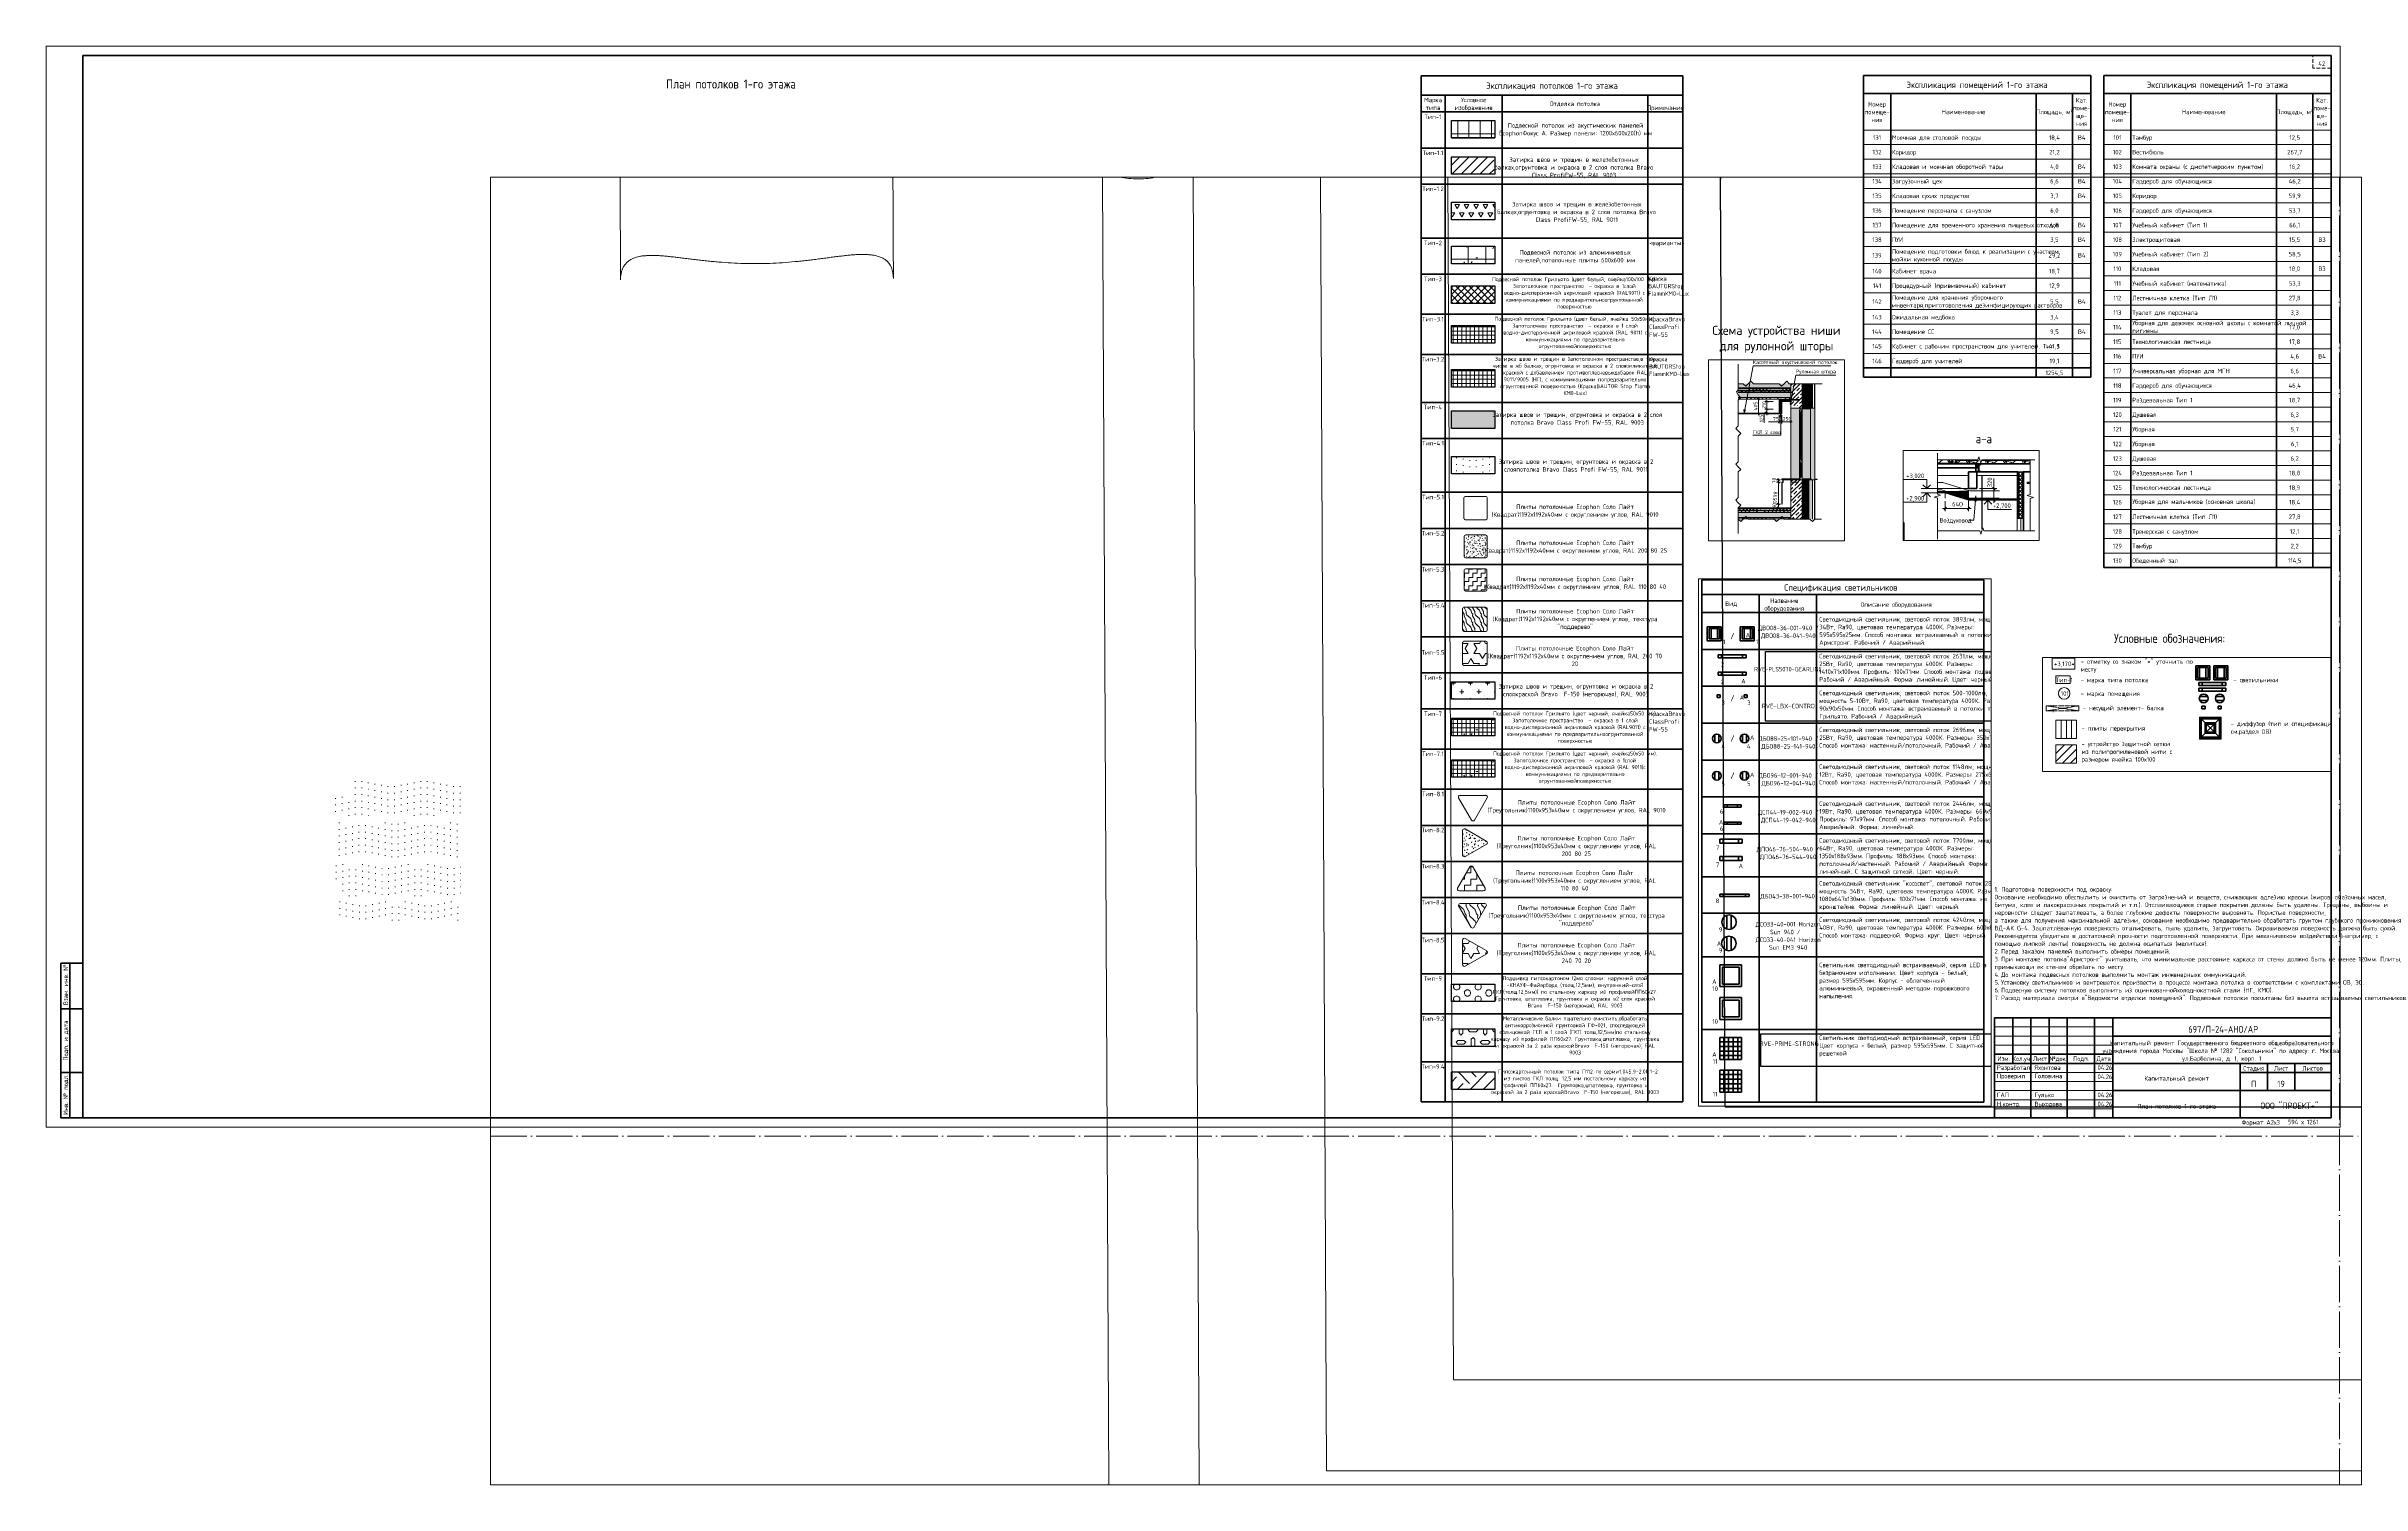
# Paper-space layout 'Лист 19' of a CAD drawing. Header units: millimetres. Extents: x -1261 to 12, y -197 to 594.
# The model-space entities are those that its viewports show. They can reach past a viewport. Long polylines and large blocks are cut down to what shows.
import ezdxf

# ---------------------------------------------------------------- set-up
doc = ezdxf.new("R2010")
doc.units = ezdxf.units.MM
for name, pattern in [('ADSK_Линия разреза', [20, 0, -10, 0, -10]), ('ADSK_Линия сетки', [25, 20, -2.5, 0, -2.5]), ('ADSK_Штриховая_ш2 п1', [3, 2, -1]), ('ADSK_Штриховая_ш3 п1_5', [4.5, 3, -1.5]), ('ADSK_Штрихпунктирная 2 точки_ш15 п1_5 п1_5 п1_5', [19.5, 15, -1.5, 0, -1.5, 0, -1.5])]:
    doc.linetypes.add(name, pattern=pattern)
doc.layers.add('PDF _Геометрия', color=7, linetype='Continuous', true_color=0x999999)
doc.layers.add('PDF _Сплошная заливка', color=7, linetype='Continuous', true_color=0xffffff)
doc.layers.add('PDF _Потолки', color=7, linetype='Continuous', lineweight=5, true_color=0x535353)
doc.layers.add('Линии', color=7, linetype='Continuous', lineweight=9, true_color=0x00a600)
doc.layers.add('PDF _Текст', color=7, linetype='Continuous')
for name, color, linetype, lineweight in [('Аннотация', 7, 'Continuous', 18), ('Графика', 7, 'Continuous', 20), ('Двери', 7, 'Continuous', 9), ('Заголовки', 7, 'Continuous', 20), ('Каркас', 7, 'Continuous', 18), ('Обобщенные модели', 7, 'Continuous', 18), ('Оси', 7, 'Continuous', 9), ('Основная надпись', 7, 'Continuous', 30), ('Отметки', 7, 'Continuous', 9), ('Перекрытие', 7, 'Continuous', 18), ('Потолки', 7, 'Continuous', 9), ('Потолки штриховка', 7, 'Continuous', 9), ('Размеры', 7, 'Continuous', 9), ('Размеры-50', 7, 'Continuous', 9), ('Стены внутренние', 7, 'Continuous', 18), ('Стены наружные', 7, 'Continuous', 18), ('Стены несущие', 7, 'Continuous', 30), ('Стены отделка', 7, 'Continuous', 30), ('Стены штриховка', 7, 'Continuous', 9), ('Узлы', 7, 'Continuous', 18)]:
    doc.layers.add(name, color=color, linetype=linetype, lineweight=lineweight)
doc.layers.add('Видовой экран НП', color=253, linetype='Continuous', plot=False)
doc.layers.add('вспомогательные невид.', color=140, linetype='Continuous', plot=False)
doc.styles.add('GOST Common_10', font='GOST_Common.ttf', dxfattribs={"width": 0.9, "height": 3.5})
doc.styles.add('GOST Common_11', font='GOST_Common.ttf', dxfattribs={"width": 0.9, "height": 2.5})
doc.styles.add('GOST Common_4', font='GOST_Common.ttf', dxfattribs={"width": 0.9, "height": 125})
doc.styles.add('GOST Common_5', font='GOST_Common.ttf', dxfattribs={"width": 0.9, "height": 175})
doc.styles.add('GOST Common_6', font='GOST_Common.ttf', dxfattribs={"width": 0.9, "height": 125})
doc.styles.add('GOST Common_7', font='GOST_Common.ttf', dxfattribs={"width": 0.9, "height": 2.5})
doc.styles.add('GOST Common_8', font='GOST_Common.ttf', dxfattribs={"width": 0.9, "height": 3.5})
doc.styles.add('GOST Common_9', font='GOST_Common.ttf', dxfattribs={"width": 0.9, "height": 5})
doc.styles.add('PDF ISOCPEUR', font='isocpeur.ttf')
doc.dimstyles.new('ADSK_Основной_2_5_мм', dxfattribs={"dimscale": 304.8, "dimtxt": 125.714375, "dimasz": 0.231955, "dimexe": 0.246063, "dimexo": 0.246063, "dimgap": 0.049213, "dimtad": 1, "dimrnd": 0.01, "dimdsep": 46, "dimtxsty": 'GOST Common_6', "dimblk1": 'OBLIQUE', "dimblk2": 'OBLIQUE', "dimsah": 1, "dimcen": 0.09, "dimdle": 0.246063, "dimazin": 2, "dimtfac": 1, "dimtdec": 4, "dimtix": 1, "dimtmove": 1, "dimatfit": 3, "dimfxl": 1, "dimtvp": 1, "dimtolj": 1, "dimtzin": 0, "dimlwd": 20, "dimlwe": 20, "dimarcsym": 2})
doc.dimstyles.new('ADSK_Основной_2_5_мм_1', dxfattribs={"dimscale": 304.8, "dimtxt": 125.714375, "dimasz": 0.231955, "dimexe": 0.246063, "dimexo": 0.246063, "dimgap": 0.049213, "dimtad": 1, "dimrnd": 0.01, "dimdsep": 46, "dimtxsty": 'GOST Common_6', "dimblk1": 'OBLIQUE', "dimblk2": 'OBLIQUE', "dimsah": 1, "dimcen": 0.09, "dimdle": 0.246063, "dimazin": 2, "dimtfac": 1, "dimtdec": 4, "dimtix": 1, "dimtmove": 0, "dimatfit": 3, "dimfxl": 1, "dimtvp": 1, "dimtolj": 1, "dimtzin": 0, "dimlwd": 20, "dimlwe": 20, "dimarcsym": 2})
pattern_1 = [(0, (0, 7.356), (0, 5.49926), [3.175, -3.175]), (60, (0, 7.356), (-4.7625, 2.74963), [3.175, -3.175]), (120, (1.5875, 10.106), (-4.7625, -2.74963), [3.175, -3.175])]
pattern_2 = [(228.013, (72105.54, 7964.516), (-4063.98296, -4572.01447), [68.344, -6766.097]), (184.97, (72059.82, 7913.716), (6095.998235, 508.027554), [117.281, -11610.81]), (132.51, (71942.98, 7903.556), (5079.95691, -5588.03992), [82.696, -8186.944]), (267.274, (71744.86, 7776.556), (507.94474, 10160.002387), [106.801, -10573.287]), (292.834, (71739.78, 7669.876), (-2540.03643, 6095.98479), [104.727, -10367.961]), (357.274, (71780.42, 7573.356), (-10160.002387, 507.94474), [106.801, -10573.287]), (37.694, (71887.1, 7568.276), (-6604.021272, -5079.971602), [141.239, -13982.623]), (72.255, (71998.86, 7654.636), (3556.064373, 11175.979774), [133.344, -13201.051]), (121.43, (72039.5, 7781.636), (-4064.05045, 6603.968875), [107.163, -10609.109]), (175.236, (71983.62, 7873.076), (5587.99703, -508.03486), [122.343, -5994.788]), (222.397, (71861.7, 7883.236), (-6096.042793, -5587.953647), [158.216, -15663.355]), (138.814, (72247.78, 7771.476), (-3555.99644, 3048.0045), [54.001, -5346.113]), (171.469, (72207.14, 7807.036), (6603.99527, -1016.02695), [102.736, -10170.928]), (225, (72105.54, 7822.28), (6e-14, -508), [71.842, -646.578]), (203.199, (72069.98, 7883.236), (2539.99304, 1016.019), [38.688, -3830.124]), (291.801, (72034.42, 7868), (-507.9893, 1524.0036), [54.713, -2680.95]), (30.964, (72054.74, 7817.2), (1523.9959, 1016.0063), [88.864, -2873.26]), (161.565, (72130.94, 7862.92), (1015.9995, -508.0012), [64.257, -1542.18]), (16.389, (71739.78, 7867.996), (5080.01418, 1523.951934), [90.018, -8911.765]), (70.346, (71826.14, 7893.396), (-2032.01758, -5587.99429), [75.52, -7476.443]), (293.199, (72130.94, 7964.516), (-1016.019, 2539.99304), [77.376, -3791.437]), (343.61, (72161.42, 7893.396), (-5079.987584, 1524.0406), [90.018, -8911.765]), (339.444, (71739.78, 7553.036), (-2540.0012, 1015.99825), [86.807, -4253.547]), (294.775, (71821.06, 7522.556), (-2539.9866, 5588.0063), [72.734, -7200.719]), (66.801, (72136.02, 7456.516), (1016.019, 2539.99304), [77.376, -3791.437]), (17.354, (72166.5, 7527.636), (-6604.00137, -2031.99704), [85.157, -8430.475]), (69.444, (71887.1, 7456.516), (-1015.99825, -2540.0012), [43.404, -4296.951]), (101.31, (72105.54, 7456.52), (-508.0024, 2031.9995), [25.903, -2564.4]), (165.964, (72100.46, 7481.92), (1524.002, -507.9934), [104.727, -1989.81]), (186.009, (71998.86, 7507.316), (5079.99949, 507.99935), [97.053, -9608.273]), (303.69, (72054.74, 7771.48), (-507.9988, 1016.0008), [73.265, -1758.355]), (353.157, (72095.38, 7710.516), (8635.99603, -1016.034418), [127.911, -12663.202]), (60.945, (72222.38, 7695.276), (-2032.0253, -3555.98588), [52.302, -5177.878]), (90, (72247.8, 7741), (-508, 508), [30.48, -477.52]), (120.256, (71988.7, 7522.556), (2031.9722, -3556.01508), [70.573, -6986.788]), (48.013, (71953.14, 7583.516), (4063.98296, 4572.01447), [136.689, -6697.752]), (0, (72044.6, 7685.1), (508, 508), [132.08, -375.92]), (325.305, (72176.66, 7685.116), (-5080.00937, 3555.98659), [80.322, -7951.863]), (254.055, (72242.7, 7639.396), (-507.9861, -2032.00347), [73.966, -3624.33]), (207.646, (72222.38, 7568.276), (-9651.99768, -5080.003305), [120.429, -11922.493]), (175.426, (72115.7, 7512.396), (-6603.999606, 508.009387), [127.406, -12613.17])]

# ---------------------------------------------------------------- blocks, each defined once
blk = doc.blocks.new('ADSK_ОсновнаяНадпись_АК и Партнеры - Форма 3-3905436-План потолков 1-го этажа')
at = {"layer": 'Основная надпись', "lineweight": 20}
for p, q in [((-1453, 445.5), (-1453, -148.5)), ((-1453, 445.5), (-192, 445.5)), ((-192, 445.5), (-192, -148.5)), ((-317, -93.5), (-382, -93.5)), ((-317, -98.5), (-382, -98.5)), ((-317, -103.5), (-382, -103.5)), ((-317, -118.5), (-382, -118.5)), ((-317, -123.5), (-382, -123.5)), ((-317, -128.5), (-382, -128.5)), ((-317, -133.5), (-382, -133.5)), ((-317, -138.5), (-382, -138.5)), ((-192, -148.5), (-1453, -148.5))]:
    blk.add_line(p, q, dxfattribs=at)
at = {"layer": 'Основная надпись', "lineweight": 50}
for p, q in [((-1433, 440.5), (-1433, -143.5)), ((-197, 440.5), (-1433, 440.5)), ((-197, -143.5), (-197, 440.5)), ((-1445, -58.5), (-1433, -58.5)), ((-1445, -58.5), (-1445, -143.5)), ((-1440, -58.5), (-1440, -143.5)), ((-1445, -83.5), (-1433, -83.5)), ((-382, -88.5), (-382, -143.5)), ((-197, -88.5), (-382, -88.5)), ((-372, -88.5), (-372, -113.5)), ((-362, -88.5), (-362, -143.5)), ((-352, -88.5), (-352, -113.5)), ((-342, -88.5), (-342, -143.5)), ((-327, -88.5), (-327, -143.5)), ((-317, -88.5), (-317, -143.5)), ((-197, -98.5), (-317, -98.5)), ((-317, -108.5), (-382, -108.5)), ((-197, -113.5), (-382, -113.5)), ((-247, -113.5), (-247, -143.5)), ((-232, -113.5), (-232, -128.5)), ((-217, -113.5), (-217, -128.5)), ((-1445, -118.5), (-1433, -118.5)), ((-197, -118.5), (-247, -118.5)), ((-197, -128.5), (-317, -128.5)), ((-1445, -143.5), (-1433, -143.5)), ((-1433, -143.5), (-197, -143.5))]:
    blk.add_line(p, q, dxfattribs=at)
at = {"layer": 'Основная надпись', "linetype": 'ADSK_Штриховая_ш2 п1', "lineweight": 20}
for p, q in [((-207, 433.5), (-207, 440.5)), ((-197, 433.5), (-207, 433.5))]:
    blk.add_line(p, q, dxfattribs=at)
at = {"layer": 'Основная надпись', "lineweight": 9, "char_height": 2.5, "attachment_point": 2, "rotation": 90, "line_spacing_factor": 1.022766, "style": 'GOST Common_7'}
for s, insert, width in [('\\pt6.3,12.6,18.9,25.2,31.5,37.8,44.1,50.4,56.7,63,69.3,75.6,81.9,88.2,94.5,100.8,107.1,113.4,119.7,126,132.3,138.6,144.9,151.2,157.5,163.8,170.1,176.4,182.7,189,195.3,201.6;Взам. инв. №', (-1443.6, -70.3), 20.835), ('\\pt6.3,12.6,18.9,25.2,31.5,37.8,44.1,50.4,56.7,63,69.3,75.6,81.9,88.2,94.5,100.8,107.1,113.4,119.7,126,132.3,138.6,144.9,151.2,157.5,163.8,170.1,176.4,182.7,189,195.3,201.6;Подп. и дата', (-1443.6, -101), 32.445), ('\\pt6.3,12.6,18.9,25.2,31.5,37.8,44.1,50.4,56.7,63,69.3,75.6,81.9,88.2,94.5,100.8,107.1,113.4,119.7,126,132.3,138.6,144.9,151.2,157.5,163.8,170.1,176.4,182.7,189,195.3,201.6;Инв. № подл.', (-1443.6, -130.7), 22.86)]:
    blk.add_mtext(s, dxfattribs=dict(at, insert=insert, width=width))
at = {"layer": 'Основная надпись', "lineweight": 9, "char_height": 2.5, "line_spacing_factor": 1.022766, "style": 'GOST Common_7'}
for s, insert, width, attachment_point in [('\\pt6.3,12.6,18.9,25.2,31.5,37.8,44.1,50.4,56.7,63,69.3,75.6,81.9,88.2,94.5,100.8,107.1,113.4,119.7,126,132.3,138.6,144.9,151.2,157.5,163.8,170.1,176.4,182.7,189,195.3,201.6;Изм.', (-377, -109.7), 10.656, 2), ('\\pt6.3,12.6,18.9,25.2,31.5,37.8,44.1,50.4,56.7,63,69.3,75.6,81.9,88.2,94.5,100.8,107.1,113.4,119.7,126,132.3,138.6,144.9,151.2,157.5,163.8,170.1,176.4,182.7,189,195.3,201.6;Кол.уч.', (-367, -109.7), 9.999, 2), ('\\pt6.3,12.6,18.9,25.2,31.5,37.8,44.1,50.4,56.7,63,69.3,75.6,81.9,88.2,94.5,100.8,107.1,113.4,119.7,126,132.3,138.6,144.9,151.2,157.5,163.8,170.1,176.4,182.7,189,195.3,201.6;Лист', (-357, -109.7), 10.062, 2), ('\\pt6.3,12.6,18.9,25.2,31.5,37.8,44.1,50.4,56.7,63,69.3,75.6,81.9,88.2,94.5,100.8,107.1,113.4,119.7,126,132.3,138.6,144.9,151.2,157.5,163.8,170.1,176.4,182.7,189,195.3,201.6;№док.', (-347, -109.7), 10.062, 2), ('\\pt6.3,12.6,18.9,25.2,31.5,37.8,44.1,50.4,56.7,63,69.3,75.6,81.9,88.2,94.5,100.8,107.1,113.4,119.7,126,132.3,138.6,144.9,151.2,157.5,163.8,170.1,176.4,182.7,189,195.3,201.6;Подп.', (-334.4, -109.7), 15.237, 2), ('\\pt6.3,12.6,18.9,25.2,31.5,37.8,44.1,50.4,56.7,63,69.3,75.6,81.9,88.2,94.5,100.8,107.1,113.4,119.7,126,132.3,138.6,144.9,151.2,157.5,163.8,170.1,176.4,182.7,189,195.3,201.6;Дата', (-322, -109.7), 9.945, 2), ('\\pt6.3,12.6,18.9,25.2,31.5,37.8,44.1,50.4,56.7,63,69.3,75.6,81.9,88.2,94.5,100.8,107.1,113.4,119.7,126,132.3,138.6,144.9,151.2,157.5,163.8,170.1,176.4,182.7,189,195.3,201.6;Стадия', (-239.5, -115), 15.417, 2), ('\\pt6.3,12.6,18.9,25.2,31.5,37.8,44.1,50.4,56.7,63,69.3,75.6,81.9,88.2,94.5,100.8,107.1,113.4,119.7,126,132.3,138.6,144.9,151.2,157.5,163.8,170.1,176.4,182.7,189,195.3,201.6;Лист', (-224.5, -115), 15.597, 2), ('\\pt6.3,12.6,18.9,25.2,31.5,37.8,44.1,50.4,56.7,63,69.3,75.6,81.9,88.2,94.5,100.8,107.1,113.4,119.7,126,132.3,138.6,144.9,151.2,157.5,163.8,170.1,176.4,182.7,189,195.3,201.6;Листов', (-207.2, -115), 19.71, 2), ('\\pt11.43,22.86,34.29,45.72,57.15,68.58,80.01,91.44,102.87,114.3,125.73,137.16,148.59,160.02,171.45,182.88,194.31,205.74,217.17,228.6,240.03,251.46,262.89,274.32,285.75,297.18,308.61,320.04,331.47,342.9,354.33,365.76;Формат А2х3', (-246.2, -144.7), 18.756, 1), ('\\pt11.43,22.86,34.29,45.72,57.15,68.58,80.01,91.44,102.87,114.3,125.73,137.16,148.59,160.02,171.45,182.88,194.31,205.74,217.17,228.6,240.03,251.46,262.89,274.32,285.75,297.18,308.61,320.04,331.47,342.9,354.33,365.76;594 х 1261', (-220.8, -144.5), 13.689, 1)]:
    blk.add_mtext(s, dxfattribs=dict(at, insert=insert, width=width, attachment_point=attachment_point))
blk = doc.blocks.new('Водосток - Тип 1 _карниз больше 490мм_-5158525-План потолков 1-го этажа')
at = {"layer": 'Обобщенные модели', "lineweight": 9}
h = blk.add_hatch(dxfattribs=at)
h.set_pattern_fill('FP_10', color=256, style=0, pattern_type=2)
h.set_pattern_definition([(314.728, (-451.3, -498.1), (106.568, 105.561), [])])
h.paths.add_polyline_path([(76.3, 171.1), (76.3, 148.9), (85.9, 128.8), (103.3, 115), (126.7, 110.4), (147.3, 115.5), (164.7, 130), (173.7, 148.9), (173.7, 171.1), (164.1, 191.2), (146.7, 205), (125, 210), (103.3, 205), (85.9, 191.2), (79.2, 177.2)])
at = {"layer": 'Обобщенные модели'}
for p, q in [((18.8, 445), (24.9, 445)), ((225.1, 445), (231.2, 445)), ((75, 223.8), (75, 306.2)), ((75, 263.6), (75, 306.2)), ((175, 306.2), (175, 223.8)), ((175, 306.2), (175, 263.6)), ((24.9, 295), (18.8, 295)), ((231.2, 295), (225.1, 295)), ((75, 223.8), (75, 266.4)), ((175, 266.4), (175, 223.8)), ((120, 60.9), (120, 108.7)), ((130, 109.1), (130, 60.9))]:
    blk.add_line(p, q, dxfattribs=at)
at = {"layer": 'Обобщенные модели', "flags": 128}
for points in [[(75, 266.4), (75, 272), (75, 277.6), (75, 283.1), (75, 288.5), (75, 293.8), (75, 298.9), (75, 304), (75, 308.9), (75, 313.6), (75, 318.2), (75, 322.7), (75, 327), (75, 331.1), (75, 335.1), (75, 338.8), (75, 342.4), (75, 345.7), (75, 348.9), (75, 351.9), (75, 354.6), (75, 357.2), (75, 359.5), (75, 361.6), (75, 363.4), (75, 365.1), (75, 366.5), (75, 367.7), (75, 368.6), (75, 369.3), (75, 369.8), (75, 370), (75, 370)], [(175, 370), (175, 369.9), (175, 369.5), (175, 368.9), (175, 368.1), (175, 367), (175, 365.7), (175, 364.2), (175, 362.4), (175, 360.4), (175, 358.2), (175, 355.7), (175, 353), (175, 350.2), (175, 347.1), (175, 343.8), (175, 340.3), (175, 336.6), (175, 332.8), (175, 328.7), (175, 324.5), (175, 320.1), (175, 315.6), (175, 310.9), (175, 306), (175, 301), (175, 295.9), (175, 290.7), (175, 285.4), (175, 279.9), (175, 274.4), (175, 268.7), (175, 266.4)], [(75, 263.6), (75, 258), (75, 252.4), (75, 246.9), (75, 241.5), (75, 236.2), (75, 231.1), (75, 226), (75, 221.1), (75, 216.4), (75, 211.8), (75, 207.3), (75, 203), (75, 198.9), (75, 194.9), (75, 191.2), (75, 187.6), (75, 184.3), (75, 181.1), (75, 179.9)], [(175, 179.9), (175, 182.9), (175, 186.2), (175, 189.7), (175, 193.4), (175, 197.2), (175, 201.3), (175, 205.5), (175, 209.9), (175, 214.4), (175, 219.1), (175, 224), (175, 229), (175, 234.1), (175, 239.3), (175, 244.6), (175, 250.1), (175, 255.6), (175, 261.3), (175, 263.6)]]:
    blk.add_lwpolyline(points, dxfattribs=at)
at = {"layer": 'Обобщенные модели'}
for centre, radius, start, end in [((125, 370), 50, 103.3248, 106.6752), ((125, 370), 50, 73.3248, 76.6752), ((125, 370), 50, 163.3249, 166.6752), ((125, 370), 50, 13.3248, 16.6751), ((125, 370), 50, 174.5444, 183.3856), ((125, 370), 50, 356.7269, 5.4556), ((125, 160), 52, 90, 270), ((125, 160), 52, 270, 90)]:
    blk.add_arc(centre, radius, start, end, dxfattribs=at)
at = {"layer": 'Обобщенные модели', "lineweight": 40}
for start, end in [(90, 270), (270, 90)]:
    blk.add_arc((125, 160), 50, start, end, dxfattribs=at)
at = {"layer": 'Обобщенные модели'}
for centre, major_axis, start_param, end_param in [((125, 306.2), (-50, 0), 4.712389, 6.283185), ((125, 306.2), (-50, 0), 4.712389, 6.283185), ((125, 306.2), (-50, 0), 3.141593, 4.712389), ((125, 306.2), (-50, 0), 3.141593, 4.712389), ((125, 223.8), (-50, 0), 6.107498, 6.283185), ((125, 223.8), (-50, 0), 6.107498, 6.283185), ((125, 223.8), (50, 0), 0, 0.175687), ((125, 223.8), (50, 0), 0, 0.175687)]:
    blk.add_ellipse(centre, major_axis=major_axis, ratio=0.309017, start_param=start_param, end_param=end_param, dxfattribs=at)
for points, knots in [([(18.8, 295), (21.1, 295), (25.1, 295.7), (28.9, 298.6), (30.8, 302.1), (31.6, 304.9), (32, 307.4), (32.1, 309.4), (32.2, 311.5), (32.2, 313.8), (32.1, 316.2), (31.9, 318.7), (31.6, 321.4), (31.3, 324.1), (31, 327), (30.6, 329.9), (30.2, 332.9), (29.8, 336), (29.4, 339.2), (29, 342.4), (28.7, 345.7), (28.3, 350.2), (27.8, 355.9), (27.4, 365.3), (27.4, 374.8), (27.8, 384.1), (28.3, 389.8), (28.7, 394.3), (29, 397.6), (29.4, 400.8), (29.8, 404), (30.2, 407.1), (30.6, 410.1), (31, 413.1), (31.3, 415.9), (31.6, 418.6), (31.9, 421.3), (32.1, 423.8), (32.2, 426.2), (32.2, 428.5), (32.1, 430.6), (32, 432.7), (31.6, 435.1), (30.8, 437.9), (28.9, 441.5), (25.1, 444.3), (21.1, 445), (18.8, 445)], [-1, -1, -1, -1, -0.941176, -0.882353, -0.852941, -0.823529, -0.808824, -0.794118, -0.779412, -0.764706, -0.75, -0.735294, -0.720588, -0.705882, -0.691176, -0.676471, -0.661765, -0.647059, -0.632353, -0.617647, -0.602941, -0.588235, -0.558824, -0.529412, -0.470588, -0.441176, -0.411765, -0.397059, -0.382353, -0.367647, -0.352941, -0.338235, -0.323529, -0.308824, -0.294118, -0.279412, -0.264706, -0.25, -0.235294, -0.220588, -0.205882, -0.191176, -0.176471, -0.147059, -0.117647, -0.058824, 0, 0, 0, 0]), ([(18.8, 445), (22.1, 445), (28.9, 445), (39.4, 445), (48.4, 445), (56, 445), (60.8, 445), (64.9, 445), (67.9, 445), (71, 445), (74.3, 445), (77.6, 445), (81, 445), (83.9, 445), (86.4, 445), (88.2, 445), (90.2, 445), (92.8, 445), (96.1, 445), (99.6, 445), (102.5, 445), (104.8, 445), (107.1, 445), (110.3, 445), (116, 445), (121.3, 445), (125, 445)], [-1, -1, -1, -1, -0.875, -0.75, -0.625, -0.5625, -0.5, -0.46875, -0.4375, -0.40625, -0.375, -0.34375, -0.3125, -0.28125, -0.265625, -0.25, -0.234375, -0.21875, -0.1875, -0.15625, -0.140625, -0.125, -0.109375, -0.09375, -0.0625, 0, 0, 0, 0]), ([(125, 445), (128.7, 445), (134, 445), (139.7, 445), (142.9, 445), (145.2, 445), (147.5, 445), (150.4, 445), (153.9, 445), (157.2, 445), (159.8, 445), (161.8, 445), (163.6, 445), (166.1, 445), (169, 445), (172.4, 445), (175.7, 445), (179, 445), (182.1, 445), (185.1, 445), (189.2, 445), (194, 445), (201.6, 445), (210.6, 445), (221.1, 445), (227.9, 445), (231.2, 445)], [-1, -1, -1, -1, -0.9375, -0.90625, -0.890625, -0.875, -0.859375, -0.84375, -0.8125, -0.78125, -0.765625, -0.75, -0.734375, -0.71875, -0.6875, -0.65625, -0.625, -0.59375, -0.5625, -0.53125, -0.5, -0.4375, -0.375, -0.25, -0.125, 0, 0, 0, 0]), ([(231.2, 445), (228.9, 445), (224.9, 444.3), (221.1, 441.4), (219.2, 437.9), (218.4, 435.1), (218, 432.6), (217.9, 430.6), (217.8, 428.5), (217.8, 426.2), (217.9, 423.8), (218.1, 421.3), (218.4, 418.6), (218.7, 415.9), (219, 413), (219.4, 410.1), (219.8, 407.1), (220.2, 404), (220.6, 400.8), (221, 397.6), (221.3, 394.3), (221.7, 389.8), (222.2, 384.1), (222.6, 374.7), (222.6, 365.2), (222.2, 355.9), (221.7, 350.2), (221.3, 345.7), (221, 342.4), (220.6, 339.2), (220.2, 336), (219.8, 332.9), (219.4, 329.9), (219, 326.9), (218.7, 324.1), (218.4, 321.4), (218.1, 318.7), (217.9, 316.2), (217.8, 313.8), (217.8, 311.5), (217.9, 309.4), (218, 307.3), (218.4, 304.9), (219.2, 302.1), (221.1, 298.5), (224.9, 295.7), (228.9, 295), (231.2, 295)], [-1, -1, -1, -1, -0.941176, -0.882353, -0.852941, -0.823529, -0.808824, -0.794118, -0.779412, -0.764706, -0.75, -0.735294, -0.720588, -0.705882, -0.691176, -0.676471, -0.661765, -0.647059, -0.632353, -0.617647, -0.602941, -0.588235, -0.558824, -0.529412, -0.470588, -0.441176, -0.411765, -0.397059, -0.382353, -0.367647, -0.352941, -0.338235, -0.323529, -0.308824, -0.294118, -0.279412, -0.264706, -0.25, -0.235294, -0.220588, -0.205882, -0.191176, -0.176471, -0.147059, -0.117647, -0.058824, 0, 0, 0, 0]), ([(74.3, 295), (73.2, 295), (71, 295), (67.9, 295), (64.9, 295), (60.8, 295), (56, 295), (48.4, 295), (39.4, 295), (28.9, 295), (22.1, 295), (18.8, 295)], [-0.625, -0.625, -0.625, -0.625, -0.59375, -0.5625, -0.53125, -0.5, -0.4375, -0.375, -0.25, -0.125, 0, 0, 0, 0]), ([(231.2, 295), (227.9, 295), (221.1, 295), (210.6, 295), (201.6, 295), (194, 295), (189.2, 295), (185.1, 295), (182.1, 295), (179, 295), (176.7, 295), (175.6, 295), (175.5, 295)], [-1, -1, -1, -1, -0.875, -0.75, -0.625, -0.5625, -0.5, -0.46875, -0.4375, -0.40625, -0.375, -0.3732608, -0.3732608, -0.3732608, -0.3732608])]:
    blk.add_open_spline(points, degree=3, knots=knots, dxfattribs=at)
blk = doc.blocks.new('AC_Дверь_Однопольная_Деревянная - 1050х2200 пр EI30 Д-34пр-3635889-а-а_потолки')
at = {"layer": 'Двери'}
for p, q in [((-31426.3, 2200), (-31496.3, 2200)), ((-31496.3, 2200), (-31496.3, 1856.3)), ((-31426.3, 1856.3), (-31426.3, 2200))]:
    blk.add_line(p, q, dxfattribs=at)
blk = doc.blocks.new('Типовая двутавровая балка _АСТО 20-93_ Балки - 100х200Н Б-12-2301006-а-а_потолки')
at = {"layer": 'Каркас', "lineweight": 50}
for p, q in [((-32603.8, 3680), (-32703.8, 3680)), ((-32703.8, 3680), (-32703.8, 3669)), ((-32603.8, 3669), (-32603.8, 3680)), ((-32703.8, 3669), (-32657.3, 3669)), ((-32657.3, 3669), (-32657.3, 3491)), ((-32650.3, 3491), (-32650.3, 3669)), ((-32650.3, 3669), (-32603.8, 3669)), ((-32657.3, 3491), (-32703.8, 3491)), ((-32703.8, 3491), (-32703.8, 3480)), ((-32603.8, 3491), (-32650.3, 3491)), ((-32603.8, 3480), (-32603.8, 3491)), ((-32703.8, 3480), (-32603.8, 3480))]:
    blk.add_line(p, q, dxfattribs=at)
blk = doc.blocks.new('ADSK_Обрыв_Линия - По умолчанию-6559408-а-а_потолки')
at = {"layer": 'Узлы', "lineweight": 20}
for p, q in [((-31232.3, 3810.2), (-31232.3, 2855)), ((-31232.3, 2743.7), (-31232.3, 1856.3))]:
    blk.add_line(p, q, dxfattribs=at)
blk = doc.blocks.new('ADSK_Обрыв_Линия - По умолчанию-6560891-а-а_потолки')
at = {"layer": 'Узлы', "lineweight": 20}
for p, q in [((-32622.3, 1856.3), (-33787.5, 1856.3)), ((-31256, 1856.3), (-32511, 1856.3))]:
    blk.add_line(p, q, dxfattribs=at)
blk = doc.blocks.new('ADSK_Обрыв_Линия - По умолчанию-6560828-а-а_потолки')
at = {"layer": 'Узлы', "lineweight": 20}
for p, q in [((-32672.3, 3810.2), (-33787.5, 3810.2)), ((-31256, 3810.2), (-32561, 3810.2))]:
    blk.add_line(p, q, dxfattribs=at)
blk = doc.blocks.new('ADSK_Обрыв_Линия - По умолчанию-5873645-а-а_потолки')
at = {"layer": 'Узлы', "lineweight": 20}
for p, q in [((-33787.5, 3840), (-33787.5, 2865)), ((-33787.5, 2753.7), (-33787.5, 1780))]:
    blk.add_line(p, q, dxfattribs=at)
blk = doc.blocks.new('Высотные отметки - Стрелка вниз-12094-а-а_потолки')
at = {"layer": 'Аннотация', "lineweight": 20}
for p, q in [((-32545.6, 2700), (-32245.6, 2700)), ((-32395.6, 2700), (-32501.6, 2593.9)), ((-32395.6, 2700), (-32395.6, 2450)), ((-32395.6, 2700), (-32289.5, 2593.9)), ((-32395.6, 2450), (-31745.6, 2450))]:
    blk.add_line(p, q, dxfattribs=at)
blk = doc.blocks.new('DIMBLOCK21-а-а_потолки')
at = {"layer": 'Размеры-50', "lineweight": 20, "transparency": 16777216}
for p, q in [((79872.6, 3294.3), (79872.6, 3057.8)), ((79872.6, 3095), (79872.6, 2625)), ((79872.6, 3057.8), (79872.6, 2860)), ((79872.6, 3020), (79474.7, 3020)), ((79872.6, 3020), (79947.6, 3020)), ((79872.6, 2700), (79847.6, 2700)), ((79872.6, 2700), (79947.6, 2700))]:
    blk.add_line(p, q, dxfattribs=at)
at = {"layer": 'Размеры-50', "lineweight": 40, "transparency": 16777216}
for p, q in [((79872.6, 3020), (79837.3, 3055.3)), ((79872.6, 3020), (79908, 2984.6)), ((79872.6, 2700), (79837.3, 2735.4)), ((79872.6, 2700), (79908, 2664.7))]:
    blk.add_line(p, q, dxfattribs=at)
at = {"layer": 'Размеры-50', "color": 0, "lineweight": 20, "transparency": 16777216, "insert": (79694.3, 3057.8), "char_height": 125, "width": 283.816, "attachment_point": 1, "rotation": 90, "line_spacing_factor": 1.022761, "style": 'GOST Common_6'}
blk.add_mtext('320', dxfattribs=at)
blk = doc.blocks.new('_Oblique')
at = {"color": 0, "linetype": 'ByBlock', "lineweight": -2}
blk.add_line((-0.5, -0.5), (0.5, 0.5), dxfattribs=at)
blk = doc.blocks.new('DIMBLOCK22-а-а_потолки')
at = {"layer": 'Размеры-50', "lineweight": 20, "transparency": 16777216}
for p, q in [((79169.7, 2477.1), (79169.7, 2835.6)), ((78534.7, 2477.1), (78534.7, 2678.5)), ((78459.7, 2477.1), (79244.7, 2477.1)), ((78534.7, 2477.1), (78534.7, 2402.1)), ((79169.7, 2477.1), (79169.7, 2402.1))]:
    blk.add_line(p, q, dxfattribs=at)
at = {"layer": 'Размеры-50', "lineweight": 40, "transparency": 16777216}
for p, q in [((78534.7, 2477.1), (78570, 2512.4)), ((79169.7, 2477.1), (79205, 2512.4)), ((78534.7, 2477.1), (78499.3, 2441.7)), ((79169.7, 2477.1), (79134.3, 2441.7))]:
    blk.add_line(p, q, dxfattribs=at)
at = {"layer": 'Размеры-50', "color": 0, "lineweight": 20, "transparency": 16777216, "insert": (78723.3, 2655.5), "char_height": 125, "width": 309.385, "attachment_point": 1, "line_spacing_factor": 1.022761, "style": 'GOST Common_6'}
blk.add_mtext('64О', dxfattribs=at)
blk = doc.blocks.new('Высотные отметки - Стрелка вверх-12093-а-а_потолки')
at = {"layer": 'Аннотация', "lineweight": 20}
for p, q in [((-34077.6, 3270), (-34727.6, 3270)), ((-34077.6, 3020), (-34077.6, 3270)), ((-34077.6, 3020), (-34183.7, 3126.1)), ((-34077.6, 3020), (-33971.5, 3126.1)), ((-33927.6, 3020), (-34227.6, 3020))]:
    blk.add_line(p, q, dxfattribs=at)

msp = doc.modelspace()

# ---------------------------------------------------------------- hatches: boundary and pattern name
at = {"layer": 'PDF _Сплошная заливка', "transparency": 33554559}
for points in [[(64586.511, 6825.698), (64586.511, 6780.999), (64061.56, 6780.999), (64061.56, 6445.849), (64011.46, 6445.849), (64011.46, 6825.698)], [(64331.861, 4608.148), (64331.861, 6570.998), (64591.559, 6570.998), (64591.559, 6526.049), (64566.559, 6526.049), (64566.559, 5117.599), (64591.559, 5117.599), (64591.559, 4608.148)], [(64896.21, 4613.149), (64896.21, 4629.8), (64876.261, 4630.45), (64876.261, 6555.999), (64876.261, 6570.998), (64981.159, 6570.998), (64981.159, 4608.148), (64831.308, 4608.148), (64831.308, 4613.149)], [(64641.51, 4613.149), (64666.51, 4613.149), (64666.51, 4608.148), (64821.311, 4608.148), (64831.308, 4608.148), (64831.308, 3838.998), (64641.51, 3838.998)]]:
    msp.add_hatch(color=256, dxfattribs=at).paths.add_polyline_path(points)
at = {"layer": 'PDF _Сплошная заливка', "true_color": 0xcccccc, "transparency": 33554559}
msp.add_hatch(color=254, dxfattribs=at).paths.add_polyline_path([(64331.861, 6780.999), (64331.861, 6756.048), (64086.511, 6756.048), (64086.511, 6420.699), (64011.46, 6420.699), (64011.46, 6445.8), (64061.56, 6445.8), (64061.56, 6780.999)])
at = {"layer": 'Аннотация', "lineweight": 9}
msp.add_hatch(color=256, dxfattribs=at).paths.add_polyline_path([(79378.057, 2822.257), (79346.071, 2674.382), (79385.434, 2671.143)])
at = {"layer": 'Линии', "transparency": 33554610}
h = msp.add_hatch(dxfattribs=at)
h.set_pattern_fill('ANSI31', color=6, scale=50)
h.paths.add_polyline_path([(61466.699, -1500.516), (60897.445, -1500.516), (60897.445, -2006.597), (61466.699, -2006.597)])
at = {"layer": 'Линии', "lineweight": 35, "true_color": 0xff0000}
h = msp.add_hatch(dxfattribs=at)
h.set_pattern_fill('ANSI37', color=1, scale=40, angle=45)
h.paths.add_polyline_path([(70338.506, -8520.336), (69738.506, -8520.336), (69738.506, -9120.336), (70338.506, -9120.336)])
at = {"layer": 'Линии', "lineweight": 35, "true_color": 0x0000ff}
h = msp.add_hatch(dxfattribs=at)
h.set_pattern_fill('ANSI37', color=5, scale=40, angle=45)
h.set_pattern_definition([(90, (4e-06, -900), (-127, 0), []), (180, (4e-06, -900), (-1e-14, -127), [])])
h.paths.add_polyline_path([(70338.506, -9420.336), (69738.506, -9420.336), (69738.506, -10020.336), (70338.506, -10020.336)])
at = {"layer": 'Перекрытие', "lineweight": 9}
h = msp.add_hatch(dxfattribs=at)
h.set_pattern_fill('FP_116', color=256, style=0, pattern_type=2)
h.set_pattern_definition(pattern_2)
h.paths.add_polyline_path([(78543.799, 3710), (78840.745, 3710), (78840.745, 3810.202), (78316.48, 3810.202), (78316.48, 3710)])
h = msp.add_hatch(dxfattribs=at)
h.set_pattern_fill('FP_116', color=256, style=0, pattern_type=2)
h.set_pattern_definition(pattern_2)
h.paths.add_polyline_path([(78840.745, 3700), (80871.691, 3700), (80871.691, 3790), (79536.548, 3790), (79515.463, 3723.599), (79451.204, 3790), (78840.745, 3790), (78840.745, 3740.207)])
at = {"layer": 'Стены внутренние', "lineweight": 9}
h = msp.add_hatch(dxfattribs=at)
h.set_pattern_fill('FP_117', color=256, style=0, pattern_type=2)
h.set_pattern_definition([(45, (71739.78, 7456.516), (-53.033, 53.033), []), (135, (71739.78, 7456.516), (-53.033, -53.033), [])])
h.paths.add_polyline_path([(80607.71, 2200), (80652.71, 2200), (80652.71, 3480), (80552.71, 3480), (80552.71, 2200)])
at = {"layer": 'Узлы', "lineweight": 20, "true_color": 0xffffff}
msp.add_hatch(color=7, dxfattribs=at).paths.add_polyline_path([(79169.69, 2737.792), (79169.69, 2953.482), (78510.899, 2953.482), (78510.21, 2940.789), (79113.374, 2755.127)])
at = {"layer": 'Узлы', "lineweight": 50, "true_color": 0x00ff00}
h = msp.add_hatch(dxfattribs=at)
h.set_pattern_fill('FP_118', color=3, style=0, pattern_type=2)
h.set_pattern_definition([(45, (71739.78, 7456.52), (-70.7107, 70.7107), [])])
h.paths.add_polyline_path([(79169.69, 2700), (79169.69, 2733.482), (78525.603, 2931.74), (78521.668, 2931.74), (78519.944, 2900), (79117.711, 2716)])
at = {"layer": 'Узлы', "lineweight": 20, "true_color": 0x939393}
h = msp.add_hatch(color=252, dxfattribs=at)
h.paths.add_polyline_path([(64845.657, -1343.705), (65445.657, -1343.705), (65445.657, -743.705), (64845.657, -743.705), (64845.657, -1293.705)])
h.paths.add_polyline_path([(64895.657, -1293.705), (64895.657, -793.705), (65395.657, -793.705), (65395.657, -1293.705)])
h.paths.add_polyline_path([(64995.657, -1193.705), (65295.657, -1193.705), (65295.657, -893.705), (64995.657, -893.705), (64995.657, -1143.705)])
h.paths.add_polyline_path([(65045.657, -1143.705), (65045.657, -943.705), (65245.657, -943.705), (65245.657, -1143.705)])

# ---------------------------------------------------------------- linework, layer by layer
at = {"layer": 'PDF _Геометрия', "lineweight": 20}
for points in [[(62888.66, 7782.098), (62888.66, 7077.349), (62834.711, 7023.4), (62888.66, 6936.398), (62953.611, 6860.4), (62888.66, 6795.449), (62888.66, 6090.649), (62818.158, 6020.199), (62888.66, 5949.7), (62959.11, 5879.25), (62888.66, 5808.749), (62888.66, 5104), (62818.158, 5033.498), (62888.66, 4963), (62959.11, 4892.55), (62888.66, 4822.048), (62888.66, 4117.3), (62818.158, 4046.798), (62888.66, 3976.348), (62959.11, 3905.85), (62888.66, 3835.348), (62888.66, 3130.599)], [(64996.158, 7245.849), (64291.361, 7245.849), (64220.911, 7316.348), (64150.409, 7245.849), (64079.911, 7175.399), (64009.409, 7245.849), (63304.66, 7245.849), (63234.159, 7316.348), (63163.709, 7245.849), (63093.259, 7175.399), (63022.76, 7245.849), (62888.66, 7245.849)], [(64331.861, 6989.199), (64347.861, 7005.248), (64388.111, 7045.449), (64478.009, 7135.348), (64588.51, 7245.849)], [(64331.861, 7201.098), (64376.66, 7245.849)], [(64641.51, 7245.849), (65196.06, 7245.849)], [(64928.809, 7245.748), (64928.861, 7245.849)], [(64389.258, 7152.499), (64468.711, 7231.948)], [(64627.658, 7179), (64641.51, 7192.898)], [(63046.36, 7116.348), (63061.359, 7131.35)], [(63138.208, 7116.348), (63153.211, 7131.35)], [(63230.06, 7116.348), (63245.011, 7131.35)], [(63321.909, 7116.348), (63336.859, 7131.35)], [(63425.11, 7127.798), (63428.659, 7131.35)], [(63552.21, 7071.298), (63597.361, 7116.348), (63612.308, 7131.35)], [(63655.509, 7082.748), (63689.109, 7116.348), (63704.111, 7131.35)], [(63758.811, 7094.25), (63780.96, 7116.348), (63795.96, 7131.35)], [(63862.158, 7105.7), (63872.76, 7116.348), (63887.76, 7131.35)], [(64148.261, 7116.348), (64163.208, 7131.35)], [(64240.061, 7116.348), (64255.06, 7131.35)], [(62943.909, 7105.7), (62954.608, 7116.348)], [(63363.709, 7066.448), (63413.66, 7116.348)], [(63455.561, 7066.448), (63505.509, 7116.348), (63506.308, 7117.199)], [(64056.409, 7116.348), (64064.31, 7124.249)], [(64281.958, 7066.448), (64331.861, 7116.348)], [(64495.209, 7046.548), (64574.658, 7126)], [(63271.961, 7066.448), (63311.209, 7105.7)], [(64190.11, 7066.448), (64229.41, 7105.7)], [(63180.06, 7066.448), (63207.91, 7094.25)], [(64098.31, 7066.448), (64126.16, 7094.25)], [(64331.861, 7095.15), (64336.258, 7099.548)], [(63088.309, 7066.448), (63104.608, 7082.748)], [(64006.461, 7066.448), (64022.809, 7082.748)], [(64331.861, 6777.3), (64380.258, 6825.698), (64420.459, 6865.899), (64641.51, 7086.95)], [(62901.459, 7065.45), (62897.458, 7063.25), (62893.408, 7065.45)], [(62910.81, 7065.45), (62908.06, 7064.398), (62905.359, 7065.45)], [(62922.91, 7065.45), (62919.26, 7064.449), (62915.659, 7065.45)], [(62933.411, 7065.45), (62930.509, 7063.848), (62927.61, 7065.45)], [(62950.26, 7065.45), (62944.858, 7063.299), (62939.46, 7065.45)], [(62962.009, 7065.45), (62958.008, 7063.25), (62954.01, 7065.45)], [(62971.36, 7065.45), (62968.659, 7064.398), (62965.86, 7065.45)], [(62983.411, 7065.45), (62979.859, 7064.449), (62976.261, 7065.45)], [(62993.909, 7065.45), (62991.059, 7063.848), (62988.159, 7065.45)], [(62996.46, 7066.448), (63001.31, 7071.298)], [(63010.761, 7065.45), (63005.359, 7063.299), (63000.009, 7065.45)], [(63022.559, 7065.45), (63018.558, 7063.25), (63014.508, 7065.45)], [(63031.909, 7065.45), (63029.16, 7064.398), (63026.459, 7065.45)], [(63044.01, 7065.45), (63040.36, 7064.449), (63036.811, 7065.45)], [(63054.511, 7065.45), (63051.609, 7063.848), (63048.709, 7065.45)], [(63071.311, 7065.45), (63065.961, 7063.299), (63060.559, 7065.45)], [(63083.109, 7065.45), (63079.111, 7063.25), (63075.11, 7065.45)], [(63092.459, 7065.45), (63089.71, 7064.398), (63086.96, 7065.45)], [(63104.511, 7065.45), (63100.959, 7064.449), (63097.361, 7065.45)], [(63115.009, 7065.45), (63112.158, 7063.848), (63109.259, 7065.45)], [(63131.861, 7065.45), (63126.511, 7063.299), (63121.109, 7065.45)], [(63143.659, 7065.45), (63139.661, 7063.25), (63135.608, 7065.45)], [(63153.009, 7065.45), (63150.26, 7064.398), (63147.559, 7065.45)], [(63165.11, 7065.45), (63161.46, 7064.449), (63157.859, 7065.45)], [(63175.611, 7065.45), (63172.708, 7063.848), (63169.809, 7065.45)], [(63192.411, 7065.45), (63187.061, 7063.299), (63181.659, 7065.45)], [(63204.209, 7065.45), (63200.211, 7063.25), (63196.21, 7065.45)], [(63213.559, 7065.45), (63210.81, 7064.398), (63208.06, 7065.45)], [(63225.611, 7065.45), (63222.058, 7064.449), (63218.46, 7065.45)], [(63236.109, 7065.45), (63233.258, 7063.848), (63230.359, 7065.45)], [(63252.961, 7065.45), (63247.611, 7063.299), (63242.209, 7065.45)], [(63264.759, 7065.45), (63260.761, 7063.25), (63256.708, 7065.45)], [(63274.109, 7065.45), (63271.36, 7064.398), (63268.659, 7065.45)], [(63286.209, 7065.45), (63282.608, 7064.449), (63278.958, 7065.45)], [(63296.711, 7065.45), (63293.808, 7063.848), (63290.909, 7065.45)], [(63313.559, 7065.45), (63308.161, 7063.299), (63302.759, 7065.45)], [(63325.309, 7065.45), (63321.311, 7063.25), (63317.31, 7065.45)], [(63334.659, 7065.45), (63331.958, 7064.398), (63329.16, 7065.45)], [(63346.711, 7065.45), (63343.158, 7064.449), (63339.56, 7065.45)], [(63357.26, 7065.45), (63354.358, 7063.848), (63351.459, 7065.45)], [(63374.109, 7065.45), (63368.711, 7063.299), (63363.309, 7065.45)], [(63385.858, 7065.45), (63381.861, 7063.25), (63377.86, 7065.45)], [(63395.209, 7065.45), (63392.459, 7064.398), (63389.759, 7065.45)], [(63407.309, 7065.45), (63403.708, 7064.449), (63400.058, 7065.45)], [(63417.81, 7065.45), (63414.908, 7063.848), (63412.009, 7065.45)], [(63434.61, 7065.45), (63429.261, 7063.299), (63423.859, 7065.45)], [(63446.408, 7065.45), (63442.411, 7063.25), (63438.41, 7065.45)], [(63455.759, 7065.45), (63453.009, 7064.398), (63450.26, 7065.45)], [(63467.81, 7065.45), (63464.258, 7064.449), (63460.66, 7065.45)], [(63478.36, 7065.45), (63475.458, 7063.848), (63472.559, 7065.45)], [(63495.209, 7065.45), (63489.81, 7063.299), (63484.409, 7065.45)], [(63506.958, 7065.45), (63502.961, 7063.25), (63498.96, 7065.45)], [(63516.309, 7065.45), (63513.559, 7064.398), (63510.858, 7065.45)], [(63528.409, 7065.45), (63524.808, 7064.449), (63521.158, 7065.45)], [(63538.91, 7065.45), (63536.011, 7063.848), (63533.109, 7065.45)], [(63555.71, 7065.45), (63550.309, 7063.299), (63544.959, 7065.45)], [(63567.508, 7065.45), (63563.51, 7063.25), (63559.51, 7065.45)], [(63576.859, 7065.45), (63574.109, 7064.398), (63571.36, 7065.45)], [(63588.91, 7065.45), (63585.361, 7064.449), (63581.76, 7065.45)], [(63599.46, 7065.45), (63596.561, 7063.848), (63593.659, 7065.45)], [(63616.309, 7065.45), (63610.91, 7063.299), (63605.509, 7065.45)], [(63628.058, 7065.45), (63624.008, 7063.25), (63620.06, 7065.45)], [(63637.409, 7065.45), (63634.659, 7064.398), (63631.958, 7065.45)], [(63649.509, 7065.45), (63645.911, 7064.449), (63642.31, 7065.45)], [(63660.01, 7065.45), (63657.111, 7063.848), (63654.209, 7065.45)], [(63676.81, 7065.45), (63671.408, 7063.299), (63666.059, 7065.45)], [(63688.608, 7065.45), (63684.61, 7063.25), (63680.561, 7065.45)], [(63698.011, 7065.45), (63695.209, 7064.398), (63692.508, 7065.45)], [(63710.059, 7065.45), (63706.461, 7064.449), (63702.86, 7065.45)], [(63720.56, 7065.45), (63717.661, 7063.848), (63714.759, 7065.45)], [(63737.409, 7065.45), (63732.01, 7063.299), (63726.609, 7065.45)], [(63749.158, 7065.45), (63745.16, 7063.25), (63741.159, 7065.45)], [(63758.509, 7065.45), (63755.811, 7064.398), (63753.058, 7065.45)], [(63770.609, 7065.45), (63767.011, 7064.449), (63763.41, 7065.45)], [(63781.11, 7065.45), (63778.211, 7063.848), (63775.309, 7065.45)], [(63797.91, 7065.45), (63792.508, 7063.299), (63787.158, 7065.45)], [(63809.711, 7065.45), (63805.71, 7063.25), (63801.66, 7065.45)], [(63819.059, 7065.45), (63816.309, 7064.398), (63813.608, 7065.45)], [(63831.159, 7065.45), (63827.509, 7064.449), (63823.96, 7065.45)], [(63841.66, 7065.45), (63838.761, 7063.848), (63835.858, 7065.45)], [(63858.509, 7065.45), (63853.11, 7063.299), (63847.708, 7065.45)], [(63870.261, 7065.45), (63866.26, 7063.25), (63862.259, 7065.45)], [(63879.608, 7065.45), (63876.911, 7064.398), (63874.158, 7065.45)], [(63891.709, 7065.45), (63888.111, 7064.449), (63884.51, 7065.45)], [(63902.21, 7065.45), (63899.311, 7063.848), (63896.46, 7065.45)], [(63919.01, 7065.45), (63913.66, 7063.299), (63908.258, 7065.45)], [(63914.71, 7066.448), (63919.51, 7071.298)], [(63930.811, 7065.45), (63926.81, 7063.25), (63922.76, 7065.45)], [(63940.158, 7065.45), (63937.409, 7064.398), (63934.711, 7065.45)], [(63952.259, 7065.45), (63948.609, 7064.449), (63945.06, 7065.45)], [(63962.76, 7065.45), (63959.861, 7063.848), (63956.958, 7065.45)], [(63979.608, 7065.45), (63974.21, 7063.299), (63968.808, 7065.45)], [(63991.361, 7065.45), (63987.36, 7063.25), (63983.359, 7065.45)], [(64000.708, 7065.45), (63998.011, 7064.398), (63995.261, 7065.45)], [(64012.809, 7065.45), (64009.211, 7064.449), (64005.609, 7065.45)], [(64023.31, 7065.45), (64020.41, 7063.848), (64017.56, 7065.45)], [(64040.158, 7065.45), (64034.76, 7063.299), (64029.358, 7065.45)], [(64051.96, 7065.45), (64047.91, 7063.25), (64043.86, 7065.45)], [(64061.31, 7065.45), (64058.509, 7064.398), (64055.811, 7065.45)], [(64073.358, 7065.45), (64069.76, 7064.449), (64066.159, 7065.45)], [(64083.86, 7065.45), (64080.96, 7063.848), (64078.058, 7065.45)], [(64100.708, 7065.45), (64095.31, 7063.299), (64089.908, 7065.45)], [(64112.461, 7065.45), (64108.46, 7063.25), (64104.459, 7065.45)], [(64121.808, 7065.45), (64119.11, 7064.398), (64116.361, 7065.45)], [(64133.908, 7065.45), (64130.31, 7064.449), (64126.709, 7065.45)], [(64144.409, 7065.45), (64141.51, 7063.848), (64138.66, 7065.45)], [(64161.258, 7065.45), (64155.86, 7063.299), (64150.458, 7065.45)], [(64173.011, 7065.45), (64169.01, 7063.25), (64165.009, 7065.45)], [(64182.358, 7065.45), (64179.608, 7064.398), (64176.911, 7065.45)], [(64194.458, 7065.45), (64190.86, 7064.449), (64187.259, 7065.45)], [(64204.959, 7065.45), (64202.06, 7063.848), (64199.158, 7065.45)], [(64221.808, 7065.45), (64216.41, 7063.299), (64211.011, 7065.45)], [(64233.56, 7065.45), (64229.56, 7063.25), (64225.559, 7065.45)], [(64242.908, 7065.45), (64240.21, 7064.398), (64237.409, 7065.45)], [(64255.008, 7065.45), (64251.41, 7064.449), (64247.809, 7065.45)], [(64265.509, 7065.45), (64262.61, 7063.848), (64259.76, 7065.45)], [(64282.358, 7065.45), (64276.96, 7063.299), (64271.561, 7065.45)], [(64294.11, 7065.45), (64290.11, 7063.25), (64286.109, 7065.45)], [(64303.461, 7065.45), (64300.708, 7064.398), (64298.011, 7065.45)], [(64315.558, 7065.45), (64311.96, 7064.449), (64308.359, 7065.45)], [(64326.059, 7065.45), (64323.209, 7063.848), (64320.261, 7065.45)], [(62928.91, 7045.449), (62925.51, 7053.048), (62928.51, 7060.25), (62935.709, 7063.25), (62942.908, 7060.25), (62945.911, 7053.048), (62942.508, 7045.449)], [(62989.46, 7045.449), (62986.06, 7053.048), (62989.06, 7060.25), (62996.259, 7063.25), (63003.461, 7060.25), (63006.461, 7053.048), (63003.058, 7045.449)], [(63050.009, 7045.449), (63046.61, 7053.048), (63049.61, 7060.25), (63056.809, 7063.25), (63064.011, 7060.25), (63067.011, 7053.048), (63063.608, 7045.449)], [(63110.559, 7045.449), (63107.16, 7053.048), (63110.16, 7060.25), (63117.359, 7063.25), (63124.561, 7060.25), (63127.561, 7053.048), (63124.158, 7045.449)], [(63171.109, 7045.449), (63167.71, 7053.048), (63170.71, 7060.25), (63177.909, 7063.25), (63185.111, 7060.25), (63188.111, 7053.048), (63184.711, 7045.449)], [(63231.659, 7045.449), (63228.26, 7053.048), (63231.259, 7060.25), (63238.459, 7063.25), (63245.661, 7060.25), (63248.661, 7053.048), (63245.261, 7045.449)], [(63292.209, 7045.449), (63288.81, 7053.048), (63291.809, 7060.25), (63299.008, 7063.25), (63306.211, 7060.25), (63309.211, 7053.048), (63305.811, 7045.449)], [(63352.759, 7045.449), (63349.359, 7053.048), (63352.359, 7060.25), (63359.558, 7063.25), (63366.761, 7060.25), (63369.76, 7053.048), (63366.361, 7045.449)], [(63413.309, 7045.449), (63409.909, 7053.048), (63412.909, 7060.25), (63420.108, 7063.25), (63427.31, 7060.25), (63430.31, 7053.048), (63426.911, 7045.449)], [(63473.859, 7045.449), (63470.459, 7053.048), (63473.459, 7060.25), (63480.658, 7063.25), (63487.86, 7060.25), (63490.86, 7053.048), (63487.461, 7045.449)], [(63534.409, 7045.449), (63531.009, 7053.048), (63534.009, 7060.25), (63541.208, 7063.25), (63548.41, 7060.25), (63551.41, 7053.048), (63548.011, 7045.449)], [(63594.959, 7045.449), (63591.559, 7053.048), (63594.559, 7060.25), (63601.758, 7063.25), (63608.96, 7060.25), (63611.96, 7053.048), (63608.56, 7045.449)], [(63655.509, 7045.449), (63652.109, 7053.048), (63655.109, 7060.25), (63662.308, 7063.25), (63669.51, 7060.25), (63672.51, 7053.048), (63669.11, 7045.449)], [(63716.059, 7045.449), (63712.659, 7053.048), (63715.659, 7060.25), (63722.861, 7063.25), (63730.06, 7060.25), (63733.06, 7053.048), (63729.66, 7045.449)], [(63776.609, 7045.449), (63773.209, 7053.048), (63776.209, 7060.25), (63783.411, 7063.25), (63790.61, 7060.25), (63793.61, 7053.048), (63790.21, 7045.449)], [(63837.158, 7045.449), (63833.759, 7053.048), (63836.759, 7060.25), (63843.961, 7063.25), (63851.16, 7060.25), (63854.16, 7053.048), (63850.76, 7045.449)], [(63897.708, 7045.449), (63894.361, 7053.048), (63897.309, 7060.25), (63904.511, 7063.25), (63911.71, 7060.25), (63914.71, 7053.048), (63911.31, 7045.449)], [(63958.258, 7045.449), (63954.859, 7053.048), (63957.859, 7060.25), (63965.061, 7063.25), (63972.26, 7060.25), (63975.26, 7053.048), (63971.86, 7045.449)], [(64018.808, 7045.449), (64015.461, 7053.048), (64018.408, 7060.25), (64025.611, 7063.25), (64032.81, 7060.25), (64035.81, 7053.048), (64032.41, 7045.449)], [(64079.358, 7045.449), (64075.959, 7053.048), (64078.958, 7060.25), (64086.161, 7063.25), (64093.36, 7060.25), (64096.36, 7053.048), (64092.96, 7045.449)], [(64139.908, 7045.449), (64136.56, 7053.048), (64139.508, 7060.25), (64146.759, 7063.25), (64153.91, 7060.25), (64156.909, 7053.048), (64153.51, 7045.449)], [(64200.458, 7045.449), (64197.058, 7053.048), (64200.058, 7060.25), (64207.26, 7063.25), (64214.508, 7060.25), (64217.459, 7053.048), (64214.06, 7045.449)], [(64261.011, 7045.449), (64257.66, 7053.048), (64260.608, 7060.25), (64267.859, 7063.25), (64275.009, 7060.25), (64278.009, 7053.048), (64274.61, 7045.449)], [(64321.561, 7045.449), (64318.158, 7053.048), (64321.158, 7060.25), (64328.36, 7063.25), (64331.861, 7062.6)], [(62889.31, 7048.299), (62895.011, 7045.449)], [(62908.46, 7045.449), (62914.859, 7048.748), (62921.259, 7045.449)], [(62944.159, 7045.449), (62949.86, 7048.299), (62955.561, 7045.449)], [(62969.01, 7045.449), (62975.409, 7048.748), (62981.861, 7045.449)], [(62970.56, 7005.248), (63010.761, 7045.449)], [(63004.709, 7045.449), (63010.41, 7048.299), (63016.111, 7045.449)], [(63029.56, 7045.449), (63035.959, 7048.748), (63042.359, 7045.449)], [(63065.311, 7045.449), (63070.96, 7048.299), (63076.66, 7045.449)], [(63076.511, 7005.248), (63116.761, 7045.449)], [(63090.11, 7045.449), (63096.561, 7048.748), (63102.961, 7045.449)], [(63125.809, 7045.449), (63131.51, 7048.299), (63137.21, 7045.449)], [(63150.659, 7045.449), (63157.059, 7048.748), (63163.459, 7045.449)], [(63186.411, 7045.449), (63192.06, 7048.299), (63197.76, 7045.449)], [(63197.309, 7020.049), (63222.66, 7045.449)], [(63211.209, 7045.449), (63217.661, 7048.748), (63224.06, 7045.449)], [(63246.909, 7045.449), (63252.61, 7048.299), (63258.31, 7045.449)], [(63271.759, 7045.449), (63278.159, 7048.748), (63284.558, 7045.449)], [(63288.41, 7005.248), (63328.611, 7045.449)], [(63307.511, 7045.449), (63313.159, 7048.299), (63318.86, 7045.449)], [(63332.309, 7045.449), (63338.761, 7048.748), (63345.108, 7045.449)], [(63368.009, 7045.449), (63373.758, 7048.299), (63379.41, 7045.449)], [(63392.859, 7045.449), (63399.259, 7048.748), (63405.71, 7045.449)], [(63428.611, 7045.449), (63434.259, 7048.299), (63439.96, 7045.449)], [(63453.409, 7045.449), (63459.861, 7048.748), (63466.208, 7045.449)], [(63489.109, 7045.449), (63494.858, 7048.299), (63500.51, 7045.449)], [(63500.26, 7005.248), (63540.509, 7045.449)], [(63513.959, 7045.449), (63520.359, 7048.748), (63526.81, 7045.449)], [(63549.71, 7045.449), (63555.359, 7048.299), (63561.06, 7045.449)], [(63574.561, 7045.449), (63580.96, 7048.748), (63587.308, 7045.449)], [(63610.208, 7045.449), (63615.961, 7048.299), (63621.61, 7045.449)], [(63635.059, 7045.449), (63641.458, 7048.748), (63647.91, 7045.449)], [(63670.81, 7045.449), (63676.459, 7048.299), (63682.209, 7045.449)], [(63695.661, 7045.449), (63702.06, 7048.748), (63708.411, 7045.449)], [(63712.21, 7005.248), (63752.408, 7045.449)], [(63731.36, 7045.449), (63737.061, 7048.299), (63742.71, 7045.449)], [(63756.159, 7045.449), (63762.558, 7048.748), (63769.01, 7045.449)], [(63791.91, 7045.449), (63797.559, 7048.299), (63803.26, 7045.449)], [(63816.761, 7045.449), (63823.108, 7048.748), (63829.511, 7045.449)], [(63818.158, 7005.248), (63858.411, 7045.449)], [(63852.46, 7045.449), (63858.161, 7048.299), (63863.81, 7045.449)], [(63877.259, 7045.449), (63883.71, 7048.748), (63890.11, 7045.449)], [(63913.01, 7045.449), (63918.659, 7048.299), (63924.359, 7045.449)], [(63924.109, 7005.248), (63964.31, 7045.449)], [(63937.86, 7045.449), (63944.208, 7048.748), (63950.611, 7045.449)], [(63973.56, 7045.449), (63979.261, 7048.299), (63984.909, 7045.449)], [(63998.358, 7045.449), (64004.81, 7048.748), (64011.209, 7045.449)], [(64030.06, 7005.248), (64070.261, 7045.449)], [(64034.11, 7045.449), (64039.759, 7048.299), (64045.459, 7045.449)], [(64058.908, 7045.449), (64065.311, 7048.748), (64071.711, 7045.449)], [(64094.66, 7045.449), (64100.309, 7048.299), (64106.009, 7045.449)], [(64119.458, 7045.449), (64125.91, 7048.748), (64132.309, 7045.449)], [(64135.959, 7005.248), (64176.209, 7045.449)], [(64155.21, 7045.449), (64160.91, 7048.299), (64166.559, 7045.449)], [(64180.008, 7045.449), (64186.411, 7048.748), (64192.859, 7045.449)], [(64215.76, 7045.449), (64221.408, 7048.299), (64227.109, 7045.449)], [(64240.558, 7045.449), (64247.01, 7048.748), (64253.409, 7045.449)], [(64256.809, 7020.049), (64282.16, 7045.449)], [(64276.31, 7045.449), (64282.01, 7048.299), (64287.659, 7045.449)], [(64301.108, 7045.449), (64307.511, 7048.748), (64313.959, 7045.449)], [(63606.259, 7005.248), (63621.109, 7020.049)], [(64362.76, 6914.098), (64442.209, 6993.6)], [(64601.108, 6940.6), (64641.51, 6980.999)], [(64468.711, 6808.148), (64548.16, 6887.649)], [(64412.36, 6645.898), (64641.51, 6875.048)], [(62897.01, 6825.698), (62937.21, 6865.899)], [(63108.86, 6825.698), (63149.109, 6865.899)], [(63214.859, 6825.698), (63250.26, 6861.15)], [(63320.758, 6825.698), (63361.011, 6865.899)], [(63426.709, 6825.698), (63466.959, 6865.899)], [(63532.66, 6825.698), (63572.91, 6865.899)], [(63647.559, 6834.649), (63678.809, 6865.899)], [(63744.559, 6825.698), (63784.809, 6865.899)], [(63885.959, 6861.15), (63890.76, 6865.899)], [(63956.461, 6825.698), (63996.711, 6865.899)], [(64168.36, 6825.698), (64208.609, 6865.899)], [(64274.311, 6825.698), (64309.76, 6861.15)], [(63002.909, 6825.698), (63011.859, 6834.649)], [(64062.409, 6825.698), (64071.36, 6834.649)], [(64574.658, 6702.2), (64641.51, 6769.1)], [(64336.258, 6675.75), (64415.711, 6755.2)], [(64549.311, 6570.998), (64641.51, 6663.149)], [(64518.311, 6645.898), (64521.659, 6649.249)], [(64331.861, 4446.398), (64493.558, 4608.148)], [(64336.258, 4556.75), (64387.659, 4608.148)], [(64574.658, 4583.248), (64599.509, 4608.148)], [(64831.308, 4608.148), (64821.311, 4608.148), (64816.309, 4608.148), (64666.51, 4608.148), (64666.51, 4613.149)], [(64331.861, 4234.548), (64641.51, 4544.198)], [(64442.209, 4450.848), (64521.659, 4530.3)], [(64548.16, 4344.848), (64627.658, 4424.3)], [(64331.861, 4340.499), (64389.258, 4397.848)], [(64331.861, 4022.649), (64641.51, 4332.299)], [(64415.711, 4212.45), (64495.209, 4291.9)], [(64521.659, 4106.448), (64601.108, 4185.949)], [(64331.861, 4128.6), (64362.76, 4159.448)], [(64309.76, 3788.65), (64331.861, 3810.748), (64360.16, 3838.998), (64641.51, 4120.4)], [(64389.258, 3974.05), (64468.711, 4053.5)], [(64627.658, 4000.549), (64641.51, 4014.449)], [(64495.209, 3868.099), (64574.658, 3947.549)], [(64331.861, 3916.65), (64336.258, 3921.099)], [(64331.861, 3598.849), (64572.058, 3838.998), (64641.51, 3908.498)], [(62963.858, 3819.997), (62972.809, 3829.049)], [(63057.81, 3822.198), (63064.609, 3829.049)], [(63097.51, 3770.049), (63147.458, 3819.997)], [(63189.31, 3770.049), (63239.31, 3819.997), (63248.261, 3829.049)], [(63288.208, 3777.148), (63331.11, 3819.997), (63340.11, 3829.049)], [(63391.559, 3788.65), (63422.91, 3819.997), (63431.909, 3829.049)], [(63494.858, 3800.1), (63514.759, 3819.997), (63523.758, 3829.049)], [(63598.108, 3811.599), (63606.559, 3819.997)], [(63790.21, 3819.997), (63799.21, 3829.049)], [(63882.059, 3819.997), (63891.059, 3829.049)], [(63973.859, 3819.997), (63982.859, 3829.049)], [(64015.76, 3770.049), (64065.711, 3819.997), (64074.71, 3829.049)], [(64107.56, 3770.049), (64157.511, 3819.997)], [(64206.461, 3777.148), (64249.359, 3819.997), (64255.06, 3825.75)], [(63005.658, 3770.049), (63047.159, 3811.599)], [(63923.911, 3770.049), (63965.409, 3811.599)], [(64362.76, 3735.65), (64376.16, 3749.099), (64442.209, 3815.099)], [(62913.858, 3770.049), (62943.909, 3800.1)], [(63832.111, 3770.049), (63862.158, 3800.1)], [(64601.108, 3762.148), (64641.51, 3802.548)], [(63740.259, 3770.049), (63758.811, 3788.65)], [(62895.508, 3769.1), (62895.508, 3768.548), (62893.21, 3763), (62887.659, 3760.699)], [(62903.809, 3769.1), (62905.561, 3765.35), (62904.16, 3761.999), (62900.809, 3760.598), (62897.458, 3761.999), (62896.06, 3765.35), (62897.809, 3769.1)], [(62914.209, 3769.1), (62915.61, 3765.948), (62914.359, 3763.049), (62911.411, 3761.8), (62908.509, 3763.049), (62907.26, 3765.948), (62908.658, 3769.1)], [(62929.709, 3769.1), (62927.658, 3763.9), (62922.66, 3761.849), (62917.609, 3763.9), (62915.558, 3768.899)], [(62956.058, 3769.1), (62956.11, 3768.548), (62953.76, 3763), (62948.209, 3760.699), (62942.661, 3763), (62940.311, 3768.548), (62940.311, 3769.1)], [(62964.359, 3769.1), (62966.111, 3765.35), (62964.71, 3761.999), (62961.359, 3760.598), (62958.008, 3761.999), (62956.61, 3765.35), (62958.359, 3769.1)], [(62974.759, 3769.1), (62976.16, 3765.948), (62974.961, 3763.049), (62972.01, 3761.8), (62969.01, 3763.049), (62967.81, 3765.948), (62969.208, 3769.1)], [(62990.311, 3769.1), (62988.208, 3763.9), (62983.21, 3761.849), (62978.211, 3763.9), (62976.108, 3768.899)], [(63016.611, 3769.1), (63016.611, 3768.548), (63014.31, 3763), (63008.759, 3760.699), (63003.159, 3763), (63000.861, 3768.548), (63000.91, 3769.1)], [(63024.909, 3769.1), (63026.66, 3765.35), (63025.26, 3761.999), (63021.909, 3760.598), (63018.558, 3761.999), (63017.16, 3765.35), (63018.909, 3769.1)], [(63035.361, 3769.1), (63036.71, 3765.948), (63035.459, 3763.049), (63032.511, 3761.8), (63029.608, 3763.049), (63028.36, 3765.948), (63029.709, 3769.1)], [(63050.809, 3769.1), (63048.758, 3763.9), (63043.759, 3761.849), (63038.709, 3763.9), (63036.658, 3768.899)], [(63077.161, 3769.1), (63077.161, 3768.548), (63074.909, 3763), (63069.309, 3760.699), (63063.761, 3763), (63061.411, 3768.548), (63061.411, 3769.1)], [(63085.459, 3769.1), (63087.21, 3765.35), (63085.81, 3761.999), (63082.459, 3760.598), (63079.111, 3761.999), (63077.71, 3765.35), (63079.459, 3769.1)], [(63095.859, 3769.1), (63097.26, 3765.948), (63096.06, 3763.049), (63093.109, 3761.8), (63090.11, 3763.049), (63088.91, 3765.948), (63090.311, 3769.1)], [(63111.411, 3769.1), (63109.308, 3763.9), (63104.309, 3761.849), (63099.311, 3763.9), (63097.26, 3768.899)], [(63137.711, 3769.1), (63137.711, 3768.548), (63135.41, 3763), (63129.859, 3760.699), (63124.259, 3763), (63121.961, 3768.548), (63122.01, 3769.1)], [(63146.009, 3769.1), (63147.809, 3765.35), (63146.36, 3761.999), (63143.009, 3760.598), (63139.661, 3761.999), (63138.26, 3765.35), (63140.009, 3769.1)], [(63156.461, 3769.1), (63157.81, 3765.948), (63156.559, 3763.049), (63153.659, 3761.8), (63150.708, 3763.049), (63149.46, 3765.948), (63150.809, 3769.1)], [(63171.909, 3769.1), (63169.858, 3763.9), (63164.859, 3761.849), (63159.861, 3763.9), (63157.761, 3768.899)], [(63198.261, 3769.1), (63198.261, 3768.548), (63196.009, 3763), (63190.409, 3760.699), (63184.861, 3763), (63182.56, 3768.548), (63182.56, 3769.1)], [(63206.559, 3769.1), (63208.31, 3765.35), (63206.909, 3761.999), (63203.559, 3760.598), (63200.211, 3761.999), (63198.81, 3765.35), (63200.559, 3769.1)], [(63216.959, 3769.1), (63218.36, 3765.948), (63217.16, 3763.049), (63214.209, 3761.8), (63211.209, 3763.049), (63210.01, 3765.948), (63211.411, 3769.1)], [(63232.511, 3769.1), (63230.408, 3763.9), (63225.409, 3761.849), (63220.41, 3763.9), (63218.311, 3768.899)], [(63258.811, 3769.1), (63258.811, 3768.548), (63256.51, 3763), (63250.959, 3760.699), (63245.359, 3763), (63243.061, 3768.548), (63243.109, 3769.1)], [(63267.108, 3769.1), (63268.909, 3765.35), (63267.508, 3761.999), (63264.109, 3760.598), (63260.761, 3761.999), (63259.36, 3765.35), (63261.109, 3769.1)], [(63277.561, 3769.1), (63278.91, 3765.948), (63277.658, 3763.049), (63274.759, 3761.8), (63271.808, 3763.049), (63270.56, 3765.948), (63271.961, 3769.1)], [(63293.009, 3769.1), (63290.961, 3763.9), (63285.959, 3761.849), (63280.96, 3763.9), (63278.861, 3768.899)], [(63319.361, 3769.1), (63319.361, 3768.548), (63317.108, 3763), (63311.508, 3760.699), (63305.96, 3763), (63303.659, 3768.548), (63303.659, 3769.1)], [(63327.658, 3769.1), (63329.41, 3765.35), (63328.009, 3761.999), (63324.658, 3760.598), (63321.311, 3761.999), (63319.91, 3765.35), (63321.659, 3769.1)], [(63338.059, 3769.1), (63339.46, 3765.948), (63338.26, 3763.049), (63335.26, 3761.8), (63332.309, 3763.049), (63331.11, 3765.948), (63332.511, 3769.1)], [(63353.611, 3769.1), (63351.511, 3763.9), (63346.509, 3761.849), (63341.51, 3763.9), (63339.411, 3768.899)], [(63379.911, 3769.1), (63379.959, 3768.548), (63377.61, 3763), (63372.058, 3760.699), (63366.51, 3763), (63364.16, 3768.548), (63364.209, 3769.1)], [(63388.208, 3769.1), (63390.009, 3765.35), (63388.608, 3761.999), (63385.208, 3760.598), (63381.861, 3761.999), (63380.46, 3765.35), (63382.209, 3769.1)], [(63398.661, 3769.1), (63400.009, 3765.948), (63398.758, 3763.049), (63395.859, 3761.8), (63392.908, 3763.049), (63391.66, 3765.948), (63393.061, 3769.1)], [(63414.109, 3769.1), (63412.061, 3763.9), (63407.059, 3761.849), (63402.06, 3763.9), (63399.961, 3768.899)], [(63440.461, 3769.1), (63440.461, 3768.548), (63438.159, 3763), (63432.608, 3760.699), (63427.06, 3763), (63424.759, 3768.548), (63424.759, 3769.1)], [(63448.758, 3769.1), (63450.51, 3765.35), (63449.109, 3761.999), (63445.758, 3760.598), (63442.411, 3761.999), (63441.01, 3765.35), (63442.758, 3769.1)], [(63459.159, 3769.1), (63460.559, 3765.948), (63459.36, 3763.049), (63456.36, 3761.8), (63453.409, 3763.049), (63452.21, 3765.948), (63453.611, 3769.1)], [(63474.71, 3769.1), (63472.611, 3763.9), (63467.609, 3761.849), (63462.61, 3763.9), (63460.511, 3768.899)], [(63501.01, 3769.1), (63501.059, 3768.548), (63498.709, 3763), (63493.158, 3760.699), (63487.61, 3763), (63485.26, 3768.548), (63485.309, 3769.1)], [(63509.308, 3769.1), (63511.06, 3765.35), (63509.711, 3761.999), (63506.308, 3760.598), (63502.961, 3761.999), (63501.56, 3765.35), (63503.308, 3769.1)], [(63519.709, 3769.1), (63521.109, 3765.948), (63519.91, 3763.049), (63516.959, 3761.8), (63514.011, 3763.049), (63512.76, 3765.948), (63514.16, 3769.1)], [(63535.208, 3769.1), (63533.161, 3763.9), (63528.159, 3761.849), (63523.16, 3763.9), (63521.06, 3768.899)], [(63561.56, 3769.1), (63561.56, 3768.548), (63559.259, 3763), (63553.708, 3760.699), (63548.108, 3763), (63545.859, 3768.548), (63545.859, 3769.1)], [(63569.858, 3769.1), (63571.61, 3765.35), (63570.209, 3761.999), (63566.858, 3760.598), (63563.51, 3761.999), (63562.11, 3765.35), (63563.91, 3769.1)], [(63580.258, 3769.1), (63581.659, 3765.948), (63580.46, 3763.049), (63577.46, 3761.8), (63574.561, 3763.049), (63573.31, 3765.948), (63574.71, 3769.1)], [(63595.81, 3769.1), (63593.711, 3763.9), (63588.709, 3761.849), (63583.71, 3763.9), (63581.61, 3768.899)], [(63622.11, 3769.1), (63622.159, 3768.548), (63619.809, 3763), (63614.258, 3760.699), (63608.71, 3763), (63606.36, 3768.548), (63606.409, 3769.1)], [(63630.408, 3769.1), (63632.16, 3765.35), (63630.811, 3761.999), (63627.408, 3760.598), (63624.008, 3761.999), (63622.66, 3765.35), (63624.408, 3769.1)], [(63640.808, 3769.1), (63642.209, 3765.948), (63641.01, 3763.049), (63638.059, 3761.8), (63635.111, 3763.049), (63633.86, 3765.948), (63635.26, 3769.1)], [(63656.308, 3769.1), (63654.261, 3763.9), (63649.259, 3761.849), (63644.26, 3763.9), (63642.16, 3768.899)], [(63648.459, 3770.049), (63655.509, 3777.148)], [(63682.66, 3769.1), (63682.66, 3768.548), (63680.359, 3763), (63674.808, 3760.699), (63669.26, 3763), (63666.959, 3768.548), (63666.959, 3769.1)], [(63690.961, 3769.1), (63692.71, 3765.35), (63691.309, 3761.999), (63687.958, 3760.598), (63684.61, 3761.999), (63683.21, 3765.35), (63685.01, 3769.1)], [(63701.358, 3769.1), (63702.811, 3765.948), (63701.56, 3763.049), (63698.56, 3761.8), (63695.661, 3763.049), (63694.409, 3765.948), (63695.81, 3769.1)], [(63716.91, 3769.1), (63714.859, 3763.9), (63709.809, 3761.849), (63704.81, 3763.9), (63702.71, 3768.899)], [(63743.21, 3769.1), (63743.259, 3768.548), (63740.909, 3763), (63735.361, 3760.699), (63729.81, 3763), (63727.46, 3768.548), (63727.509, 3769.1)], [(63751.511, 3769.1), (63753.26, 3765.35), (63751.911, 3761.999), (63748.56, 3760.598), (63745.16, 3761.999), (63743.759, 3765.35), (63745.508, 3769.1)], [(63761.908, 3769.1), (63763.309, 3765.948), (63762.11, 3763.049), (63759.159, 3761.8), (63756.211, 3763.049), (63754.959, 3765.948), (63756.36, 3769.1)], [(63777.46, 3769.1), (63775.36, 3763.9), (63770.359, 3761.849), (63765.36, 3763.9), (63763.26, 3768.899)], [(63803.76, 3769.1), (63803.76, 3768.548), (63801.459, 3763), (63795.911, 3760.699), (63790.311, 3763), (63788.059, 3768.548), (63788.059, 3769.1)], [(63812.061, 3769.1), (63813.81, 3765.35), (63812.409, 3761.999), (63809.061, 3760.598), (63805.71, 3761.999), (63804.309, 3765.35), (63806.11, 3769.1)], [(63822.51, 3769.1), (63823.911, 3765.948), (63822.66, 3763.049), (63819.66, 3761.8), (63816.761, 3763.049), (63815.509, 3765.948), (63816.91, 3769.1)], [(63838.01, 3769.1), (63835.959, 3763.9), (63830.908, 3761.849), (63825.91, 3763.9), (63823.81, 3768.899)], [(63864.31, 3769.1), (63864.359, 3768.548), (63862.061, 3763), (63856.461, 3760.699), (63850.91, 3763), (63848.56, 3768.548), (63848.609, 3769.1)], [(63872.611, 3769.1), (63874.359, 3765.35), (63873.011, 3761.999), (63869.611, 3760.598), (63866.26, 3761.999), (63864.859, 3765.35), (63866.611, 3769.1)], [(63883.008, 3769.1), (63884.409, 3765.948), (63883.21, 3763.049), (63880.258, 3761.8), (63877.31, 3763.049), (63876.059, 3765.948), (63877.46, 3769.1)], [(63898.56, 3769.1), (63896.46, 3763.9), (63891.458, 3761.849), (63886.46, 3763.9), (63884.409, 3768.899)], [(63924.86, 3769.1), (63924.86, 3768.548), (63922.559, 3763), (63917.011, 3760.699), (63911.411, 3763), (63909.159, 3768.548), (63909.159, 3769.1)], [(63933.21, 3769.1), (63934.958, 3765.35), (63933.56, 3761.999), (63930.161, 3760.598), (63926.81, 3761.999), (63925.409, 3765.35), (63927.161, 3769.1)], [(63943.61, 3769.1), (63944.959, 3765.948), (63943.759, 3763.049), (63940.808, 3761.8), (63937.86, 3763.049), (63936.609, 3765.948), (63938.01, 3769.1)], [(63959.11, 3769.1), (63957.01, 3763.9), (63952.008, 3761.849), (63947.01, 3763.9), (63944.91, 3768.899)], [(63985.41, 3769.1), (63985.459, 3768.548), (63983.161, 3763), (63977.561, 3760.699), (63972.01, 3763), (63969.709, 3768.548), (63969.709, 3769.1)], [(63993.711, 3769.1), (63995.459, 3765.35), (63994.11, 3761.999), (63990.76, 3760.598), (63987.36, 3761.999), (63985.959, 3765.35), (63987.711, 3769.1)], [(64004.111, 3769.1), (64005.509, 3765.948), (64004.309, 3763.049), (64001.358, 3761.8), (63998.41, 3763.049), (63997.211, 3765.948), (63998.56, 3769.1)], [(64019.66, 3769.1), (64017.56, 3763.9), (64012.558, 3761.849), (64007.56, 3763.9), (64005.509, 3768.899)], [(64046.009, 3769.1), (64046.009, 3768.548), (64043.659, 3763), (64038.111, 3760.699), (64032.511, 3763), (64030.258, 3768.548), (64030.258, 3769.1)], [(64054.261, 3769.1), (64056.058, 3765.35), (64054.66, 3761.999), (64051.261, 3760.598), (64047.91, 3761.999), (64046.509, 3765.35), (64048.261, 3769.1)], [(64064.71, 3769.1), (64066.059, 3765.948), (64064.859, 3763.049), (64061.908, 3761.8), (64058.96, 3763.049), (64057.709, 3765.948), (64059.11, 3769.1)], [(64080.21, 3769.1), (64078.11, 3763.9), (64073.108, 3761.849), (64068.109, 3763.9), (64066.01, 3768.899)], [(64106.51, 3769.1), (64106.559, 3768.548), (64104.261, 3763), (64098.661, 3760.699), (64093.109, 3763), (64090.808, 3768.548), (64090.808, 3769.1)], [(64114.81, 3769.1), (64116.559, 3765.35), (64115.21, 3761.999), (64111.811, 3760.598), (64108.46, 3761.999), (64107.059, 3765.35), (64108.811, 3769.1)], [(64125.211, 3769.1), (64126.609, 3765.948), (64125.409, 3763.049), (64122.458, 3761.8), (64119.51, 3763.049), (64118.311, 3765.948), (64119.66, 3769.1)], [(64140.76, 3769.1), (64138.66, 3763.9), (64133.658, 3761.849), (64128.659, 3763.9), (64126.609, 3768.899)], [(64167.108, 3769.1), (64167.108, 3768.548), (64164.759, 3763), (64159.211, 3760.699), (64153.659, 3763), (64151.31, 3768.548), (64151.358, 3769.1)], [(64175.36, 3769.1), (64177.161, 3765.35), (64175.76, 3761.999), (64172.361, 3760.598), (64169.01, 3761.999), (64167.609, 3765.35), (64169.361, 3769.1)], [(64185.81, 3769.1), (64187.158, 3765.948), (64185.959, 3763.049), (64183.008, 3761.8), (64180.06, 3763.049), (64178.809, 3765.948), (64180.21, 3769.1)], [(64201.31, 3769.1), (64199.21, 3763.9), (64194.208, 3761.849), (64189.209, 3763.9), (64187.11, 3768.899)], [(64227.61, 3769.1), (64227.658, 3768.548), (64225.36, 3763), (64219.76, 3760.699), (64214.209, 3763), (64211.908, 3768.548), (64211.908, 3769.1)], [(64235.91, 3769.1), (64237.659, 3765.35), (64236.258, 3761.999), (64232.91, 3760.598), (64229.56, 3761.999), (64228.159, 3765.35), (64229.911, 3769.1)], [(64246.311, 3769.1), (64247.708, 3765.948), (64246.509, 3763.049), (64243.558, 3761.8), (64240.558, 3763.049), (64239.411, 3765.948), (64240.76, 3769.1)], [(64261.859, 3769.1), (64259.76, 3763.9), (64254.761, 3761.849), (64249.759, 3763.9), (64247.708, 3768.899)], [(64288.208, 3769.1), (64288.208, 3768.548), (64285.858, 3763), (64280.31, 3760.699), (64274.759, 3763), (64272.458, 3768.548), (64272.458, 3769.1)], [(64296.46, 3769.1), (64298.261, 3765.35), (64296.86, 3761.999), (64293.46, 3760.598), (64290.11, 3761.999), (64288.709, 3765.35), (64290.461, 3769.1)], [(64306.909, 3769.1), (64308.258, 3765.948), (64307.059, 3763.049), (64304.111, 3761.8), (64301.16, 3763.049), (64299.909, 3765.948), (64301.31, 3769.1)], [(64322.409, 3769.1), (64320.31, 3763.9), (64315.311, 3761.849), (64310.309, 3763.9), (64308.21, 3768.899)], [(62895.261, 3749.099), (62894.458, 3752.499), (62896.808, 3758.099), (62902.408, 3760.449), (62908.008, 3758.099), (62910.361, 3752.499), (62909.61, 3749.099)], [(62914.258, 3749.099), (62912.009, 3754), (62913.858, 3758.45), (62918.408, 3760.348), (62922.91, 3758.45), (62924.759, 3754), (62922.559, 3749.099)], [(62928.958, 3749.099), (62928.861, 3750.399), (62931.861, 3757.65), (62939.06, 3760.598), (62946.311, 3757.65), (62949.259, 3750.399), (62949.158, 3749.099)], [(62955.759, 3749.099), (62955.06, 3752.499), (62957.358, 3758.099), (62962.958, 3760.449), (62968.61, 3758.099), (62970.911, 3752.499), (62970.16, 3749.099)], [(62974.86, 3749.099), (62972.559, 3754), (62974.46, 3758.45), (62978.958, 3760.348), (62983.46, 3758.45), (62985.361, 3754), (62983.06, 3749.099)], [(62989.508, 3749.099), (62989.411, 3750.399), (62992.411, 3757.65), (62999.61, 3760.598), (63006.809, 3757.65), (63009.809, 3750.399), (63009.711, 3749.099)], [(63016.361, 3749.099), (63015.558, 3752.499), (63017.908, 3758.099), (63023.511, 3760.449), (63029.16, 3758.099), (63031.461, 3752.499), (63030.658, 3749.099)], [(63035.361, 3749.099), (63033.109, 3754), (63035.01, 3758.45), (63039.508, 3760.348), (63044.01, 3758.45), (63045.859, 3754), (63043.659, 3749.099)], [(63050.058, 3749.099), (63049.961, 3750.399), (63052.961, 3757.65), (63060.16, 3760.598), (63067.411, 3757.65), (63070.359, 3750.399), (63070.261, 3749.099)], [(63076.859, 3749.099), (63076.108, 3752.499), (63078.461, 3758.099), (63084.061, 3760.449), (63089.661, 3758.099), (63092.011, 3752.499), (63091.26, 3749.099)], [(63095.96, 3749.099), (63093.659, 3754), (63095.56, 3758.45), (63100.058, 3760.348), (63104.56, 3758.45), (63106.461, 3754), (63104.16, 3749.099)], [(63110.608, 3749.099), (63110.511, 3750.399), (63113.51, 3757.65), (63120.71, 3760.598), (63127.909, 3757.65), (63130.908, 3750.399), (63130.811, 3749.099)], [(63137.461, 3749.099), (63136.658, 3752.499), (63139.011, 3758.099), (63144.611, 3760.449), (63150.26, 3758.099), (63152.561, 3752.499), (63151.758, 3749.099)], [(63156.461, 3749.099), (63154.209, 3754), (63156.11, 3758.45), (63160.608, 3760.348), (63165.11, 3758.45), (63166.959, 3754), (63164.759, 3749.099)], [(63171.158, 3749.099), (63171.06, 3750.399), (63174.06, 3757.65), (63181.259, 3760.598), (63188.51, 3757.65), (63191.458, 3750.399), (63191.361, 3749.099)], [(63198.011, 3749.099), (63197.211, 3752.499), (63199.561, 3758.099), (63205.161, 3760.449), (63210.761, 3758.099), (63213.111, 3752.499), (63212.36, 3749.099)], [(63217.06, 3749.099), (63214.759, 3754), (63216.66, 3758.45), (63221.158, 3760.348), (63225.659, 3758.45), (63227.561, 3754), (63225.26, 3749.099)], [(63231.708, 3749.099), (63231.61, 3750.399), (63234.61, 3757.65), (63241.809, 3760.598), (63249.008, 3757.65), (63252.008, 3750.399), (63251.911, 3749.099)], [(63258.56, 3749.099), (63257.761, 3752.499), (63260.111, 3758.099), (63265.76, 3760.449), (63271.36, 3758.099), (63273.661, 3752.499), (63272.91, 3749.099)], [(63277.561, 3749.099), (63275.309, 3754), (63277.21, 3758.45), (63281.708, 3760.348), (63286.209, 3758.45), (63288.111, 3754), (63285.858, 3749.099)], [(63292.261, 3749.099), (63292.16, 3750.399), (63295.16, 3757.65), (63302.359, 3760.598), (63309.558, 3757.65), (63312.558, 3750.399), (63312.461, 3749.099)], [(63319.11, 3749.099), (63318.311, 3752.499), (63320.661, 3758.099), (63326.261, 3760.449), (63331.861, 3758.099), (63334.211, 3752.499), (63333.46, 3749.099)], [(63338.159, 3749.099), (63335.858, 3754), (63337.76, 3758.45), (63342.261, 3760.348), (63346.759, 3758.45), (63348.661, 3754), (63346.36, 3749.099)], [(63352.811, 3749.099), (63352.71, 3750.399), (63355.71, 3757.65), (63362.909, 3760.598), (63370.108, 3757.65), (63373.108, 3750.399), (63373.059, 3749.099)], [(63379.66, 3749.099), (63378.91, 3752.499), (63381.211, 3758.099), (63386.859, 3760.449), (63392.459, 3758.099), (63394.76, 3752.499), (63394.01, 3749.099)], [(63398.661, 3749.099), (63396.46, 3754), (63398.31, 3758.45), (63402.811, 3760.348), (63407.309, 3758.45), (63409.211, 3754), (63406.958, 3749.099)], [(63413.361, 3749.099), (63413.309, 3750.399), (63416.26, 3757.65), (63423.459, 3760.598), (63430.658, 3757.65), (63433.658, 3750.399), (63433.56, 3749.099)], [(63440.21, 3749.099), (63439.411, 3752.499), (63441.761, 3758.099), (63447.361, 3760.449), (63452.961, 3758.099), (63455.31, 3752.499), (63454.56, 3749.099)], [(63459.259, 3749.099), (63456.958, 3754), (63458.86, 3758.45), (63463.361, 3760.348), (63467.859, 3758.45), (63469.76, 3754), (63467.459, 3749.099)], [(63473.911, 3749.099), (63473.81, 3750.399), (63476.81, 3757.65), (63484.009, 3760.598), (63491.208, 3757.65), (63494.208, 3750.399), (63494.159, 3749.099)], [(63500.76, 3749.099), (63500.009, 3752.499), (63502.31, 3758.099), (63507.959, 3760.449), (63513.559, 3758.099), (63515.86, 3752.499), (63515.11, 3749.099)], [(63519.76, 3749.099), (63517.56, 3754), (63519.409, 3758.45), (63523.911, 3760.348), (63528.409, 3758.45), (63530.31, 3754), (63528.058, 3749.099)], [(63534.461, 3749.099), (63534.409, 3750.399), (63537.36, 3757.65), (63544.559, 3760.598), (63551.81, 3757.65), (63554.761, 3750.399), (63554.66, 3749.099)], [(63561.31, 3749.099), (63560.511, 3752.499), (63562.86, 3758.099), (63568.46, 3760.449), (63574.06, 3758.099), (63576.41, 3752.499), (63575.659, 3749.099)], [(63580.359, 3749.099), (63578.058, 3754), (63579.911, 3758.45), (63584.461, 3760.348), (63588.959, 3758.45), (63590.86, 3754), (63588.559, 3749.099)], [(63595.011, 3749.099), (63594.91, 3750.399), (63597.91, 3757.65), (63605.109, 3760.598), (63612.308, 3757.65), (63615.311, 3750.399), (63615.259, 3749.099)], [(63621.86, 3749.099), (63621.109, 3752.499), (63623.41, 3758.099), (63629.01, 3760.449), (63634.659, 3758.099), (63636.96, 3752.499), (63636.209, 3749.099)], [(63640.86, 3749.099), (63638.66, 3754), (63640.509, 3758.45), (63645.011, 3760.348), (63649.561, 3758.45), (63651.41, 3754), (63649.158, 3749.099)], [(63655.561, 3749.099), (63655.509, 3750.399), (63658.46, 3757.65), (63665.711, 3760.598), (63672.861, 3757.65), (63675.861, 3750.399), (63675.76, 3749.099)], [(63682.41, 3749.099), (63681.61, 3752.499), (63683.96, 3758.099), (63689.56, 3760.449), (63695.16, 3758.099), (63697.51, 3752.499), (63696.759, 3749.099)], [(63701.41, 3749.099), (63699.158, 3754), (63701.01, 3758.45), (63705.561, 3760.348), (63710.059, 3758.45), (63711.96, 3754), (63709.711, 3749.099)], [(63716.111, 3749.099), (63716.01, 3750.399), (63719.01, 3757.65), (63726.209, 3760.598), (63733.46, 3757.65), (63736.411, 3750.399), (63736.359, 3749.099)], [(63742.96, 3749.099), (63742.209, 3752.499), (63744.51, 3758.099), (63750.11, 3760.449), (63755.759, 3758.099), (63758.06, 3752.499), (63757.309, 3749.099)], [(63762.009, 3749.099), (63759.76, 3754), (63761.609, 3758.45), (63766.111, 3760.348), (63770.661, 3758.45), (63772.51, 3754), (63770.261, 3749.099)], [(63776.66, 3749.099), (63776.609, 3750.399), (63779.56, 3757.65), (63786.811, 3760.598), (63793.961, 3757.65), (63796.961, 3750.399), (63796.86, 3749.099)], [(63803.51, 3749.099), (63802.71, 3752.499), (63805.06, 3758.099), (63810.66, 3760.449), (63816.309, 3758.099), (63818.61, 3752.499), (63817.859, 3749.099)], [(63822.51, 3749.099), (63820.261, 3754), (63822.159, 3758.45), (63826.66, 3760.348), (63831.159, 3758.45), (63833.06, 3754), (63830.811, 3749.099)], [(63837.21, 3749.099), (63837.11, 3750.399), (63840.11, 3757.65), (63847.309, 3760.598), (63854.56, 3757.65), (63857.511, 3750.399), (63857.459, 3749.099)], [(63864.06, 3749.099), (63863.309, 3752.499), (63865.61, 3758.099), (63871.21, 3760.449), (63876.859, 3758.099), (63879.16, 3752.499), (63878.409, 3749.099)], [(63883.109, 3749.099), (63880.86, 3754), (63882.709, 3758.45), (63887.21, 3760.348), (63891.761, 3758.45), (63893.61, 3754), (63891.361, 3749.099)], [(63897.76, 3749.099), (63897.708, 3750.399), (63900.659, 3757.65), (63907.91, 3760.598), (63915.061, 3757.65), (63918.109, 3750.399), (63917.96, 3749.099)], [(63924.61, 3749.099), (63923.81, 3752.499), (63926.16, 3758.099), (63931.76, 3760.449), (63937.409, 3758.099), (63939.759, 3752.499), (63938.959, 3749.099)], [(63943.61, 3749.099), (63941.361, 3754), (63943.259, 3758.45), (63947.76, 3760.348), (63952.259, 3758.45), (63954.16, 3754), (63951.911, 3749.099)], [(63958.359, 3749.099), (63958.21, 3750.399), (63961.209, 3757.65), (63968.408, 3760.598), (63975.659, 3757.65), (63978.611, 3750.399), (63978.559, 3749.099)], [(63985.16, 3749.099), (63984.409, 3752.499), (63986.71, 3758.099), (63992.31, 3760.449), (63997.959, 3758.099), (64000.26, 3752.499), (63999.509, 3749.099)], [(64004.209, 3749.099), (64001.911, 3754), (64003.809, 3758.45), (64008.31, 3760.348), (64012.86, 3758.45), (64014.71, 3754), (64012.461, 3749.099)], [(64018.86, 3749.099), (64018.808, 3750.399), (64021.759, 3757.65), (64029.01, 3760.598), (64036.161, 3757.65), (64039.16, 3750.399), (64039.06, 3749.099)], [(64045.71, 3749.099), (64044.91, 3752.499), (64047.26, 3758.099), (64052.909, 3760.449), (64058.509, 3758.099), (64060.858, 3752.499), (64060.059, 3749.099)], [(64064.71, 3749.099), (64062.509, 3754), (64064.359, 3758.45), (64068.86, 3760.348), (64073.358, 3758.45), (64075.26, 3754), (64073.011, 3749.099)], [(64079.459, 3749.099), (64079.358, 3750.399), (64082.309, 3757.65), (64089.508, 3760.598), (64096.759, 3757.65), (64099.71, 3750.399), (64099.658, 3749.099)], [(64106.259, 3749.099), (64105.509, 3752.499), (64107.81, 3758.099), (64113.41, 3760.449), (64119.059, 3758.099), (64121.36, 3752.499), (64120.609, 3749.099)], [(64125.309, 3749.099), (64123.011, 3754), (64124.909, 3758.45), (64129.41, 3760.348), (64133.96, 3758.45), (64135.81, 3754), (64133.56, 3749.099)], [(64139.96, 3749.099), (64139.908, 3750.399), (64142.859, 3757.65), (64150.11, 3760.598), (64157.26, 3757.65), (64160.26, 3750.399), (64160.208, 3749.099)], [(64166.809, 3749.099), (64166.059, 3752.499), (64168.36, 3758.099), (64174.008, 3760.449), (64179.608, 3758.099), (64181.958, 3752.499), (64181.159, 3749.099)], [(64185.81, 3749.099), (64183.609, 3754), (64185.459, 3758.45), (64189.96, 3760.348), (64194.458, 3758.45), (64196.36, 3754), (64194.11, 3749.099)], [(64200.559, 3749.099), (64200.458, 3750.399), (64203.409, 3757.65), (64210.608, 3760.598), (64217.859, 3757.65), (64220.81, 3750.399), (64220.71, 3749.099)], [(64227.359, 3749.099), (64226.609, 3752.499), (64228.91, 3758.099), (64234.51, 3760.449), (64240.158, 3758.099), (64242.459, 3752.499), (64241.709, 3749.099)], [(64246.408, 3749.099), (64244.159, 3754), (64246.009, 3758.45), (64250.51, 3760.348), (64255.06, 3758.45), (64256.909, 3754), (64254.66, 3749.099)], [(64261.06, 3749.099), (64261.011, 3750.399), (64263.959, 3757.65), (64271.21, 3760.598), (64278.36, 3757.65), (64281.409, 3750.399), (64281.308, 3749.099)], [(64287.909, 3749.099), (64287.158, 3752.499), (64289.508, 3758.099), (64295.108, 3760.449), (64300.708, 3758.099), (64303.058, 3752.499), (64302.259, 3749.099)], [(64306.909, 3749.099), (64304.709, 3754), (64306.559, 3758.45), (64311.06, 3760.348), (64315.61, 3758.45), (64317.459, 3754), (64315.21, 3749.099)], [(64321.659, 3749.099), (64321.561, 3750.399), (64324.509, 3757.65), (64331.708, 3760.598)], [(62888.709, 3750.399), (62888.608, 3749.099)], [(62958.609, 3708.849), (62998.81, 3749.099)], [(63064.859, 3709.2), (63104.81, 3749.099)], [(63170.508, 3708.849), (63210.761, 3749.099)], [(63303.26, 3735.65), (63316.66, 3749.099)], [(63382.41, 3708.849), (63422.611, 3749.099)], [(63594.309, 3708.849), (63634.558, 3749.099)], [(63806.211, 3708.849), (63846.46, 3749.099)], [(63912.158, 3708.849), (63952.359, 3749.099)], [(64018.109, 3708.849), (64058.31, 3749.099)], [(64124.359, 3709.2), (64164.31, 3749.099)], [(64230.06, 3708.849), (64270.209, 3749.099)], [(63700.26, 3708.849), (63727.008, 3735.65)], [(63488.361, 3708.849), (63488.66, 3709.2)], [(64468.711, 3629.699), (64548.16, 3709.2)], [(64472.959, 3528.048), (64641.51, 3696.6)], [(62883.96, 3528.048), (62954.459, 3457.549), (63024.909, 3528.048), (63095.359, 3598.498), (63165.86, 3528.048), (63870.609, 3528.048), (63941.111, 3457.549), (64011.56, 3528.048), (64082.01, 3598.498), (64152.561, 3528.048), (64857.358, 3528.048), (64927.811, 3457.549), (64996.158, 3525.9), (65171.86, 3525.9)], [(64578.958, 3528.048), (64641.51, 3590.649)], [(64367.011, 3528.048), (64368.311, 3529.348), (64408.509, 3569.598), (64415.711, 3576.748)], [(62991.01, 3529.348), (63031.211, 3569.598)], [(63202.86, 3529.348), (63243.109, 3569.598)], [(63308.86, 3529.348), (63349.06, 3569.598)], [(63414.81, 3529.348), (63455.06, 3569.598)], [(63520.71, 3529.348), (63560.959, 3569.598)], [(63626.709, 3529.348), (63666.91, 3569.598)], [(63753.559, 3550.25), (63772.809, 3569.598)], [(63838.559, 3529.348), (63878.809, 3569.598)], [(64050.458, 3529.348), (64090.711, 3569.598)], [(64262.36, 3529.348), (64302.61, 3569.598)], [(63096.909, 3529.348), (63117.859, 3550.25)], [(64156.409, 3529.348), (64177.31, 3550.25)]]:
    msp.add_lwpolyline(points, dxfattribs=at)
at = {"layer": 'PDF _Геометрия', "color": 7, "lineweight": 13}
for points in [[(65431.211, 7740.499), (63293.61, 7740.499), (63047.409, 6440.85), (63040.21, 6537.249)], [(64317.058, 6765.649), (64321.91, 6701.199), (64470.211, 7484.249), (65568.959, 7484.249)], [(64331.861, 7245.849), (64331.861, 7135.348), (64331.861, 7132.348), (64331.861, 7131.35), (64331.861, 7116.348), (64331.861, 7066.448)], [(64641.51, 7245.849), (64641.51, 7135.348), (64641.51, 6570.998), (64591.559, 6570.998)], [(64876.261, 4630.45), (64876.261, 6555.999), (64641.51, 6555.999), (64641.51, 6570.998), (64831.308, 6570.998), (64831.308, 7135.348), (64831.308, 7245.849)], [(64931.211, 7245.849), (64931.211, 6570.998), (64981.159, 6570.998), (64981.159, 7135.348), (64981.159, 7245.849)], [(64986.161, 7245.849), (64986.161, 7135.348), (64986.161, 6570.998), (64996.158, 6570.998), (64996.158, 7135.348), (64996.158, 7245.849)], [(64331.861, 7135.348), (62888.66, 7135.348)], [(64331.861, 7132.348), (62888.66, 7132.348)], [(64331.861, 7131.35), (62888.66, 7131.35)], [(64331.861, 7116.348), (62888.66, 7116.348)], [(62888.66, 7066.448), (64331.861, 7066.448), (64331.861, 7065.45), (64331.861, 7045.449), (64331.861, 6570.998), (64591.559, 6570.998), (64591.559, 6526.049), (64616.559, 6526.049), (64616.559, 6501.049), (64616.559, 6476.098)], [(64331.861, 7065.45), (62888.66, 7065.45)], [(64331.861, 7045.449), (62888.66, 7045.449)], [(62888.66, 7005.248), (64331.861, 7005.248)], [(62888.66, 6865.899), (64331.861, 6865.899)], [(63439.71, 6386.45), (63439.71, 6420.699), (63439.71, 6825.698), (63439.71, 6859.948)], [(63474.71, 6805.45), (63404.66, 6845.898)], [(64331.861, 6825.698), (62888.66, 6825.698)], [(63492.261, 6825.698), (63262.711, 6825.698)], [(64331.861, 6825.698), (64011.46, 6825.698), (64011.46, 6445.248)], [(64331.861, 6746.05), (64331.861, 6770.998), (64331.861, 6815.698)], [(63671.961, 6386.45), (63671.961, 6420.699), (63671.961, 6545.849), (63671.961, 6756.048), (63671.961, 6790.298)], [(63707.01, 6735.799), (63636.908, 6776.247)], [(64061.56, 6780.999), (64061.56, 6445.8), (64011.46, 6445.8), (64061.56, 6445.8), (64061.56, 6780.999), (64061.56, 6455.798)], [(64011.46, 6445.849), (64011.46, 6420.699), (64086.511, 6420.699), (64086.511, 6756.048), (64331.861, 6756.048), (64331.861, 6780.999), (64061.56, 6780.999)], [(64321.91, 6701.199), (64352.26, 6764.199)], [(63848.96, 6756.048), (63619.409, 6756.048)], [(64061.56, 6445.8), (64011.46, 6445.8), (64011.46, 6420.699), (64086.511, 6420.699), (64086.511, 6756.048)], [(64566.559, 6501.049), (64566.559, 4608.099), (64584.61, 4608.099), (64527.61, 4538.198), (64331.861, 4538.198), (64331.861, 6645.898)], [(64831.308, 6570.998), (64876.261, 6570.998), (64876.261, 6555.999)], [(64931.211, 6570.998), (64876.261, 6570.998)], [(64986.161, 6570.998), (64981.159, 6570.998)], [(64996.158, 6570.998), (64996.158, 4608.148), (64986.161, 4608.148), (64986.161, 3838.998), (64986.161, 3528.048)], [(63636.908, 6566.1), (63707.01, 6525.649)], [(64641.51, 6555.999), (64641.51, 6501.049)], [(63848.96, 6545.849), (63619.409, 6545.849)], [(64641.51, 3528.048), (64641.51, 3838.998), (64641.51, 4608.148), (64591.559, 4608.148), (64331.861, 4608.148), (64331.861, 6545.849)], [(63047.409, 6440.85), (63089.359, 6527.95)], [(64591.559, 5117.599), (64566.559, 5117.599), (64566.559, 5167.55), (64566.559, 5167.999), (64566.559, 5174.349), (64566.559, 5209.85), (64566.559, 5266.598), (64566.559, 5302.099), (64566.559, 5358.849), (64566.559, 5394.347), (64566.559, 5430.599), (64566.559, 6213), (64566.559, 6249.249), (64566.559, 6284.75), (64566.559, 6341.5), (64566.559, 6376.998), (64566.559, 6433.749), (64566.559, 6469.25), (64566.559, 6475.597), (64566.559, 6476.098), (64566.559, 6526.049), (64591.559, 6526.049)], [(63684.461, 6461.599), (63659.461, 6504.949)], [(64616.559, 5167.55), (64616.559, 5142.55), (64641.51, 5142.55), (64641.51, 6501.049), (64616.559, 6501.049)], [(63671.961, 6483.3), (63595.261, 6438.998), (63595.261, 6392.049), (63595.261, 6173.65)], [(64566.559, 5167.55), (64616.559, 5167.55), (64616.559, 5167.999), (64616.559, 5174.349), (64616.559, 5209.85), (64616.559, 5266.598), (64616.559, 5302.099), (64616.559, 5358.849), (64616.559, 5394.347), (64616.559, 5430.599), (64616.559, 6213), (64616.559, 6249.249), (64616.559, 6284.75), (64616.559, 6341.5), (64616.559, 6376.998), (64616.559, 6433.749), (64616.559, 6469.25), (64616.559, 6475.597), (64616.559, 6476.098), (64566.559, 6476.098)], [(64581.559, 6476.098), (64581.559, 5167.55)], [(64601.56, 5167.55), (64601.56, 6476.098)], [(62888.66, 6420.699), (63340.061, 6420.699), (63340.061, 6440.85), (62888.66, 6440.85), (63580.759, 6440.85)], [(63404.66, 6440.948), (63474.71, 6400.5)], [(63636.908, 6440.948), (63707.01, 6400.5)], [(63015.558, 6420.699), (62968.711, 6420.699)], [(63492.261, 6420.699), (63262.711, 6420.699)], [(64080.31, 6327.3), (64055.261, 6420.699), (64055.261, 5828.75), (63977.811, 5828.75), (63288.559, 5828.75)], [(63848.96, 6420.699), (63619.409, 6420.699)], [(64055.261, 6420.699), (64030.261, 6327.3)], [(64011.46, 6150.048), (64011.46, 6379.598)], [(64086.511, 6150.048), (64086.511, 6379.598)], [(64331.861, 6150.048), (64331.861, 6379.598)], [(64031.659, 6237.649), (63991.211, 6167.599)], [(64106.76, 6237.649), (64066.26, 6167.599)], [(64311.609, 6167.599), (64352.109, 6237.649)], [(63722.559, 6202.599), (63756.809, 6202.599), (63831.861, 6202.599), (64331.861, 6202.599), (64366.159, 6202.599)], [(64616.559, 5142.55), (64616.559, 5117.599), (64591.559, 5117.599), (64591.559, 5072.649)], [(64641.51, 5142.55), (64641.51, 5072.649)], [(64591.559, 4678.1), (64641.51, 4678.1), (64641.51, 5072.649), (64591.559, 5072.649), (64591.559, 4678.1), (64591.559, 4608.148)], [(64606.559, 5072.649), (64606.559, 4678.1)], [(64626.511, 4678.1), (64626.511, 5072.649)], [(64641.51, 4678.1), (64641.51, 4638.097), (64896.21, 4629.8), (64896.21, 4613.149), (64641.51, 4613.149), (64641.51, 4638.097)], [(63989.908, 3804.748), (63989.908, 3838.998), (63989.908, 3939.55), (63989.908, 4538.049), (63989.908, 4608.099), (63989.908, 4642.4)], [(64024.909, 4587.899), (63954.859, 4628.35)], [(64996.158, 4626.55), (65061.06, 4624.398), (65061.06, 4613.149), (64996.158, 4613.149)], [(64051.01, 4608.099), (63937.36, 4608.099)], [(64331.861, 4608.148), (64331.861, 3838.998), (64331.861, 3829.998), (64331.861, 3829.049), (64331.861, 3819.997), (64331.861, 3770.049)], [(64641.51, 4613.149), (64641.51, 4608.148)], [(64831.308, 4608.148), (64831.308, 4613.149)], [(64931.211, 4608.148), (64831.308, 4608.148), (64831.308, 3838.998), (64831.308, 3528.048)], [(64981.159, 4608.148), (64931.211, 4608.148), (64931.211, 3838.998), (64931.211, 3528.048)], [(64986.161, 4608.148), (64981.159, 4608.148), (64981.159, 3838.998), (64981.159, 3528.048)], [(64996.158, 4608.148), (64996.158, 3838.998), (64996.158, 3528.048)], [(63954.859, 4558.3), (64024.909, 4517.849)], [(64051.01, 4538.049), (63937.36, 4538.049)], [(63954.859, 3959.75), (64024.909, 3919.299)], [(64051.01, 3939.55), (63937.36, 3939.55)], [(63954.859, 3859.2), (64024.909, 3818.749)], [(64051.01, 3838.998), (63937.36, 3838.998)], [(64331.861, 3829.998), (62888.66, 3829.998)], [(64331.861, 3829.049), (62888.66, 3829.049)], [(64331.861, 3819.997), (62888.66, 3819.997)], [(62888.66, 3770.049), (64331.861, 3770.049), (64331.861, 3769.1), (64331.861, 3749.099), (64331.861, 3528.048)], [(64331.861, 3769.1), (62888.66, 3769.1)], [(64331.861, 3749.099), (62888.66, 3749.099)], [(64331.861, 3708.7), (62888.66, 3708.849)], [(64331.861, 3569.75), (62888.66, 3569.598)], [(64441.709, 3529.348), (62888.66, 3529.348)]]:
    msp.add_lwpolyline(points, dxfattribs=at)
at = {"layer": 'PDF _Геометрия', "lineweight": 20}
for points in [[(62906.958, 7055.099), (62904.66, 7049.499), (62899.06, 7047.149), (62893.408, 7049.499), (62891.111, 7055.099), (62893.408, 7060.748), (62899.06, 7063.049), (62904.66, 7060.748)], [(62921.408, 7056.6), (62919.559, 7052.05), (62915.061, 7050.198), (62910.511, 7052.05), (62908.658, 7056.6), (62910.511, 7061.099), (62915.061, 7062.948), (62919.559, 7061.099)], [(62967.56, 7055.099), (62965.21, 7049.499), (62959.61, 7047.149), (62954.01, 7049.499), (62951.66, 7055.099), (62954.01, 7060.748), (62959.61, 7063.049), (62965.21, 7060.748)], [(62981.958, 7056.6), (62980.109, 7052.05), (62975.611, 7050.198), (62971.109, 7052.05), (62969.208, 7056.6), (62971.109, 7061.099), (62975.611, 7062.948), (62980.109, 7061.099)], [(63028.058, 7055.099), (63025.76, 7049.499), (63020.16, 7047.149), (63014.508, 7049.499), (63012.21, 7055.099), (63014.508, 7060.748), (63020.16, 7063.049), (63025.76, 7060.748)], [(63042.508, 7056.6), (63040.659, 7052.05), (63036.161, 7050.198), (63031.61, 7052.05), (63029.761, 7056.6), (63031.61, 7061.099), (63036.161, 7062.948), (63040.659, 7061.099)], [(63088.66, 7055.099), (63086.31, 7049.499), (63080.71, 7047.149), (63075.11, 7049.499), (63072.76, 7055.099), (63075.11, 7060.748), (63080.71, 7063.049), (63086.31, 7060.748)], [(63103.11, 7056.6), (63101.209, 7052.05), (63096.711, 7050.198), (63092.209, 7052.05), (63090.311, 7056.6), (63092.209, 7061.099), (63096.711, 7062.948), (63101.209, 7061.099)], [(63149.21, 7055.099), (63146.86, 7049.499), (63141.26, 7047.149), (63135.608, 7049.499), (63133.31, 7055.099), (63135.608, 7060.748), (63141.26, 7063.049), (63146.86, 7060.748)], [(63163.608, 7056.6), (63161.759, 7052.05), (63157.26, 7050.198), (63152.71, 7052.05), (63150.861, 7056.6), (63152.71, 7061.099), (63157.26, 7062.948), (63161.759, 7061.099)], [(63209.76, 7055.099), (63207.41, 7049.499), (63201.81, 7047.149), (63196.21, 7049.499), (63193.86, 7055.099), (63196.21, 7060.748), (63201.81, 7063.049), (63207.41, 7060.748)], [(63224.21, 7056.6), (63222.309, 7052.05), (63217.758, 7050.198), (63213.309, 7052.05), (63211.411, 7056.6), (63213.309, 7061.099), (63217.758, 7062.948), (63222.309, 7061.099)], [(63270.31, 7055.099), (63267.96, 7049.499), (63262.36, 7047.149), (63256.708, 7049.499), (63254.41, 7055.099), (63256.708, 7060.748), (63262.36, 7063.049), (63267.96, 7060.748)], [(63284.711, 7056.6), (63282.859, 7052.05), (63278.36, 7050.198), (63273.81, 7052.05), (63271.961, 7056.6), (63273.81, 7061.099), (63278.36, 7062.948), (63282.859, 7061.099)], [(63330.86, 7055.099), (63328.51, 7049.499), (63322.91, 7047.149), (63317.31, 7049.499), (63314.96, 7055.099), (63317.31, 7060.748), (63322.91, 7063.049), (63328.51, 7060.748)], [(63345.31, 7056.6), (63343.408, 7052.05), (63338.858, 7050.198), (63334.409, 7052.05), (63332.511, 7056.6), (63334.409, 7061.099), (63338.858, 7062.948), (63343.408, 7061.099)], [(63391.41, 7055.099), (63389.06, 7049.499), (63383.46, 7047.149), (63377.86, 7049.499), (63375.51, 7055.099), (63377.86, 7060.748), (63383.46, 7063.049), (63389.06, 7060.748)], [(63405.811, 7056.6), (63403.958, 7052.05), (63399.46, 7050.198), (63394.91, 7052.05), (63393.061, 7056.6), (63394.91, 7061.099), (63399.46, 7062.948), (63403.958, 7061.099)], [(63451.96, 7055.099), (63449.61, 7049.499), (63444.01, 7047.149), (63438.41, 7049.499), (63436.06, 7055.099), (63438.41, 7060.748), (63444.01, 7063.049), (63449.61, 7060.748)], [(63466.41, 7056.6), (63464.508, 7052.05), (63459.958, 7050.198), (63455.46, 7052.05), (63453.611, 7056.6), (63455.46, 7061.099), (63459.958, 7062.948), (63464.508, 7061.099)], [(63512.509, 7055.099), (63510.16, 7049.499), (63504.56, 7047.149), (63498.96, 7049.499), (63496.61, 7055.099), (63498.96, 7060.748), (63504.56, 7063.049), (63510.16, 7060.748)], [(63526.911, 7056.6), (63525.058, 7052.05), (63520.56, 7050.198), (63516.01, 7052.05), (63514.16, 7056.6), (63516.01, 7061.099), (63520.56, 7062.948), (63525.058, 7061.099)], [(63573.059, 7055.099), (63570.71, 7049.499), (63565.11, 7047.149), (63559.51, 7049.499), (63557.16, 7055.099), (63559.51, 7060.748), (63565.11, 7063.049), (63570.71, 7060.748)], [(63587.509, 7056.6), (63585.608, 7052.05), (63581.11, 7050.198), (63576.609, 7052.05), (63574.71, 7056.6), (63576.609, 7061.099), (63581.11, 7062.948), (63585.608, 7061.099)], [(63633.609, 7055.099), (63631.308, 7049.499), (63625.659, 7047.149), (63620.06, 7049.499), (63617.71, 7055.099), (63620.06, 7060.748), (63625.659, 7063.049), (63631.308, 7060.748)], [(63648.011, 7056.6), (63646.158, 7052.05), (63641.66, 7050.198), (63637.158, 7052.05), (63635.26, 7056.6), (63637.158, 7061.099), (63641.66, 7062.948), (63646.158, 7061.099)], [(63694.159, 7055.099), (63691.809, 7049.499), (63686.209, 7047.149), (63680.609, 7049.499), (63678.26, 7055.099), (63680.609, 7060.748), (63686.209, 7063.049), (63691.809, 7060.748)], [(63708.609, 7056.6), (63706.708, 7052.05), (63702.21, 7050.198), (63697.66, 7052.05), (63695.81, 7056.6), (63697.66, 7061.099), (63702.21, 7062.948), (63706.708, 7061.099)], [(63754.709, 7055.099), (63752.408, 7049.499), (63746.759, 7047.149), (63741.159, 7049.499), (63738.81, 7055.099), (63741.159, 7060.748), (63746.759, 7063.049), (63752.408, 7060.748)], [(63769.11, 7056.6), (63767.261, 7052.05), (63762.76, 7050.198), (63758.258, 7052.05), (63756.36, 7056.6), (63758.258, 7061.099), (63762.76, 7062.948), (63767.261, 7061.099)], [(63815.259, 7055.099), (63812.909, 7049.499), (63807.309, 7047.149), (63801.709, 7049.499), (63799.359, 7055.099), (63801.709, 7060.748), (63807.309, 7063.049), (63812.909, 7060.748)], [(63829.709, 7056.6), (63827.811, 7052.05), (63823.31, 7050.198), (63818.759, 7052.05), (63816.91, 7056.6), (63818.759, 7061.099), (63823.31, 7062.948), (63827.811, 7061.099)], [(63875.809, 7055.099), (63873.511, 7049.499), (63867.859, 7047.149), (63862.259, 7049.499), (63859.909, 7055.099), (63862.259, 7060.748), (63867.859, 7063.049), (63873.511, 7060.748)], [(63890.259, 7056.6), (63888.361, 7052.05), (63883.86, 7050.198), (63879.358, 7052.05), (63877.46, 7056.6), (63879.358, 7061.099), (63883.86, 7062.948), (63888.361, 7061.099)], [(63936.359, 7055.099), (63934.009, 7049.499), (63928.409, 7047.149), (63922.809, 7049.499), (63920.459, 7055.099), (63922.809, 7060.748), (63928.409, 7063.049), (63934.009, 7060.748)], [(63950.809, 7056.6), (63948.911, 7052.05), (63944.409, 7050.198), (63939.859, 7052.05), (63938.01, 7056.6), (63939.859, 7061.099), (63944.409, 7062.948), (63948.911, 7061.099)], [(63996.909, 7055.099), (63994.611, 7049.499), (63988.959, 7047.149), (63983.359, 7049.499), (63981.058, 7055.099), (63983.359, 7060.748), (63988.959, 7063.049), (63994.611, 7060.748)], [(64011.359, 7056.6), (64009.461, 7052.05), (64004.959, 7050.198), (64000.458, 7052.05), (63998.609, 7056.6), (64000.458, 7061.099), (64004.959, 7062.948), (64009.461, 7061.099)], [(64057.459, 7055.099), (64055.109, 7049.499), (64049.509, 7047.149), (64043.909, 7049.499), (64041.559, 7055.099), (64043.909, 7060.748), (64049.509, 7063.049), (64055.109, 7060.748)], [(64071.86, 7056.6), (64070.011, 7052.05), (64065.509, 7050.198), (64060.959, 7052.05), (64059.11, 7056.6), (64060.959, 7061.099), (64065.509, 7062.948), (64070.011, 7061.099)], [(64118.009, 7055.099), (64115.711, 7049.499), (64110.059, 7047.149), (64104.459, 7049.499), (64102.161, 7055.099), (64104.459, 7060.748), (64110.059, 7063.049), (64115.711, 7060.748)], [(64132.459, 7056.6), (64130.609, 7052.05), (64126.059, 7050.198), (64121.561, 7052.05), (64119.66, 7056.6), (64121.561, 7061.099), (64126.059, 7062.948), (64130.609, 7061.099)], [(64178.559, 7055.099), (64176.209, 7049.499), (64170.609, 7047.149), (64165.009, 7049.499), (64162.659, 7055.099), (64165.009, 7060.748), (64170.609, 7063.049), (64176.209, 7060.748)], [(64192.96, 7056.6), (64191.111, 7052.05), (64186.609, 7050.198), (64182.059, 7052.05), (64180.21, 7056.6), (64182.059, 7061.099), (64186.609, 7062.948), (64191.111, 7061.099)], [(64239.109, 7055.099), (64236.811, 7049.499), (64231.159, 7047.149), (64225.559, 7049.499), (64223.261, 7055.099), (64225.559, 7060.748), (64231.159, 7063.049), (64236.811, 7060.748)], [(64253.559, 7056.6), (64251.709, 7052.05), (64247.159, 7050.198), (64242.661, 7052.05), (64240.76, 7056.6), (64242.661, 7061.099), (64247.159, 7062.948), (64251.709, 7061.099)], [(64299.658, 7055.099), (64297.309, 7049.499), (64291.709, 7047.149), (64286.109, 7049.499), (64283.759, 7055.099), (64286.109, 7060.748), (64291.709, 7063.049), (64297.309, 7060.748)], [(64314.109, 7056.6), (64312.21, 7052.05), (64307.709, 7050.198), (64303.159, 7052.05), (64301.31, 7056.6), (64303.159, 7061.099), (64307.709, 7062.948), (64312.21, 7061.099)], [(62937.308, 3764.7), (62936.31, 3762.249), (62933.86, 3761.248), (62931.409, 3762.249), (62930.408, 3764.7), (62931.409, 3767.15), (62933.86, 3768.148), (62936.31, 3767.15)], [(62997.861, 3764.7), (62996.86, 3762.249), (62994.409, 3761.248), (62992.011, 3762.249), (62991.01, 3764.7), (62992.011, 3767.15), (62994.409, 3768.148), (62996.86, 3767.15)], [(63058.411, 3764.7), (63057.41, 3762.249), (63054.959, 3761.248), (63052.561, 3762.249), (63051.511, 3764.7), (63052.561, 3767.15), (63054.959, 3768.148), (63057.41, 3767.15)], [(63118.961, 3764.7), (63117.96, 3762.249), (63115.509, 3761.248), (63113.059, 3762.249), (63112.11, 3764.7), (63113.059, 3767.15), (63115.509, 3768.148), (63117.96, 3767.15)], [(63179.511, 3764.7), (63178.51, 3762.249), (63176.059, 3761.248), (63173.661, 3762.249), (63172.611, 3764.7), (63173.661, 3767.15), (63176.059, 3768.148), (63178.51, 3767.15)], [(63240.061, 3764.7), (63239.06, 3762.249), (63236.609, 3761.248), (63234.159, 3762.249), (63233.21, 3764.7), (63234.159, 3767.15), (63236.609, 3768.148), (63239.06, 3767.15)], [(63300.611, 3764.7), (63299.61, 3762.249), (63297.159, 3761.248), (63294.76, 3762.249), (63293.711, 3764.7), (63294.76, 3767.15), (63297.159, 3768.148), (63299.61, 3767.15)], [(63361.161, 3764.7), (63360.16, 3762.249), (63357.709, 3761.248), (63355.258, 3762.249), (63354.309, 3764.7), (63355.258, 3767.15), (63357.709, 3768.148), (63360.16, 3767.15)], [(63421.711, 3764.7), (63420.71, 3762.249), (63418.259, 3761.248), (63415.86, 3762.249), (63414.81, 3764.7), (63415.86, 3767.15), (63418.259, 3768.148), (63420.71, 3767.15)], [(63482.26, 3764.7), (63481.259, 3762.249), (63478.809, 3761.248), (63476.358, 3762.249), (63475.409, 3764.7), (63476.358, 3767.15), (63478.809, 3768.148), (63481.259, 3767.15)], [(63542.81, 3764.7), (63541.809, 3762.249), (63539.359, 3761.248), (63536.96, 3762.249), (63535.91, 3764.7), (63536.96, 3767.15), (63539.359, 3768.148), (63541.809, 3767.15)], [(63603.36, 3764.7), (63602.359, 3762.249), (63599.909, 3761.248), (63597.458, 3762.249), (63596.46, 3764.7), (63597.458, 3767.15), (63599.909, 3768.148), (63602.359, 3767.15)], [(63663.959, 3764.7), (63662.909, 3762.249), (63660.459, 3761.248), (63658.06, 3762.249), (63657.01, 3764.7), (63658.06, 3767.15), (63660.459, 3768.148), (63662.909, 3767.15)], [(63724.46, 3764.7), (63723.459, 3762.249), (63721.06, 3761.248), (63718.558, 3762.249), (63717.609, 3764.7), (63718.558, 3767.15), (63721.06, 3768.148), (63723.459, 3767.15)], [(63785.01, 3764.7), (63784.009, 3762.249), (63781.559, 3761.248), (63779.16, 3762.249), (63778.159, 3764.7), (63779.16, 3767.15), (63781.559, 3768.148), (63784.009, 3767.15)], [(63845.56, 3764.7), (63844.559, 3762.249), (63842.16, 3761.248), (63839.71, 3762.249), (63838.66, 3764.7), (63839.71, 3767.15), (63842.16, 3768.148), (63844.559, 3767.15)], [(63906.11, 3764.7), (63905.109, 3762.249), (63902.658, 3761.248), (63900.26, 3762.249), (63899.259, 3764.7), (63900.26, 3767.15), (63902.658, 3768.148), (63905.109, 3767.15)], [(63966.66, 3764.7), (63965.659, 3762.249), (63963.26, 3761.248), (63960.81, 3762.249), (63959.76, 3764.7), (63960.81, 3767.15), (63963.26, 3768.148), (63965.659, 3767.15)], [(64027.21, 3764.7), (64026.209, 3762.249), (64023.758, 3761.248), (64021.36, 3762.249), (64020.359, 3764.7), (64021.36, 3767.15), (64023.758, 3768.148), (64026.209, 3767.15)], [(64087.76, 3764.7), (64086.759, 3762.249), (64084.36, 3761.248), (64081.909, 3762.249), (64080.86, 3764.7), (64081.909, 3767.15), (64084.36, 3768.148), (64086.759, 3767.15)], [(64148.31, 3764.7), (64147.309, 3762.249), (64144.858, 3761.248), (64142.459, 3762.249), (64141.458, 3764.7), (64142.459, 3767.15), (64144.858, 3768.148), (64147.309, 3767.15)], [(64208.86, 3764.7), (64207.859, 3762.249), (64205.46, 3761.248), (64203.009, 3762.249), (64201.96, 3764.7), (64203.009, 3767.15), (64205.46, 3768.148), (64207.859, 3767.15)], [(64269.409, 3764.7), (64268.408, 3762.249), (64265.961, 3761.248), (64263.559, 3762.249), (64262.558, 3764.7), (64263.559, 3767.15), (64265.961, 3768.148), (64268.408, 3767.15)], [(64329.959, 3764.7), (64328.958, 3762.249), (64326.56, 3761.248), (64324.109, 3762.249), (64323.059, 3764.7), (64324.109, 3767.15), (64326.56, 3768.148), (64328.958, 3767.15)]]:
    msp.add_lwpolyline(points, close=True, dxfattribs=at)
at = {"layer": 'PDF _Геометрия', "color": 7, "lineweight": 13}
for points in [[(64331.861, 6825.698), (64011.46, 6825.698), (64011.46, 6445.849), (64061.56, 6445.849), (64061.56, 6780.999), (64331.861, 6780.999)], [(64311.96, 6701.199), (64331.861, 6701.199), (64331.861, 6670.998), (64311.96, 6670.998)], [(64011.46, 6440.85), (63345.06, 6440.85), (63345.06, 6420.699), (64011.46, 6420.699)], [(64566.559, 4608.099), (64081.659, 4608.099), (64081.659, 4632.15), (64566.559, 4632.15)], [(64111.658, 4608.099), (64111.658, 4538.049), (64081.659, 4538.049), (64081.659, 3939.55), (64091.611, 3939.55), (64091.611, 4528.048), (64121.711, 4528.048), (64121.711, 4608.099)], [(64331.861, 3838.998), (62888.66, 3838.998)]]:
    msp.add_lwpolyline(points, close=True, dxfattribs=at)
at = {"layer": 'PDF _Сплошная заливка', "lineweight": 0, "transparency": 33554559}
for points in [[(64331.861, 7135.348), (62888.66, 7135.348), (64331.861, 7245.849), (62888.66, 7245.849)], [(62888.66, 7005.05), (62888.66, 7005.2), (64331.861, 7005.05), (64331.861, 7005.2)], [(64331.861, 7005.05), (64331.861, 6975.698), (62888.66, 7005.05), (62888.66, 6975.698)], [(62888.66, 6935.549), (62888.66, 6975.698), (64331.861, 6935.549), (64331.861, 6975.698)], [(62888.66, 6895.449), (62888.66, 6935.549), (64331.861, 6895.449), (64331.861, 6935.549)], [(62888.66, 6866.1), (62888.66, 6895.449), (64331.861, 6866.1), (64331.861, 6895.449)], [(64331.861, 6866.1), (64331.861, 6865.899), (62888.66, 6866.1), (62888.66, 6865.899)], [(64986.161, 4608.148), (64981.159, 4608.148), (64986.161, 6570.998), (64981.159, 6570.998)], [(64996.158, 4608.148), (64986.161, 4608.148), (64996.158, 6570.998), (64986.161, 6570.998)], [(64876.261, 4630.45), (64641.51, 4638.097), (64876.261, 6555.999), (64641.51, 6555.999)], [(64616.559, 6501.049), (64641.51, 6501.049), (64616.559, 5142.55), (64641.51, 5142.55)], [(64616.559, 5167.55), (64566.559, 5167.55), (64616.559, 6476.098), (64566.559, 6476.098)], [(63340.061, 6440.85), (63340.061, 6420.699), (62888.66, 6440.85), (62888.66, 6420.699)], [(63756.809, 6440.85), (63756.809, 6420.699), (63345.06, 6440.85), (63345.06, 6420.699)], [(64591.559, 4678.1), (64591.559, 5072.649), (64641.51, 4678.1), (64641.51, 5072.649)], [(65061.06, 4624.398), (65061.06, 4613.149), (64996.158, 4626.55), (64996.158, 4613.149)], [(64816.309, 4613.149), (64816.309, 4608.148), (64666.51, 4613.149), (64666.51, 4608.148)], [(64821.311, 4613.149), (64821.311, 4608.148), (64816.309, 4613.149), (64816.309, 4608.148)], [(64831.308, 4613.149), (64831.308, 4608.148), (64821.311, 4613.149), (64821.311, 4608.148)], [(64641.51, 3528.048), (64641.51, 3838.998), (64831.308, 3528.048), (64831.308, 3838.998)], [(62888.66, 3708.7), (62888.66, 3708.849), (64331.861, 3708.7), (64331.861, 3708.849)], [(62888.66, 3679.348), (62888.66, 3708.7), (64331.861, 3679.348), (64331.861, 3708.7)], [(62888.66, 3639.248), (62888.66, 3679.348), (64331.861, 3639.248), (64331.861, 3679.348)], [(62888.66, 3599.099), (62888.66, 3639.248), (64331.861, 3599.099), (64331.861, 3639.248)], [(62888.66, 3569.75), (62888.66, 3599.099), (64331.861, 3569.75), (64331.861, 3599.099)], [(62888.66, 3569.598), (62888.66, 3569.75), (64331.861, 3569.598), (64331.861, 3569.75)], [(62888.66, 3528.048), (62888.66, 3529.348), (64331.861, 3528.048), (64331.861, 3529.348)]]:
    msp.add_solid(points, dxfattribs=at)
at = {"layer": 'PDF _Сплошная заливка', "color": 253, "lineweight": 0, "true_color": 0xaaaaaa, "transparency": 33554559}
for points in [[(64641.51, 7245.849), (64831.308, 7245.849), (64641.51, 6570.998), (64831.308, 6570.998)], [(64931.211, 7245.849), (64931.211, 6570.998), (64831.308, 7245.849), (64831.308, 6570.998)], [(64641.51, 4608.148), (64831.308, 4608.148), (64641.51, 3528.048), (64831.308, 3528.048)], [(64931.211, 4608.148), (64931.211, 3528.048), (64831.308, 4608.148), (64831.308, 3528.048)]]:
    msp.add_solid(points, dxfattribs=at)
at = {"layer": 'PDF _Сплошная заливка', "color": 253, "lineweight": 0, "true_color": 0x999999, "transparency": 33554559}
for points in [[(64331.861, 7135.348), (64331.861, 7132.348), (62888.66, 7135.348), (62888.66, 7132.348)], [(62888.66, 7065.45), (62888.66, 7066.448), (64331.861, 7065.45), (64331.861, 7066.448)], [(62888.66, 3829.998), (62888.66, 3838.998), (64331.861, 3829.998), (64331.861, 3838.998)], [(62888.66, 3769.1), (62888.66, 3770.049), (64331.861, 3769.1), (64331.861, 3770.049)]]:
    msp.add_solid(points, dxfattribs=at)
at = {"layer": 'PDF _Сплошная заливка', "color": 9, "lineweight": 0, "true_color": 0xb8c4d1, "transparency": 33554559}
msp.add_solid([(64311.96, 6701.199), (64331.861, 6701.199), (64311.96, 6670.998), (64331.861, 6670.998)], dxfattribs=at)
at = {"layer": 'PDF _Сплошная заливка', "color": 9, "lineweight": 0, "true_color": 0xc0c0c0, "transparency": 33554559}
msp.add_solid([(64566.559, 4608.099), (64081.659, 4608.099), (64566.559, 4632.15), (64081.659, 4632.15)], dxfattribs=at)
at = {"layer": 'Аннотация', "lineweight": 20}
for p, q in [((78316.48, 3840), (78316.48, 3990)), ((79431.654, 3810.202), (79459.808, 3896.852)), ((79431.654, 3810.202), (79459.808, 3896.852)), ((79459.808, 3896.852), (79487.963, 3810.202)), ((79459.808, 3896.852), (79487.963, 3810.202)), ((79487.963, 3810.202), (79515.463, 3723.599)), ((79542.963, 3810.202), (79515.463, 3723.599)), ((79542.963, 3810.202), (79515.463, 3723.599)), ((80847.963, 3810.202), (80997.963, 3810.202)), ((78316.48, 2865), (78403.083, 2837.5)), ((78316.48, 2865), (78403.083, 2837.5)), ((80871.691, 2855), (80785.089, 2827.5)), ((80871.691, 2855), (80785.089, 2827.5)), ((78316.48, 2810), (78403.083, 2837.5)), ((80871.691, 2800), (80785.089, 2827.5)), ((78229.83, 2781.846), (78316.48, 2810)), ((78229.83, 2781.846), (78316.48, 2810)), ((80958.342, 2771.846), (80871.691, 2800)), ((80958.342, 2771.846), (80871.691, 2800)), ((78316.48, 2753.691), (78229.83, 2781.846)), ((78316.48, 2753.691), (78229.83, 2781.846)), ((80871.691, 2743.691), (80958.342, 2771.846)), ((80871.691, 2743.691), (80958.342, 2771.846)), ((79537.963, 1856.342), (79565.463, 1942.944)), ((79592.963, 1856.342), (79565.463, 1942.944)), ((79592.963, 1856.342), (79565.463, 1942.944)), ((79481.654, 1856.342), (79509.808, 1769.692)), ((79481.654, 1856.342), (79509.808, 1769.692)), ((79509.808, 1769.692), (79537.963, 1856.342)), ((79509.808, 1769.692), (79537.963, 1856.342)), ((80847.963, 1856.342), (80997.963, 1856.342)), ((78316.48, 1780), (78316.48, 1630))]:
    msp.add_line(p, q, dxfattribs=at)
at = {"layer": 'Аннотация', "lineweight": 9}
for p, q in [((79378.057, 2822.257), (79322.73, 2150.063)), ((79378.057, 2822.257), (79346.071, 2674.382)), ((79385.434, 2671.143), (79378.057, 2822.257)), ((79346.071, 2674.382), (79385.434, 2671.143)), ((79220.493, 2150.063), (79186.727, 2150.063)), ((79322.73, 2150.063), (79220.493, 2150.063))]:
    msp.add_line(p, q, dxfattribs=at)
at = {"layer": 'Аннотация', "lineweight": 9, "flags": 128}
msp.add_lwpolyline([(60904.257, 391.581), (61294.407, 391.581), (61294.407, 180.081), (60904.257, 180.081)], close=True, dxfattribs=at)
at = {"layer": 'вспомогательные невид.'}
for points in [[(70994.51, 2087.757), (77399.181, 2087.757), (77399.181, 175.256), (70994.51, 175.256)], [(70861.853, -8420.401), (77548.878, -8420.401), (77548.878, -9313.765), (70861.853, -9313.765)]]:
    msp.add_lwpolyline(points, close=True, dxfattribs=at)
at = {"layer": 'Каркас', "lineweight": 50}
for p, q in [((79378.899, 3700), (79378.899, 3480)), ((80871.691, 3700), (79378.899, 3700)), ((79378.899, 3480), (79169.69, 3480)), ((79169.69, 3480), (79169.69, 3020)), ((79399.69, 3480), (80527.71, 3480)), ((79399.69, 3020), (79399.69, 3480)), ((80677.71, 3480), (80871.691, 3480)), ((79169.69, 3020), (79399.69, 3020))]:
    msp.add_line(p, q, dxfattribs=at)
at = {"layer": 'Каркас', "lineweight": 20}
for p, q in [((79378.899, 3480), (79399.69, 3480)), ((79399.69, 3480), (79378.899, 3480)), ((80527.71, 3480), (80552.71, 3480)), ((80552.71, 3480), (80652.71, 3480)), ((80652.71, 3480), (80677.71, 3480))]:
    msp.add_line(p, q, dxfattribs=at)
at = {"layer": 'Линии', "color": 7, "lineweight": 50}
for p, q in [((69243.742, 4059.411), (69243.742, -10299.036)), ((69243.742, 4059.411), (76999.327, 4059.411)), ((76999.327, 4059.411), (76999.327, -10299.036)), ((69243.742, 3659.411), (76999.327, 3659.411)), ((70823.742, 3659.411), (70823.742, -10299.036)), ((72399.327, 3659.411), (72399.327, -10299.036)), ((69243.742, 3159.411), (76999.327, 3159.411)), ((69243.742, 2146.337), (76999.327, 2146.337)), ((69243.742, 1133.262), (76999.327, 1133.262)), ((69243.742, 120.188), (76999.327, 120.188)), ((69243.742, -892.887), (76999.327, -892.887)), ((69243.742, -1905.961), (76999.327, -1905.961)), ((69243.742, -2919.036), (76999.327, -2919.036)), ((69243.742, -4099.036), (76999.327, -4099.036)), ((69243.742, -5099.036), (76999.327, -5099.036)), ((69243.742, -6299.036), (76999.327, -6299.036)), ((69243.742, -8299.036), (76999.327, -8299.036)), ((69243.742, -10299.036), (76999.327, -10299.036))]:
    msp.add_line(p, q, dxfattribs=at)
at = {"layer": 'Линии', "color": 7, "lineweight": 20}
for p, q in [((78463.171, 3186.724), (78316.48, 3186.724)), ((78433.051, 2986.724), (78316.48, 2986.724)), ((78534.69, 2929.24), (78534.69, 2753.482)), ((64845.657, -743.705), (65445.657, -743.705)), ((64845.657, -1343.705), (64845.657, -743.705)), ((65445.657, -743.705), (65445.657, -1343.705)), ((64895.657, -793.705), (65395.657, -1293.705)), ((65395.657, -793.705), (64895.657, -1293.705)), ((65445.657, -1343.705), (64845.657, -1343.705))]:
    msp.add_line(p, q, dxfattribs=at)
at = {"layer": 'Линии', "color": 7, "linetype": 'ADSK_Штриховая_ш3 п1_5'}
for p, q in [((79208.575, 2957), (78463.171, 3186.724)), ((79178.455, 2757), (78433.051, 2986.724)), ((80028.575, 2957), (79208.575, 2957)), ((80018.455, 2757), (79178.455, 2757)), ((60897.445, -824.111), (61466.699, -824.111)), ((60897.445, -1330.192), (60897.445, -824.111)), ((61051.273, -824.111), (61051.273, -1330.192)), ((61198.017, -824.111), (61198.017, -1330.192)), ((61332.917, -824.111), (61332.917, -1330.192)), ((61466.699, -824.111), (61466.699, -1330.192)), ((61466.699, -1330.192), (60897.445, -1330.192))]:
    msp.add_line(p, q, dxfattribs=at)
at = {"layer": 'Линии', "color": 7, "linetype": 'ADSK_Линия разреза', "true_color": 0xffffff}
for p, q in [((78510.899, 2953.482), (78510.21, 2940.789)), ((79169.69, 2953.482), (78510.899, 2953.482)), ((79169.69, 2737.792), (79169.69, 2953.482)), ((78510.21, 2940.789), (79169.69, 2737.792))]:
    msp.add_line(p, q, dxfattribs=at)
at = {"layer": 'Линии', "color": 7}
for p, q in [((78521.679, 2931.953), (78519.944, 2900)), ((78525.603, 2931.74), (78521.679, 2931.953)), ((79169.69, 2733.482), (78525.603, 2931.74)), ((78520.812, 2915.976), (79169.69, 2716)), ((78519.944, 2900), (79169.69, 2700)), ((79169.69, 2700), (79169.69, 2733.482)), ((60799.719, 879.397), (61419.719, 879.397)), ((60799.719, 579.397), (60799.719, 879.397)), ((61419.719, 879.397), (61419.719, 579.397)), ((61419.719, 579.397), (60799.719, 579.397)), ((65445.657, -743.705), (64845.657, -743.705)), ((64845.657, -743.705), (64845.657, -1343.705)), ((65445.657, -1343.705), (65445.657, -743.705)), ((64895.657, -1293.705), (64895.657, -793.705)), ((64895.657, -793.705), (65395.657, -793.705)), ((65395.657, -793.705), (65395.657, -1293.705)), ((64995.657, -893.705), (64995.657, -1193.705)), ((65295.657, -893.705), (64995.657, -893.705)), ((65295.657, -1193.705), (65295.657, -893.705)), ((65045.657, -943.705), (65245.657, -943.705)), ((65045.657, -1143.705), (65045.657, -943.705)), ((65245.657, -943.705), (65245.657, -1143.705)), ((65245.657, -1143.705), (65045.657, -1143.705)), ((64995.657, -1193.705), (65295.657, -1193.705)), ((65395.657, -1293.705), (64895.657, -1293.705)), ((64845.657, -1343.705), (65445.657, -1343.705))]:
    msp.add_line(p, q, dxfattribs=at)
at = {"layer": 'Линии', "color": 5, "lineweight": 35, "true_color": 0x0000ff}
for p, q in [((69391.988, 2769.875), (69778.489, 2769.875)), ((69391.988, 2382.866), (69391.988, 2769.875)), ((69778.489, 2769.875), (69778.489, 2382.866)), ((69728.489, 2719.875), (69441.988, 2719.875)), ((69441.988, 2719.875), (69441.988, 2432.866)), ((69496.527, 2719.875), (69496.527, 2432.866)), ((69672.527, 2719.875), (69672.527, 2432.866)), ((69728.489, 2432.866), (69728.489, 2719.875)), ((69441.988, 2432.866), (69728.489, 2432.866)), ((69778.489, 2382.866), (69391.988, 2382.866)), ((69691.652, 1912.846), (69691.652, 1992.846)), ((69691.652, 1992.846), (70464.283, 1992.846)), ((69781.639, 1912.846), (69781.639, 1992.846)), ((70364.283, 1992.846), (70364.283, 1912.846)), ((70464.283, 1992.846), (70464.283, 1912.846)), ((70464.283, 1912.846), (69691.652, 1912.846)), ((69749.715, 901.124), (69664.981, 901.124)), ((69664.981, 821.124), (69664.981, 901.124)), ((69749.715, 821.124), (69749.715, 901.124)), ((69664.981, 821.124), (69749.715, 821.124)), ((64747.274, 666.747), (65133.774, 666.747)), ((64747.274, 279.738), (64747.274, 666.747)), ((65133.774, 666.747), (65133.774, 279.738)), ((65083.774, 616.747), (64797.274, 616.747)), ((64797.274, 616.747), (64797.274, 329.738)), ((64851.812, 616.747), (64851.812, 329.738)), ((65027.812, 616.747), (65027.812, 329.738)), ((65083.774, 329.738), (65083.774, 616.747)), ((64797.274, 329.738), (65083.774, 329.738)), ((65133.774, 279.738), (64747.274, 279.738)), ((64835.669, 124.845), (64835.669, 204.845)), ((64835.669, 204.845), (65570.391, 204.845)), ((64925.657, 124.845), (64925.657, 204.845)), ((65470.391, 204.845), (65470.391, 124.845)), ((65570.391, 204.845), (65570.391, 124.845)), ((65570.391, 124.845), (64835.669, 124.845)), ((64859.118, -171.143), (65070.749, -171.143)), ((69598.135, -406.298), (69598.135, -194.666)), ((69713.135, -405.309), (69713.135, -195.654)), ((64860.106, -286.143), (65069.761, -286.143)), ((65003.078, -438.159), (64918.344, -438.159)), ((64918.344, -518.159), (64918.344, -438.159)), ((65003.078, -518.159), (65003.078, -438.159)), ((64918.344, -518.159), (65003.078, -518.159)), ((65395.657, -793.705), (64895.657, -793.705)), ((64895.657, -793.705), (64895.657, -1293.705)), ((65395.657, -1293.705), (65395.657, -793.705)), ((69598.135, -1430.115), (69598.135, -1218.483)), ((69713.135, -1429.127), (69713.135, -1219.472)), ((64895.657, -1293.705), (65395.657, -1293.705)), ((69850.609, -2187.154), (69850.609, -2127.154)), ((69850.609, -2127.154), (70327.716, -2127.154)), ((69940.597, -2187.154), (69940.597, -2127.154)), ((70227.716, -2127.154), (70227.716, -2187.154)), ((70327.716, -2127.154), (70327.716, -2187.154)), ((70327.716, -2187.154), (69850.609, -2187.154)), ((69738.506, -3178.43), (69738.506, -3068.43)), ((69738.506, -3068.43), (70354.378, -3068.43)), ((69828.494, -3178.43), (69828.494, -3068.43)), ((70254.378, -3068.43), (70254.378, -3178.43)), ((70354.378, -3068.43), (70354.378, -3178.43)), ((70354.378, -3178.43), (69738.506, -3178.43)), ((69738.506, -4643.869), (69738.506, -4583.869)), ((69738.506, -4583.869), (70541.682, -4583.869)), ((69828.494, -4643.869), (69828.494, -4583.869)), ((70441.682, -4583.869), (70441.682, -4643.869)), ((70541.682, -4583.869), (70541.682, -4643.869)), ((70541.682, -4643.869), (69738.506, -4643.869)), ((69936.093, -5541.144), (69936.093, -5157.493)), ((70051.093, -5540.601), (70051.093, -5158.036)), ((69738.506, -7420.336), (70338.506, -7420.336)), ((69738.506, -8020.336), (69738.506, -7420.336)), ((70338.506, -7420.336), (70338.506, -8020.336)), ((69808.506, -7490.336), (70268.506, -7490.336)), ((69808.506, -7950.336), (69808.506, -7490.336)), ((70268.506, -7950.336), (70268.506, -7490.336)), ((69808.506, -7950.336), (70268.506, -7950.336)), ((70338.506, -8020.336), (69738.506, -8020.336)), ((69738.506, -9420.336), (70338.506, -9420.336)), ((69738.506, -10020.336), (69738.506, -9420.336)), ((70338.506, -9420.336), (70338.506, -10020.336)), ((70338.506, -10020.336), (69738.506, -10020.336))]:
    msp.add_line(p, q, dxfattribs=at)
at = {"layer": 'Линии', "color": 1, "lineweight": 35, "true_color": 0xff0000}
for p, q in [((70300.442, 2769.875), (70686.942, 2769.875)), ((70300.442, 2382.866), (70300.442, 2769.875)), ((70686.942, 2769.875), (70686.942, 2382.866)), ((70636.942, 2719.875), (70350.442, 2719.875)), ((70350.442, 2719.875), (70350.442, 2432.866)), ((70404.981, 2719.875), (70404.981, 2432.866)), ((70580.981, 2719.875), (70580.981, 2432.866)), ((70636.942, 2432.866), (70636.942, 2719.875)), ((70350.442, 2432.866), (70636.942, 2432.866)), ((70686.942, 2382.866), (70300.442, 2382.866)), ((69691.652, 1440.511), (69691.652, 1520.511)), ((69691.652, 1520.511), (70464.283, 1520.511)), ((69781.639, 1440.511), (69781.639, 1520.511)), ((70364.283, 1520.511), (70364.283, 1440.511)), ((70464.283, 1520.511), (70464.283, 1440.511)), ((70464.283, 1440.511), (69691.652, 1440.511)), ((70489.715, 901.124), (70404.981, 901.124)), ((70404.981, 821.124), (70404.981, 901.124)), ((70489.715, 821.124), (70489.715, 901.124)), ((70404.981, 821.124), (70489.715, 821.124)), ((65243.557, 666.747), (65630.058, 666.747)), ((65243.557, 279.738), (65243.557, 666.747)), ((65630.058, 666.747), (65630.058, 279.738)), ((65580.058, 616.747), (65293.557, 616.747)), ((65293.557, 616.747), (65293.557, 329.738)), ((65348.096, 616.747), (65348.096, 329.738)), ((65524.096, 616.747), (65524.096, 329.738)), ((65580.058, 329.738), (65580.058, 616.747)), ((65293.557, 329.738), (65580.058, 329.738)), ((65630.058, 279.738), (65243.557, 279.738)), ((64835.669, -30.047), (64835.669, 49.953)), ((64835.669, 49.953), (65570.391, 49.953)), ((64925.657, -30.047), (64925.657, 49.953)), ((65470.391, 49.953), (65470.391, -30.047)), ((65570.391, 49.953), (65570.391, -30.047)), ((65570.391, -30.047), (64835.669, -30.047)), ((65299.118, -171.143), (65510.749, -171.143)), ((70358.135, -406.298), (70358.135, -194.666)), ((70473.135, -405.309), (70473.135, -195.654)), ((65300.106, -286.143), (65509.761, -286.143)), ((65445.657, -438.159), (65360.922, -438.159)), ((65360.922, -518.159), (65360.922, -438.159)), ((65445.657, -518.159), (65445.657, -438.159)), ((65360.922, -518.159), (65445.657, -518.159)), ((70358.135, -1430.115), (70358.135, -1218.483)), ((70473.135, -1429.127), (70473.135, -1219.472)), ((69850.609, -2659.489), (69850.609, -2599.489)), ((69850.609, -2599.489), (70327.716, -2599.489)), ((69940.597, -2659.489), (69940.597, -2599.489)), ((70227.716, -2599.489), (70227.716, -2659.489)), ((70327.716, -2599.489), (70327.716, -2659.489)), ((70327.716, -2659.489), (69850.609, -2659.489)), ((69738.506, -3650.765), (69738.506, -3540.765)), ((69738.506, -3540.765), (70354.378, -3540.765)), ((69828.494, -3650.765), (69828.494, -3540.765)), ((70254.378, -3540.765), (70254.378, -3650.765)), ((70354.378, -3540.765), (70354.378, -3650.765)), ((70354.378, -3650.765), (69738.506, -3650.765)), ((69931.338, -6124.537), (69931.338, -5740.886)), ((70046.338, -6123.994), (70046.338, -5741.43)), ((69738.506, -6520.336), (70338.506, -6520.336)), ((69738.506, -7120.336), (69738.506, -6520.336)), ((70338.506, -6520.336), (70338.506, -7120.336)), ((69808.506, -6590.336), (70268.506, -6590.336)), ((69808.506, -7050.336), (69808.506, -6590.336)), ((70268.506, -7050.336), (70268.506, -6590.336)), ((69808.506, -7050.336), (70268.506, -7050.336)), ((70338.506, -7120.336), (69738.506, -7120.336)), ((69738.506, -8520.336), (70338.506, -8520.336)), ((69738.506, -9120.336), (69738.506, -8520.336)), ((70338.506, -8520.336), (70338.506, -9120.336)), ((70338.506, -9120.336), (69738.506, -9120.336))]:
    msp.add_line(p, q, dxfattribs=at)
at = {"layer": 'Линии', "color": 7, "linetype": 'ADSK_Штрихпунктирная 2 точки_ш15 п1_5 п1_5 п1_5'}
for p, q in [((60636.699, -431.463), (60796.699, -431.463)), ((60636.699, -571.463), (60636.699, -431.463)), ((60636.699, -431.463), (60804.679, -457.594)), ((60802.241, -431.463), (60808.241, -431.463)), ((60814.525, -431.463), (60820.525, -431.463)), ((60830.448, -431.463), (60940.448, -431.463)), ((60953.266, -431.463), (60959.266, -431.463)), ((60968.266, -431.463), (60974.266, -431.463)), ((60988.332, -431.463), (61098.332, -431.463)), ((61111.15, -431.463), (61117.15, -431.463)), ((61126.15, -431.463), (61132.15, -431.463)), ((61146.215, -431.463), (61256.215, -431.463)), ((61269.033, -431.463), (61275.033, -431.463)), ((61284.033, -431.463), (61290.033, -431.463)), ((61304.099, -431.463), (61414.099, -431.463)), ((61426.917, -431.463), (61432.917, -431.463)), ((61441.917, -431.463), (61447.917, -431.463)), ((61441.917, -431.463), (61447.917, -431.463)), ((61466.699, -431.463), (61536.699, -431.463)), ((61501.301, -436.97), (61536.699, -431.463)), ((61536.699, -431.463), (61536.699, -571.463)), ((61358.024, -459.257), (61446.954, -445.424)), ((61458.812, -443.579), (61464.74, -442.657)), ((61478.574, -440.505), (61484.503, -439.583)), ((60817.531, -459.593), (60823.46, -460.515)), ((60828.887, -461.36), (60834.816, -462.282)), ((60844.203, -463.742), (60933.134, -477.576)), ((61244.39, -476.934), (61318.499, -465.406)), ((61331.352, -463.406), (61337.28, -462.484)), ((61342.708, -461.64), (61348.637, -460.718)), ((60944.991, -479.42), (60950.92, -480.342)), ((60964.754, -482.494), (60970.682, -483.416)), ((61201.901, -483.543), (61207.83, -482.621)), ((61221.664, -480.469), (61227.592, -479.547)), ((60987.48, -486.029), (61061.589, -497.558)), ((61101.114, -499.221), (61190.044, -485.388)), ((60987.48, -516.898), (61061.589, -505.369)), ((61074.441, -499.557), (61080.37, -500.479)), ((61074.441, -503.37), (61080.37, -502.448)), ((61085.798, -501.604), (61091.726, -500.681)), ((61085.798, -501.323), (61091.726, -502.246)), ((61101.114, -503.706), (61190.044, -517.539)), ((60964.754, -520.433), (60970.682, -519.511)), ((61201.901, -519.384), (61207.83, -520.306)), ((60844.203, -539.185), (60933.134, -525.351)), ((60944.991, -523.507), (60950.92, -522.585)), ((61221.664, -522.458), (61227.592, -523.38)), ((61244.39, -525.993), (61318.499, -537.521)), ((60636.699, -571.463), (60804.679, -545.333)), ((60817.531, -543.334), (60823.46, -542.412)), ((60828.887, -541.567), (60834.816, -540.645)), ((61331.352, -539.521), (61337.28, -540.443)), ((61342.708, -541.287), (61348.637, -542.209)), ((61358.024, -543.67), (61446.954, -557.503)), ((61458.812, -559.348), (61464.74, -560.27)), ((60636.699, -571.463), (60796.699, -571.463)), ((60802.241, -571.463), (60808.241, -571.463)), ((60814.525, -571.463), (60820.525, -571.463)), ((60830.448, -571.463), (60940.448, -571.463)), ((60953.266, -571.463), (60959.266, -571.463)), ((60968.266, -571.463), (60974.266, -571.463)), ((60988.332, -571.463), (61098.332, -571.463)), ((61111.15, -571.463), (61117.15, -571.463)), ((61126.15, -571.463), (61132.15, -571.463)), ((61146.215, -571.463), (61256.215, -571.463)), ((61269.033, -571.463), (61275.033, -571.463)), ((61284.033, -571.463), (61290.033, -571.463)), ((61304.099, -571.463), (61414.099, -571.463)), ((61426.917, -571.463), (61432.917, -571.463)), ((61441.917, -571.463), (61447.917, -571.463)), ((61466.699, -571.463), (61536.699, -571.463)), ((61478.574, -562.422), (61484.503, -563.344)), ((61501.301, -565.957), (61536.699, -571.463)), ((60817.531, -599.593), (60823.46, -600.515))]:
    msp.add_line(p, q, dxfattribs=at)
at = {"layer": 'Линии', "color": 6}
msp.add_lwpolyline([(60897.445, -1500.516), (61466.699, -1500.516), (61466.699, -2006.597), (60897.445, -2006.597)], close=True, dxfattribs=at)
at = {"layer": 'Линии', "color": 7}
msp.add_circle((61130.184, -90.606), 160, dxfattribs=at)
at = {"layer": 'Линии', "color": 5, "lineweight": 35, "true_color": 0x0000ff}
for centre, radius in [((64964.934, -227.738), 120), ((69654.73, -300.482), 120), ((69654.73, -1324.299), 120), ((69992.688, -5349.318), 200)]:
    msp.add_circle(centre, radius, dxfattribs=at)
at = {"layer": 'Линии', "color": 1, "lineweight": 35, "true_color": 0xff0000}
for centre, radius in [((65404.934, -227.738), 120), ((70414.73, -300.482), 120), ((70414.73, -1324.299), 120), ((69987.933, -5932.712), 200)]:
    msp.add_circle(centre, radius, dxfattribs=at)
at = {"layer": 'Оси', "linetype": 'ADSK_Линия сетки'}
for p, q in [((-0.435, -6603.62), (-0.435, 44222.998)), ((-12268.557, -5), (50302.279, -5))]:
    msp.add_line(p, q, dxfattribs=at)
at = {"layer": 'Отметки', "lineweight": 20}
for p, q in [((78912.732, 3020), (78026.378, 3020)), ((79197.853, 3020), (78912.732, 3020)), ((78505.718, 2900), (78023.461, 2900)), ((78374.984, 2900), (78505.718, 2900)), ((79622.675, 2700), (79708.425, 2700)), ((79741.705, 2700), (79622.675, 2700))]:
    msp.add_line(p, q, dxfattribs=at)
at = {"layer": 'Перекрытие', "lineweight": 50}
for p, q in [((78840.745, 3810.202), (78840.745, 3700)), ((79422.559, 3710), (78316.48, 3710)), ((79422.559, 3590), (79422.559, 3710)), ((78316.48, 3700), (80871.691, 3700)), ((78316.48, 3590), (79422.559, 3590))]:
    msp.add_line(p, q, dxfattribs=at)
at = {"layer": 'Перекрытие', "lineweight": 20}
for p, q in [((79451.204, 3790), (78840.745, 3790)), ((80871.691, 3790), (79536.548, 3790))]:
    msp.add_line(p, q, dxfattribs=at)
at = {"layer": 'Потолки', "lineweight": 20}
for p, q in [((80871.691, 3480), (80677.71, 3480)), ((80677.71, 3480), (80677.71, 3475)), ((80677.71, 3475), (80871.691, 3475)), ((78316.48, 2900), (78642.721, 2900)), ((79169.69, 2716), (79169.69, 2700)), ((80577.71, 2700), (80577.71, 2716)), ((79169.69, 2700), (80577.71, 2700))]:
    msp.add_line(p, q, dxfattribs=at)
at = {"layer": 'Потолки'}
for p, q in [((80788.927, 3200), (80788.927, 3160)), ((80788.927, 3200), (80871.691, 3200)), ((80817.778, 3200), (80817.778, 3160)), ((80871.691, 3160), (80788.927, 3160))]:
    msp.add_line(p, q, dxfattribs=at)
at = {"layer": 'Потолки', "lineweight": 35}
for p, q in [((78538.762, 2932), (78316.48, 2932)), ((78590.741, 2916), (78316.48, 2916)), ((80577.71, 2732), (79169.69, 2732)), ((79169.69, 2732), (79169.69, 2716)), ((80577.71, 2716), (80577.71, 2732)), ((80577.71, 2716), (79169.69, 2716))]:
    msp.add_line(p, q, dxfattribs=at)
at = {"layer": 'Стены внутренние', "lineweight": 20}
for p, q in [((79169.69, 3380), (78316.48, 3380)), ((80511.81, 3380), (79399.69, 3380)), ((79537.345, 2732), (79537.345, 3380)), ((79545.295, 3380), (79545.295, 2732)), ((79537.345, 1913.89), (79537.345, 2700)), ((79545.295, 2700), (79545.295, 1922.105)), ((80511.81, 1856.342), (80511.81, 2200)), ((80692.71, 2200), (80692.71, 1856.342))]:
    msp.add_line(p, q, dxfattribs=at)
at = {"layer": 'Стены наружные'}
for p, q in [((-680.468, 526.374), (-676.336, -328.902)), ((-630.627, 531.492), (-626.868, -258.902))]:
    msp.add_line(p, q, dxfattribs=at)
at = {"layer": 'Стены несущие'}
for p, q in [((-338.149, 11.098), (-342.671, 961.989)), ((-342.671, 961.989), (-340.575, 521.098)), ((-338.149, 11.098), (2990.565, 11.098))]:
    msp.add_line(p, q, dxfattribs=at)
at = {"layer": 'Стены отделка', "lineweight": 20}
for p, q in [((78715.745, 3810.202), (78715.745, 3700)), ((80511.81, 3480), (80511.81, 2200)), ((80527.71, 3480), (80511.81, 3480)), ((80527.71, 3380), (80527.71, 3480)), ((80692.71, 2200), (80692.71, 3480)), ((80527.71, 3380), (80511.81, 3380)), ((80511.81, 2200), (80607.71, 2200)), ((80677.71, 2200), (80692.71, 2200))]:
    msp.add_line(p, q, dxfattribs=at)
at = {"layer": 'Стены отделка', "lineweight": 9}
for p, q in [((-557.201, -188.902), (-562.669, 960.943)), ((-340.575, 521.098), (-338.149, 11.098)), ((-488.151, 11.098), (-487.438, -138.902)), ((-487.438, -138.902), (-488.151, 11.098)), ((2990.565, -188.902), (-557.201, -188.902))]:
    msp.add_line(p, q, dxfattribs=at)
at = {"layer": 'Стены штриховка'}
for p, q in [((78740.745, 3700), (78740.745, 3810.202)), ((78815.745, 3700), (78815.745, 3810.202)), ((80518.71, 2200), (80518.71, 3480)), ((80677.71, 3480), (80527.71, 3480)), ((80552.71, 2200), (80552.71, 3480)), ((80652.71, 2200), (80652.71, 3480)), ((80677.71, 3475), (80677.71, 2200)), ((80683.71, 3480), (80683.71, 2200)), ((80527.71, 2200), (80527.71, 3380)), ((-492.67, 961.275), (-488.151, 11.098)), ((-488.151, 11.098), (-492.67, 961.275)), ((-487.438, -138.902), (2984.565, -138.902))]:
    msp.add_line(p, q, dxfattribs=at)

# ---------------------------------------------------------------- block references
at = {"layer": 'Аннотация', "lineweight": 20}
for name in ['Высотные отметки - Стрелка вверх-12093-а-а_потолки', 'Высотные отметки - Стрелка вниз-12094-а-а_потолки']:
    msp.add_blockref(name, (112103.989, 0), dxfattribs=at)
at = {"layer": 'Двери'}
msp.add_blockref('AC_Дверь_Однопольная_Деревянная - 1050х2200 пр EI30 Д-34пр-3635889-а-а_потолки', (112103.989, 0), dxfattribs=at)
at = {"layer": 'Каркас', "lineweight": 20}
msp.add_blockref('Типовая двутавровая балка _АСТО 20-93_ Балки - 100х200Н Б-12-2301006-а-а_потолки', (112103.989, 0), dxfattribs=at)
at = {"layer": 'Обобщенные модели', "rotation": 90.27247415019644}
msp.add_blockref('Водосток - Тип 1 _карниз больше 490мм_-5158525-План потолков 1-го этажа', (-500.233, 448.933), dxfattribs=at)
at = {"layer": 'Отметки', "lineweight": 20, "extrusion": (0, 0, -1)}
msp.add_blockref('Высотные отметки - Стрелка вниз-12094-а-а_потолки', (-45627.897, 200), dxfattribs=at)
at = {"layer": 'Узлы', "lineweight": 20}
for name in ['ADSK_Обрыв_Линия - По умолчанию-5873645-а-а_потолки', 'ADSK_Обрыв_Линия - По умолчанию-6560828-а-а_потолки', 'ADSK_Обрыв_Линия - По умолчанию-6559408-а-а_потолки', 'ADSK_Обрыв_Линия - По умолчанию-6560891-а-а_потолки']:
    msp.add_blockref(name, (112103.989, 0), dxfattribs=at)

# ---------------------------------------------------------------- texts
at = {"layer": 'PDF _Текст', "attachment_point": 4, "style": 'PDF ISOCPEUR'}
for s, insert, char_height in [('Кассетный акустический потолок', (63293.48, 7824.537), 99.79822), ('Рулонная штора', (64470.187, 7568.15), 99.79822), ('75', (63843.203, 6277.606), 99.7982), ('250', (64110.005, 6277.606), 99.7982), ('ГКЛ 2 слоя', (63288.488, 5912.66), 99.7982)]:
    msp.add_mtext(s, dxfattribs=dict(at, insert=insert, char_height=char_height))
at = {"layer": 'PDF _Текст', "char_height": 99.7982, "attachment_point": 4, "style": 'PDF ISOCPEUR'}
for s, insert, rotation in [('210', (63597.011, 6558.03), 90), ('405', (63364.709, 6513.403), 90), ('125', (63526.103, 6187.968), 90), ('70', (63870.943, 4509.278), 90), ('100598', (63874.999, 3834.946), 84.867444)]:
    msp.add_mtext(s, dxfattribs=dict(at, insert=insert, rotation=rotation))
at = {"layer": 'Аннотация', "lineweight": 9, "line_spacing_factor": 1.022766}
for s, insert, char_height, width, attachment_point, style in [('\\pt179.99975,359.9995,539.99925,720.00075,900.0005,1080.00025,1260,1439.99975,1619.9995,1799.99925,1980.00075,2160.0005,2340.00025,2520,2699.99975,2879.9995,3059.99925,3240.00075,3420.0005,3600.00025,3780,3959.99975,4139.9995,4319.99925,4500.00075,4680.0005,4860.00025,5040,5219.99975,5399.9995,5579.99925,5760.00075;Спецификация светильников', (73065.633, 3823.782), 175, 3432.15, 5, 'GOST Common_5'), ('\\pt180,360,540,720,900,1080,1260,1440,1620,1800,1980,2160,2340,2520,2700,2880,3060,3240,3420,3600,3780,3960,4140,4320,4500,4680,4860,5040,5220,5400,5580,5760;Название оборудования', (71509.537, 3363.474), 125, 1021.05, 5, 'GOST Common_4'), ('\\pt180,360,540,720,900,1080,1260,1440,1620,1800,1980,2160,2340,2520,2700,2880,3060,3240,3420,3600,3780,3960,4140,4320,4500,4680,4860,5040,5220,5400,5580,5760;Вид', (69884.828, 3468.05), 125, 300.6, 1, 'GOST Common_4'), ('\\pt180,360,540,720,900,1080,1260,1440,1620,1800,1980,2160,2340,2520,2700,2880,3060,3240,3420,3600,3780,3960,4140,4320,4500,4680,4860,5040,5220,5400,5580,5760;Описание оборудования', (74584.943, 3363.474), 125, 2369.25, 5, 'GOST Common_4'), ('\\pt180,360,540,720,900,1080,1260,1440,1620,1800,1980,2160,2340,2520,2700,2880,3060,3240,3420,3600,3780,3960,4140,4320,4500,4680,4860,5040,5220,5400,5580,5760;Светодиодный светильник, световой поток 3893лм, мощность 34Вт, Ra90, цветовая температура 4000К. Размеры: 595х595х25мм. Способ монтажа: встраиваемый в потолки типа Армстронг. Рабочий / Аварийный.', (72472.875, 3037.657), 125, 4455.9, 1, 'GOST Common_4'), ('\\pt180,360,540,720,900,1080,1260,1440,1620,1800,1980,2160,2340,2520,2700,2880,3060,3240,3420,3600,3780,3960,4140,4320,4500,4680,4860,5040,5220,5400,5580,5760;ДВО08-36-001-940 / ДВО08-36-041-940', (71622.05, 2616.66), 125, 1512, 5, 'GOST Common_4'), ('\\pt179.99975,359.9995,539.99925,720.00075,900.0005,1080.00025,1260,1439.99975,1619.9995,1799.99925,1980.00075,2160.0005,2340.00025,2520,2699.99975,2879.9995,3059.99925,3240.00075,3420.0005,3600.00025,3780,3959.99975,4139.9995,4319.99925,4500.00075,4680.0005,4860.00025,5040,5219.99975,5399.9995,5579.99925,5760.00075;/ ', (70085.656, 2514.549), 175, 175.5, 5, 'GOST Common_5'), ('\\pt180,360,540,720,900,1080,1260,1440,1620,1800,1980,2160,2340,2520,2700,2880,3060,3240,3420,3600,3780,3960,4140,4320,4500,4680,4860,5040,5220,5400,5580,5760;1 ', (69856.785, 2356.182), 125, 175.5, 5, 'GOST Common_4'), ('\\pt180,360,540,720,900,1080,1260,1440,1620,1800,1980,2160,2340,2520,2700,2880,3060,3240,3420,3600,3780,3960,4140,4320,4500,4680,4860,5040,5220,5400,5580,5760;1 ', (70765.239, 2356.182), 125, 175.5, 5, 'GOST Common_4'), ('\\pt180,360,540,720,900,1080,1260,1440,1620,1800,1980,2160,2340,2520,2700,2880,3060,3240,3420,3600,3780,3960,4140,4320,4500,4680,4860,5040,5220,5400,5580,5760;Воздуховод', (78377.102, 2212.659), 125, 842.4, 1, 'GOST Common_4'), ('\\pt180,360,540,720,900,1080,1260,1440,1620,1800,1980,2160,2340,2520,2700,2880,3060,3240,3420,3600,3780,3960,4140,4320,4500,4680,4860,5040,5220,5400,5580,5760;Светодиодный светильник, световой поток 2631лм, мощность 25Вт, Ra90, цветовая температура 4000К. Размеры: 1410х71х100мм. Профиль: 100х71мм. Способ монтажа: подвесной. Рабочий / Аварийный. Форма: линейный. Цвет: черный.', (72472.875, 2024.583), 125, 4455.9, 1, 'GOST Common_4'), ('\\pt180,360,540,720,900,1080,1260,1440,1620,1800,1980,2160,2340,2520,2700,2880,3060,3240,3420,3600,3780,3960,4140,4320,4500,4680,4860,5040,5220,5400,5580,5760;2', (69811.341, 1730.243), 125, 175.5, 5, 'GOST Common_4'), ('\\pt172.8,345.6,518.4,691.2,864,1036.8,1209.6,1382.4,1555.2,1728,1900.8,2073.6,2246.4,2419.2,2592,2764.8,2937.6,3110.4,3283.2,3456,3628.8,3801.6,3974.4,4147.2,4320,4492.8,4665.6,4838.4,5011.2,5184,5356.8,5529.6;RVE-PLS5070-GEARLINE', (71611.088, 1603.585), 120, 1512, 5, 'GOST Common_4'), ('\\pt180,360,540,720,900,1080,1260,1440,1620,1800,1980,2160,2340,2520,2700,2880,3060,3240,3420,3600,3780,3960,4140,4320,4500,4680,4860,5040,5220,5400,5580,5760;2', (69811.341, 1257.907), 125, 175.5, 5, 'GOST Common_4'), ('\\pt180,360,540,720,900,1080,1260,1440,1620,1800,1980,2160,2340,2520,2700,2880,3060,3240,3420,3600,3780,3960,4140,4320,4500,4680,4860,5040,5220,5400,5580,5760;Светодиодный светильник, световой поток 500-1000лм, мощность 5-10Вт, Ra90, цветовая температура 4000К. Размеры: 90х90х50мм. Способ монтажа: встраиваемый в потолки типа Грильято. Рабочий / Аварийный.  ', (72472.875, 1011.508), 125, 4455.9, 1, 'GOST Common_4'), ('\\pt179.99975,359.9995,539.99925,720.00075,900.0005,1080.00025,1260,1439.99975,1619.9995,1799.99925,1980.00075,2160.0005,2340.00025,2520,2699.99975,2879.9995,3059.99925,3240.00075,3420.0005,3600.00025,3780,3959.99975,4139.9995,4319.99925,4500.00075,4680.0005,4860.00025,5040,5219.99975,5399.9995,5579.99925,5760.00075;/ ', (70087.268, 806.785), 175, 175.5, 5, 'GOST Common_5'), ('\\pt180,360,540,720,900,1080,1260,1440,1620,1800,1980,2160,2340,2520,2700,2880,3060,3240,3420,3600,3780,3960,4140,4320,4500,4680,4860,5040,5220,5400,5580,5760;- отметку со знаком "*" уточнить по месту', (61584.571, 848.372), 125, 2569.05, 1, 'GOST Common_4'), ('\\pt180,360,540,720,900,1080,1260,1440,1620,1800,1980,2160,2340,2520,2700,2880,3060,3240,3420,3600,3780,3960,4140,4320,4500,4680,4860,5040,5220,5400,5580,5760;+3,170*', (60852.201, 783.881), 125, 502.2225, 1, 'GOST Common_4'), ('\\pt180,360,540,720,900,1080,1260,1440,1620,1800,1980,2160,2340,2520,2700,2880,3060,3240,3420,3600,3780,3960,4140,4320,4500,4680,4860,5040,5220,5400,5580,5760;3 ', (69830.691, 680.977), 125, 175.5, 5, 'GOST Common_4'), ('\\pt180,360,540,720,900,1080,1260,1440,1620,1800,1980,2160,2340,2520,2700,2880,3060,3240,3420,3600,3780,3960,4140,4320,4500,4680,4860,5040,5220,5400,5580,5760;3', (70535.729, 680.977), 125, 175.5, 5, 'GOST Common_4'), ('\\pt180,360,540,720,900,1080,1260,1440,1620,1800,1980,2160,2340,2520,2700,2880,3060,3240,3420,3600,3780,3960,4140,4320,4500,4680,4860,5040,5220,5400,5580,5760;RVE-LBX-CONTRO', (71623.4, 590.511), 125, 1512, 5, 'GOST Common_4'), ('\\pt180,360,540,720,900,1080,1260,1440,1620,1800,1980,2160,2340,2520,2700,2880,3060,3240,3420,3600,3780,3960,4140,4320,4500,4680,4860,5040,5220,5400,5580,5760;Тип-1', (60904.257, 341.391), 125, 394.0515, 1, 'GOST Common_4'), ('\\pt180,360,540,720,900,1080,1260,1440,1620,1800,1980,2160,2340,2520,2700,2880,3060,3240,3420,3600,3780,3960,4140,4320,4500,4680,4860,5040,5220,5400,5580,5760;- марка типа потолка', (61584.571, 341.391), 125, 1587.5685, 1, 'GOST Common_4'), ('\\pt180,360,540,720,900,1080,1260,1440,1620,1800,1980,2160,2340,2520,2700,2880,3060,3240,3420,3600,3780,3960,4140,4320,4500,4680,4860,5040,5220,5400,5580,5760;- светильники', (65779.617, 341.391), 125, 2634.3, 1, 'GOST Common_4'), ('\\pt180,360,540,720,900,1080,1260,1440,1620,1800,1980,2160,2340,2520,2700,2880,3060,3240,3420,3600,3780,3960,4140,4320,4500,4680,4860,5040,5220,5400,5580,5760;Светодиодный светильник, световой поток 2696лм, мощность 25Вт, Ra90, цветовая температура 4000К. Размеры: 350х72мм. Способ монтажа: настенный/потолочный. Рабочий / Аварийный. ', (72472.875, -1.566), 125, 4455.9, 1, 'GOST Common_4'), ('\\pt180,360,540,720,900,1080,1260,1440,1620,1800,1980,2160,2340,2520,2700,2880,3060,3240,3420,3600,3780,3960,4140,4320,4500,4680,4860,5040,5220,5400,5580,5760;101', (61036.317, -32.913), 125, 198.6165, 1, 'GOST Common_4'), ('\\pt180,360,540,720,900,1080,1260,1440,1620,1800,1980,2160,2340,2520,2700,2880,3060,3240,3420,3600,3780,3960,4140,4320,4500,4680,4860,5040,5220,5400,5580,5760;- марка помещения', (61584.571, -32.913), 125, 1368.045, 1, 'GOST Common_4'), ('\\pt179.99975,359.9995,539.99925,720.00075,900.0005,1080.00025,1260,1439.99975,1619.9995,1799.99925,1980.00075,2160.0005,2340.00025,2520,2699.99975,2879.9995,3059.99925,3240.00075,3420.0005,3600.00025,3780,3959.99975,4139.9995,4319.99925,4500.00075,4680.0005,4860.00025,5040,5219.99975,5399.9995,5579.99925,5760.00075;/ ', (70087.268, -299.397), 175, 175.5, 5, 'GOST Common_5'), ('\\pt180,360,540,720,900,1080,1260,1440,1620,1800,1980,2160,2340,2520,2700,2880,3060,3240,3420,3600,3780,3960,4140,4320,4500,4680,4860,5040,5220,5400,5580,5760;ДБО88-25-101-940 / ДБО88-25-141-940', (71623.4, -422.564), 125, 1512, 5, 'GOST Common_4'), ('\\pt180,360,540,720,900,1080,1260,1440,1620,1800,1980,2160,2340,2520,2700,2880,3060,3240,3420,3600,3780,3960,4140,4320,4500,4680,4860,5040,5220,5400,5580,5760;- несущий элемент- балка', (61646.053, -428.159), 125, 1893.9015, 1, 'GOST Common_4'), ('\\pt180,360,540,720,900,1080,1260,1440,1620,1800,1980,2160,2340,2520,2700,2880,3060,3240,3420,3600,3780,3960,4140,4320,4500,4680,4860,5040,5220,5400,5580,5760;4 ', (69829.341, -515.671), 125, 175.5, 5, 'GOST Common_4'), ('\\pt180,360,540,720,900,1080,1260,1440,1620,1800,1980,2160,2340,2520,2700,2880,3060,3240,3420,3600,3780,3960,4140,4320,4500,4680,4860,5040,5220,5400,5580,5760;4', (70534.379, -515.671), 125, 175.5, 5, 'GOST Common_4'), ('\\pt180,360,540,720,900,1080,1260,1440,1620,1800,1980,2160,2340,2520,2700,2880,3060,3240,3420,3600,3780,3960,4140,4320,4500,4680,4860,5040,5220,5400,5580,5760;- диффузор (тип и спецификацию см.раздел ОВ)', (65708.783, -860.561), 125, 2759.4, 1, 'GOST Common_4'), ('\\pt180,360,540,720,900,1080,1260,1440,1620,1800,1980,2160,2340,2520,2700,2880,3060,3240,3420,3600,3780,3960,4140,4320,4500,4680,4860,5040,5220,5400,5580,5760;Светодиодный светильник, световой поток 1148лм, мощность 12Вт, Ra90, цветовая температура 4000К. Размеры: 275х60мм. Способ монтажа: настенный/потолочный. Рабочий / Аварийный. ', (72472.875, -1014.641), 125, 4455.9, 1, 'GOST Common_4'), ('\\pt180,360,540,720,900,1080,1260,1440,1620,1800,1980,2160,2340,2520,2700,2880,3060,3240,3420,3600,3780,3960,4140,4320,4500,4680,4860,5040,5220,5400,5580,5760;- плиты перекрытия', (61606.99, -986.795), 125, 1440.3105, 1, 'GOST Common_4'), ('\\pt179.99975,359.9995,539.99925,720.00075,900.0005,1080.00025,1260,1439.99975,1619.9995,1799.99925,1980.00075,2160.0005,2340.00025,2520,2699.99975,2879.9995,3059.99925,3240.00075,3420.0005,3600.00025,3780,3959.99975,4139.9995,4319.99925,4500.00075,4680.0005,4860.00025,5040,5219.99975,5399.9995,5579.99925,5760.00075;/ ', (70087.268, -1323.215), 175, 175.5, 5, 'GOST Common_5'), ('\\pt180,360,540,720,900,1080,1260,1440,1620,1800,1980,2160,2340,2520,2700,2880,3060,3240,3420,3600,3780,3960,4140,4320,4500,4680,4860,5040,5220,5400,5580,5760;ДБО96-12-001-940 / ДБО96-12-041-940', (71623.4, -1435.638), 125, 1512, 5, 'GOST Common_4'), ('\\pt180,360,540,720,900,1080,1260,1440,1620,1800,1980,2160,2340,2520,2700,2880,3060,3240,3420,3600,3780,3960,4140,4320,4500,4680,4860,5040,5220,5400,5580,5760;- устройство защитной сетки из полипропиленовой нити с размером ячейка 100х100', (61606.99, -1415.881), 125, 2186.16415, 1, 'GOST Common_4'), ('\\pt180,360,540,720,900,1080,1260,1440,1620,1800,1980,2160,2340,2520,2700,2880,3060,3240,3420,3600,3780,3960,4140,4320,4500,4680,4860,5040,5220,5400,5580,5760;5 ', (69830.691, -1539.489), 125, 175.5, 5, 'GOST Common_4'), ('\\pt180,360,540,720,900,1080,1260,1440,1620,1800,1980,2160,2340,2520,2700,2880,3060,3240,3420,3600,3780,3960,4140,4320,4500,4680,4860,5040,5220,5400,5580,5760;5', (70535.729, -1539.489), 125, 175.5, 5, 'GOST Common_4'), ('\\pt180,360,540,720,900,1080,1260,1440,1620,1800,1980,2160,2340,2520,2700,2880,3060,3240,3420,3600,3780,3960,4140,4320,4500,4680,4860,5040,5220,5400,5580,5760;Светодиодный светильник, световой поток 2446лм, мощность 19Вт, Ra90, цветовая температура 4000К. Размеры: 669х97х97мм. Профиль: 97х97мм. Способ монтажа: потолочный. Рабочий / Аварийный. Форма: линейный. ', (72472.875, -2027.715), 125, 4455.9, 1, 'GOST Common_4'), ('\\pt180,360,540,720,900,1080,1260,1440,1620,1800,1980,2160,2340,2520,2700,2880,3060,3240,3420,3600,3780,3960,4140,4320,4500,4680,4860,5040,5220,5400,5580,5760;6', (69790.866, -2306.285), 125, 175.5, 5, 'GOST Common_4'), ('\\pt180,360,540,720,900,1080,1260,1440,1620,1800,1980,2160,2340,2520,2700,2880,3060,3240,3420,3600,3780,3960,4140,4320,4500,4680,4860,5040,5220,5400,5580,5760;ДСП44-19-002-940 / ДСП44-19-042-940', (71621.6, -2448.713), 125, 1512, 5, 'GOST Common_4'), ('\\pt180,360,540,720,900,1080,1260,1440,1620,1800,1980,2160,2340,2520,2700,2880,3060,3240,3420,3600,3780,3960,4140,4320,4500,4680,4860,5040,5220,5400,5580,5760;6', (69790.866, -2778.621), 125, 175.5, 5, 'GOST Common_4'), ('\\pt180,360,540,720,900,1080,1260,1440,1620,1800,1980,2160,2340,2520,2700,2880,3060,3240,3420,3600,3780,3960,4140,4320,4500,4680,4860,5040,5220,5400,5580,5760;Светодиодный светильник, световой поток 7700лм, мощность 64Вт, Ra90, цветовая температура 4000К. Размеры: 1350х188х93мм. Профиль: 188х93мм. Способ монтажа: потолочный/настенный. Рабочий / Аварийный. Форма: линейный. С защитной сеткой. Цвет: черный.', (72472.875, -3040.79), 125, 4464.9, 1, 'GOST Common_4'), ('\\pt180,360,540,720,900,1080,1260,1440,1620,1800,1980,2160,2340,2520,2700,2880,3060,3240,3420,3600,3780,3960,4140,4320,4500,4680,4860,5040,5220,5400,5580,5760;7', (69678.764, -3297.562), 125, 175.5, 5, 'GOST Common_4'), ('\\pt180,360,540,720,900,1080,1260,1440,1620,1800,1980,2160,2340,2520,2700,2880,3060,3240,3420,3600,3780,3960,4140,4320,4500,4680,4860,5040,5220,5400,5580,5760;ДПО46-76-504-940 / ДПО46-76-544-940', (71613.725, -3461.787), 125, 1512, 5, 'GOST Common_4'), ('\\pt180,360,540,720,900,1080,1260,1440,1620,1800,1980,2160,2340,2520,2700,2880,3060,3240,3420,3600,3780,3960,4140,4320,4500,4680,4860,5040,5220,5400,5580,5760;7', (69678.764, -3769.897), 125, 175.5, 5, 'GOST Common_4'), ('\\pt180,360,540,720,900,1080,1260,1440,1620,1800,1980,2160,2340,2520,2700,2880,3060,3240,3420,3600,3780,3960,4140,4320,4500,4680,4860,5040,5220,5400,5580,5760;Светодиодный светильник "кососвет", световой поток 2812лм, мощность 34Вт, Ra90, цветовая температура 4000К. Размеры: 1080х647х130мм. Профиль: 100х71мм. Способ монтажа: на кронштейне. Форма: линейный. Цвет: черный.', (72472.875, -4220.79), 125, 4464.9, 1, 'GOST Common_4'), ('\\pt180,360,540,720,900,1080,1260,1440,1620,1800,1980,2160,2340,2520,2700,2880,3060,3240,3420,3600,3780,3960,4140,4320,4500,4680,4860,5040,5220,5400,5580,5760;ДБО43-38-001-940', (71602.7, -4647.903), 125, 1512, 5, 'GOST Common_4'), ('\\pt180,360,540,720,900,1080,1260,1440,1620,1800,1980,2160,2340,2520,2700,2880,3060,3240,3420,3600,3780,3960,4140,4320,4500,4680,4860,5040,5220,5400,5580,5760;8', (69678.764, -4763.001), 125, 175.5, 5, 'GOST Common_4'), ('\\pt180,360,540,720,900,1080,1260,1440,1620,1800,1980,2160,2340,2520,2700,2880,3060,3240,3420,3600,3780,3960,4140,4320,4500,4680,4860,5040,5220,5400,5580,5760;Светодиодный светильник, световой поток 4240лм, мощность 40Вт, Ra90, цветовая температура 4000К. Размеры: 600х80мм.  Способ монтажа: подвесной. Форма: круг. Цвет: черный. ', (72472.875, -5220.79), 125, 4464.9, 1, 'GOST Common_4'), ('\\pt180,360,540,720,900,1080,1260,1440,1620,1800,1980,2160,2340,2520,2700,2880,3060,3240,3420,3600,3780,3960,4140,4320,4500,4680,4860,5040,5220,5400,5580,5760;ДСО33-40-001 Horizon Sun 940 /   ДСО33-40-041 Horizon Sun EM3 940', (71615.975, -5726.149), 125, 1512, 5, 'GOST Common_4'), ('\\pt180,360,540,720,900,1080,1260,1440,1620,1800,1980,2160,2340,2520,2700,2880,3060,3240,3420,3600,3780,3960,4140,4320,4500,4680,4860,5040,5220,5400,5580,5760;9 ', (69763.211, -5555.898), 125, 175.5, 5, 'GOST Common_4'), ('\\pt180,360,540,720,900,1080,1260,1440,1620,1800,1980,2160,2340,2520,2700,2880,3060,3240,3420,3600,3780,3960,4140,4320,4500,4680,4860,5040,5220,5400,5580,5760;9 ', (69761.164, -6125.602), 125, 175.5, 5, 'GOST Common_4'), ('\\pt180,360,540,720,900,1080,1260,1440,1620,1800,1980,2160,2340,2520,2700,2880,3060,3240,3420,3600,3780,3960,4140,4320,4500,4680,4860,5040,5220,5400,5580,5760;Светильник светодиодный встраиваемый, серия LED в безрамочном исполнении. Цвет корпуса - белый, размер 595х595мм. Корпус - облегченный алюминиевый, окрашенный методом порошкового напыления.', (72472.875, -6462.763), 125, 3792.15, 1, 'GOST Common_4'), ('\\pt180,360,540,720,900,1080,1260,1440,1620,1800,1980,2160,2340,2520,2700,2880,3060,3240,3420,3600,3780,3960,4140,4320,4500,4680,4860,5040,5220,5400,5580,5760;10 ', (69610.566, -7177.198), 125, 175.5, 5, 'GOST Common_4'), ('\\pt180,360,540,720,900,1080,1260,1440,1620,1800,1980,2160,2340,2520,2700,2880,3060,3240,3420,3600,3780,3960,4140,4320,4500,4680,4860,5040,5220,5400,5580,5760;10 ', (69610.566, -8077.198), 125, 175.5, 5, 'GOST Common_4'), ('\\pt180,360,540,720,900,1080,1260,1440,1620,1800,1980,2160,2340,2520,2700,2880,3060,3240,3420,3600,3780,3960,4140,4320,4500,4680,4860,5040,5220,5400,5580,5760;Светильник светодиодный встраиваемый, серия LED Цвет корпуса - белый, размер 595х595мм. С защитной решеткой', (72472.875, -8462.763), 125, 3792.15, 1, 'GOST Common_4'), ('\\pt180,360,540,720,900,1080,1260,1440,1620,1800,1980,2160,2340,2520,2700,2880,3060,3240,3420,3600,3780,3960,4140,4320,4500,4680,4860,5040,5220,5400,5580,5760; RVE-PRIME-STRONG', (71602.7, -8688.436), 125, 1512, 5, 'GOST Common_4'), ('\\pt180,360,540,720,900,1080,1260,1440,1620,1800,1980,2160,2340,2520,2700,2880,3060,3240,3420,3600,3780,3960,4140,4320,4500,4680,4860,5040,5220,5400,5580,5760;11 ', (69610.566, -9177.198), 125, 175.5, 5, 'GOST Common_4'), ('\\pt180,360,540,720,900,1080,1260,1440,1620,1800,1980,2160,2340,2520,2700,2880,3060,3240,3420,3600,3780,3960,4140,4320,4500,4680,4860,5040,5220,5400,5580,5760;11', (69610.566, -10077.198), 125, 175.5, 5, 'GOST Common_4')]:
    msp.add_mtext(s, dxfattribs=dict(at, insert=insert, char_height=char_height, width=width, attachment_point=attachment_point, style=style))
at = {"layer": 'Аннотация', "color": 1, "lineweight": 9, "true_color": 0xff0000, "char_height": 125, "width": 175.5, "attachment_point": 5, "line_spacing_factor": 1.022766, "style": 'GOST Common_4'}
for insert in [(70511.645, 2534.625), (70387.555, 1274.625), (70346.593, 826.861), (70628.204, -279.321), (70628.204, -1303.139), (69774.182, -2604.344), (70316.012, -3804.257), (69716.489, -5938.892), (69588.513, -6982.812), (69588.513, -8982.812)]:
    msp.add_mtext('\\pt180,360,540,720,900,1080,1260,1440,1620,1800,1980,2160,2340,2520,2700,2880,3060,3240,3420,3600,3780,3960,4140,4320,4500,4680,4860,5040,5220,5400,5580,5760;{\\fGOST Common|b1|i0|c204|p34;А} ', dxfattribs=dict(at, insert=insert))
at = {"layer": 'Отметки', "lineweight": 20, "char_height": 125, "width": 514.41128, "attachment_point": 1, "line_spacing_factor": 1.022761, "style": 'GOST Common_6'}
for s, insert in [('+3,020', (77462.04, 3433.354)), ('+2,900', (77459.123, 2815.278)), ('+2,700', (79844.087, 2615.278))]:
    msp.add_mtext(s, dxfattribs=dict(at, insert=insert))

# ---------------------------------------------------------------- dimensions: what is measured, and where the dimension line sits
at = {"layer": 'Размеры', "lineweight": 20}
dim = msp.add_linear_dim(base=(79872.641, 2700), p1=(79399.69, 3020), p2=(79922.633, 2700), angle=90, dimstyle='ADSK_Основной_2_5_мм', override={"dimpost": '<>', "dimfxl": 613.08207}, dxfattribs=at)
dim.commit()
dim.dimension.update_dxf_attribs({"geometry": 'DIMBLOCK21-а-а_потолки', "text_midpoint": (79777.621, 3199.667), "dimtype": 160, "text_rotation": 90})
dim = msp.add_linear_dim(base=(79169.69, 2477.098), p1=(78534.69, 2753.482), p2=(79169.69, 2910.638), text='64О', dimstyle='ADSK_Основной_2_5_мм_1', override={"dimpost": '<>', "dimfxl": 654.15824}, dxfattribs=at)
dim.commit()
dim.dimension.update_dxf_attribs({"geometry": 'DIMBLOCK22-а-а_потолки', "text_midpoint": (78852.19, 2554.598)})

psp = doc.layouts.new('Лист 19')

# ---------------------------------------------------------------- hatches: boundary and pattern name
at = {"layer": 'PDF _Потолки', "ltscale": 100, "transparency": 33554687}
h = psp.add_hatch(dxfattribs=at)
h.set_pattern_fill('BRICK_MODULAR_SAILOR', color=256, scale=1.539899, angle=-179.9998, pattern_type=2)
h.set_pattern_definition([(180, (-651.408, 496.634), (4e-05, -12.3192), []), (270.0002, (-651.408, 496.634), (6.1596, 2e-05), [12.3192, 0])])
h.paths.add_polyline_path([(-464.8, 543.7), (-464.9, 543.6), (-464.8, 543.7)])
h.paths.add_polyline_path([(-488.6, 543.7), (-488.6, 543.7), (-488.6, 543.7)])
h.paths.add_polyline_path([(-464.8, 543.7), (-464.8, 553.3), (-488.6, 553.3), (-488.6, 543.7)])
h.paths.add_polyline_path([(-464.8, 553.3), (-464.8, 553.3), (-464.8, 553.3)])
h.paths.add_polyline_path([(-488.6, 553.3), (-488.6, 553.3), (-488.6, 553.3)])
at = {"layer": 'Потолки штриховка', "lineweight": 18}
h = psp.add_hatch(dxfattribs=at)
h.set_pattern_fill('FP_51', color=256, scale=0.031363, style=0, pattern_type=2)
h.set_pattern_definition([(0, (-1991.92, -777.817), (25.492177, 6.373044), [1.05155, -18.06758, 1.05155, -18.06758, -101.96871]), (0, (-1991.92, -777.817), (25.492177, 6.373044), [-38.23827, 1.05155, -37.18671, 1.05155, -18.06758, -44.61131]), (0, (-1991.92, -777.817), (25.492177, 6.373044), [-95.59566, 1.05155, -11.69454, 1.05155, -30.81367]), (120, (-1982.36, -774.631), (-18.265307, 18.890351), [1.05155, -18.06758, 1.05155, -18.06758, -101.96871]), (120, (-1982.36, -774.631), (-18.265307, 18.890351), [-38.23827, 1.05155, -37.18671, 1.05155, -18.06758, -44.61131]), (120, (-1982.36, -774.631), (-18.265307, 18.890351), [-95.59566, 1.05155, -11.69454, 1.05155, -30.81367]), (240, (-1979.174, -761.8846), (-7.22687, -25.263395), [1.05155, -18.06758, 1.05155, -18.06758, -101.96871]), (240, (-1979.174, -761.8846), (-7.22687, -25.263395), [-38.23827, 1.05155, -37.18671, 1.05155, -18.06758, -44.61131]), (240, (-1979.174, -761.8846), (-7.22687, -25.263395), [-95.59566, 1.05155, -11.69454, 1.05155, -30.81367])])
h.paths.add_polyline_path([(-466.5, 474.5), (-464.8, 481.6), (-464.8, 478.9), (-464.8, 474.5)], flags=17)
h.paths.add_polyline_path([(-427.6, 569.2), (-427.6, 569.5), (-427.8, 569.5), (-427.8, 569.1), (-427.6, 569.1)])
h.paths.add_polyline_path([(-488.6, 474.5), (-467.6, 474.5), (-464.8, 484.1), (-488.6, 484.1), (-488.6, 480.6)])
h.paths.add_polyline_path([(-390.3, 569.3), (-390.1, 569.3), (-390.1, 569.5), (-390.3, 569.5)])
at = {"layer": 'Потолки штриховка', "lineweight": 18, "true_color": 0x787878}
h = psp.add_hatch(dxfattribs=at)
h.set_pattern_fill('FP_89', color=8, scale=0.048708, style=0, pattern_type=2)
h.set_pattern_definition([(45, (-151.859, -7.6756), (-2.58314, 2.58314), [])])
h.paths.add_polyline_path([(-478.1, 523.7), (-465.1, 523.7), (-465.2, 533.3), (-488.6, 533.3), (-488.6, 523.7), (-487.9, 523.7)])
h.paths.add_polyline_path([(-464.7, 523.7), (-464.8, 524), (-464.8, 533.3), (-465, 533.3), (-464.8, 523.7)])
h.paths.add_polyline_path([(-488.6, 523.7), (-488.5, 523.7), (-488.6, 531), (-488.6, 528.5), (-488.6, 525.6)], flags=17)
h = psp.add_hatch(dxfattribs=at)
h.set_pattern_fill('FP_91', color=8, scale=0.015233, style=0, pattern_type=2)
h.set_pattern_definition([(60, (-1028.732, 450.5207), (-2.611775, 4.52373), [2.611776, -2.611776]), (120, (-1028.732, 450.5207), (-5.22355, 8e-07), [2.611776, -2.611776]), (0, (-1030.038, 452.7826), (2.611776, 4.523728), [2.611776, -2.611776])])
h.paths.add_polyline_path([(-488.6, 498.7), (-464.8, 498.7), (-464.8, 508.4), (-488.6, 508.4), (-488.6, 501.6)])
at = {"layer": 'Потолки штриховка', "lineweight": 18}
h = psp.add_hatch(dxfattribs=at)
h.set_pattern_fill('FP_46', color=256, scale=0.022889, style=0, pattern_type=2)
h.set_pattern_definition([(0, (-708.01, 94.108), (31.395, 31.395), [0.1381, -31.2569]), (225, (-708.01, 94.108), (0, -31.39505), [0.444, -43.9553]), (0, (-708.324, 93.794), (31.395, 31.395), [0.314, -31.081]), (0, (-708.01, 93.794), (31.395, 31.395), [0.314, -31.081]), (90, (-707.696, 93.794), (-31.395, 31.395), [0.314, -31.081]), (180, (-707.696, 94.108), (-31.395, -31.395), [0.314, -31.081]), (0, (-708.01, 94.108), (31.395, 31.395), [0.1381, -31.2569]), (225, (-708.01, 94.108), (0, -31.39505), [0.444, -43.9553]), (0, (-708.324, 93.794), (31.395, 31.395), [0.314, -31.081]), (0, (-708.01, 93.794), (31.395, 31.395), [0.314, -31.081]), (90, (-707.696, 93.794), (-31.395, 31.395), [0.314, -31.081]), (180, (-707.696, 94.108), (-31.395, -31.395), [0.314, -31.081]), (180, (-705.498, 91.596), (-31.395, -31.395), [0.314, -31.081]), (270, (-705.812, 91.596), (31.395, -31.395), [0.314, -31.081]), (270, (-705.812, 91.282), (31.395, -31.395), [0.314, -31.081]), (45, (-705.812, 90.968), (0, 31.39505), [0.444, -43.9553]), (0, (-705.498, 91.282), (31.395, 31.395), [0.1381, -31.2569]), (90, (-705.498, 91.282), (-31.395, 31.395), [0.314, -31.081]), (180, (-705.498, 91.596), (-31.395, -31.395), [0.314, -31.081]), (270, (-705.812, 91.596), (31.395, -31.395), [0.314, -31.081]), (270, (-705.812, 91.282), (31.395, -31.395), [0.314, -31.081]), (45, (-705.812, 90.968), (0, 31.39505), [0.444, -43.9553]), (0, (-705.498, 91.282), (31.395, 31.395), [0.1381, -31.2569]), (90, (-705.498, 91.282), (-31.395, 31.395), [0.314, -31.081]), (180, (-702.045, 93.48), (-31.395, -31.395), [0.314, -31.081]), (270, (-702.36, 93.48), (31.395, -31.395), [0.314, -31.081]), (270, (-702.36, 93.166), (31.395, -31.395), [0.314, -31.081]), (26.565, (-702.359, 92.852), (31.39507, 31.39503), [0.702, -69.4994]), (0, (-701.73, 93.166), (31.395, 31.395), [0.1381, -31.2569]), (135, (-701.73, 93.166), (-31.39505, 0), [0.444, -43.9553]), (180, (-702.045, 93.48), (-31.395, -31.395), [0.314, -31.081]), (270, (-702.36, 93.48), (31.395, -31.395), [0.314, -31.081]), (270, (-702.36, 93.166), (31.395, -31.395), [0.314, -31.081]), (26.565, (-702.359, 92.852), (31.39507, 31.39503), [0.702, -69.4994]), (0, (-701.73, 93.166), (31.395, 31.395), [0.1381, -31.2569]), (135, (-701.73, 93.166), (-31.39505, 0), [0.444, -43.9553]), (180, (-699.22, 90.654), (-31.395, -31.395), [0.314, -31.081]), (243.435, (-699.533, 90.654), (5e-05, -31.39504), [0.702, -69.4994]), (0, (-699.847, 90.026), (31.395, 31.395), [0.314, -31.081]), (0, (-699.533, 90.026), (31.395, 31.395), [0.314, -31.081]), (90, (-699.22, 90.026), (-31.395, 31.395), [0.314, -31.081]), (90, (-699.22, 90.34), (-31.395, 31.395), [0.314, -31.081]), (180, (-699.22, 90.654), (-31.395, -31.395), [0.314, -31.081]), (243.435, (-699.533, 90.654), (5e-05, -31.39504), [0.702, -69.4994]), (0, (-699.847, 90.026), (31.395, 31.395), [0.314, -31.081]), (0, (-699.533, 90.026), (31.395, 31.395), [0.314, -31.081]), (90, (-699.22, 90.026), (-31.395, 31.395), [0.314, -31.081]), (90, (-699.22, 90.34), (-31.395, 31.395), [0.314, -31.081]), (180, (-698.905, 93.794), (-31.395, -31.395), [0.314, -31.081]), (270, (-699.22, 93.794), (31.395, -31.395), [0.314, -31.081]), (0, (-699.22, 93.48), (31.395, 31.395), [0.1381, -31.2569]), (0, (-699.22, 93.48), (31.395, 31.395), [0.6279, -30.7671]), (90, (-698.59, 93.48), (-31.395, 31.395), [0.314, -31.081]), (180, (-698.59, 93.794), (-31.395, -31.395), [0.314, -31.081]), (180, (-698.905, 93.794), (-31.395, -31.395), [0.314, -31.081]), (270, (-699.22, 93.794), (31.395, -31.395), [0.314, -31.081]), (0, (-699.22, 93.48), (31.395, 31.395), [0.1381, -31.2569]), (0, (-699.22, 93.48), (31.395, 31.395), [0.6279, -30.7671]), (90, (-698.59, 93.48), (-31.395, 31.395), [0.314, -31.081]), (180, (-698.59, 93.794), (-31.395, -31.395), [0.314, -31.081]), (180, (-694.196, 93.794), (-31.395, -31.395), [0.314, -31.081]), (270, (-694.51, 93.794), (31.395, -31.395), [0.314, -31.081]), (270, (-694.51, 93.48), (31.395, -31.395), [0.314, -31.081]), (45, (-694.51, 93.166), (0, 31.39505), [0.444, -43.9553]), (90, (-694.196, 93.48), (-31.395, 31.395), [0.314, -31.081]), (0, (-694.196, 93.794), (31.395, 31.395), [0.1381, -31.2569]), (180, (-694.196, 93.794), (-31.395, -31.395), [0.314, -31.081]), (270, (-694.51, 93.794), (31.395, -31.395), [0.314, -31.081]), (270, (-694.51, 93.48), (31.395, -31.395), [0.314, -31.081]), (45, (-694.51, 93.166), (0, 31.39505), [0.444, -43.9553]), (90, (-694.196, 93.48), (-31.395, 31.395), [0.314, -31.081]), (0, (-694.196, 93.794), (31.395, 31.395), [0.1381, -31.2569]), (180, (-691.057, 91.91), (-31.395, -31.395), [0.314, -31.081]), (270, (-691.37, 91.91), (31.395, -31.395), [0.314, -31.081]), (270, (-691.37, 91.596), (31.395, -31.395), [0.314, -31.081]), (45, (-691.37, 91.282), (0, 31.39505), [0.444, -43.9553]), (90, (-691.057, 91.596), (-31.395, 31.395), [0.314, -31.081]), (0, (-691.057, 91.91), (31.395, 31.395), [0.1381, -31.2569]), (180, (-691.057, 91.91), (-31.395, -31.395), [0.314, -31.081]), (270, (-691.37, 91.91), (31.395, -31.395), [0.314, -31.081]), (270, (-691.37, 91.596), (31.395, -31.395), [0.314, -31.081]), (45, (-691.37, 91.282), (0, 31.39505), [0.444, -43.9553]), (90, (-691.057, 91.596), (-31.395, 31.395), [0.314, -31.081]), (0, (-691.057, 91.91), (31.395, 31.395), [0.1381, -31.2569]), (180, (-685.72, 91.282), (-31.395, -31.395), [0.314, -31.081]), (225, (-686.033, 91.282), (0, -31.395), [0.444, -43.9553]), (0, (-686.347, 90.968), (31.395, 31.395), [0.314, -31.081]), (0, (-686.033, 90.968), (31.395, 31.395), [0.314, -31.081]), (90, (-685.72, 90.968), (-31.395, 31.395), [0.314, -31.081]), (0, (-685.72, 91.282), (31.395, 31.395), [0.1381, -31.2569]), (180, (-685.72, 91.282), (-31.395, -31.395), [0.314, -31.081]), (225, (-686.033, 91.282), (0, -31.395), [0.444, -43.9553]), (0, (-686.347, 90.968), (31.395, 31.395), [0.314, -31.081]), (0, (-686.033, 90.968), (31.395, 31.395), [0.314, -31.081]), (90, (-685.72, 90.968), (-31.395, 31.395), [0.314, -31.081]), (0, (-685.72, 91.282), (31.395, 31.395), [0.1381, -31.2569]), (180, (-681.324, 93.166), (-31.395, -31.395), [0.314, -31.081]), (225, (-681.638, 93.166), (0, -31.395), [0.444, -43.9553]), (315, (-681.952, 92.852), (31.395, 0), [0.444, -43.9553]), (45, (-681.638, 92.538), (0, 31.395), [0.444, -43.9553]), (0, (-681.324, 92.852), (31.395, 31.395), [0.1381, -31.2569]), (90, (-681.324, 92.852), (-31.395, 31.395), [0.314, -31.081]), (180, (-681.324, 93.166), (-31.395, -31.395), [0.314, -31.081]), (225, (-681.638, 93.166), (0, -31.395), [0.444, -43.9553]), (315, (-681.952, 92.852), (31.395, 0), [0.444, -43.9553]), (45, (-681.638, 92.538), (0, 31.395), [0.444, -43.9553]), (0, (-681.324, 92.852), (31.395, 31.395), [0.1381, -31.2569]), (90, (-681.324, 92.852), (-31.395, 31.395), [0.314, -31.081]), (180, (-697.65, 103.526), (-31.395, -31.395), [0.314, -31.081]), (225, (-697.963, 103.526), (0, -31.395), [0.444, -43.9553]), (0, (-698.277, 103.212), (31.395, 31.395), [0.314, -31.081]), (0, (-697.963, 103.212), (31.395, 31.395), [0.314, -31.081]), (90, (-697.65, 103.212), (-31.395, 31.395), [0.314, -31.081]), (0, (-697.65, 103.526), (31.395, 31.395), [0.1381, -31.2569]), (180, (-697.65, 103.526), (-31.395, -31.395), [0.314, -31.081]), (225, (-697.963, 103.526), (0, -31.395), [0.444, -43.9553]), (0, (-698.277, 103.212), (31.395, 31.395), [0.314, -31.081]), (0, (-697.963, 103.212), (31.395, 31.395), [0.314, -31.081]), (90, (-697.65, 103.212), (-31.395, 31.395), [0.314, -31.081]), (0, (-697.65, 103.526), (31.395, 31.395), [0.1381, -31.2569]), (180, (-706.44, 96.305), (-31.395, -31.395), [0.314, -31.081]), (270, (-706.754, 96.305), (31.395, -31.395), [0.314, -31.081]), (270, (-706.754, 95.99), (31.395, -31.395), [0.314, -31.081]), (45, (-706.754, 95.677), (0, 31.39505), [0.444, -43.9553]), (90, (-706.44, 95.99), (-31.395, 31.395), [0.314, -31.081]), (0, (-706.44, 96.305), (31.395, 31.395), [0.1381, -31.2569]), (180, (-706.44, 96.305), (-31.395, -31.395), [0.314, -31.081]), (270, (-706.754, 96.305), (31.395, -31.395), [0.314, -31.081]), (270, (-706.754, 95.99), (31.395, -31.395), [0.314, -31.081]), (45, (-706.754, 95.677), (0, 31.39505), [0.444, -43.9553]), (90, (-706.44, 95.99), (-31.395, 31.395), [0.314, -31.081]), (0, (-706.44, 96.305), (31.395, 31.395), [0.1381, -31.2569]), (180, (-708.01, 99.445), (-31.395, -31.395), [0.314, -31.081]), (270, (-708.324, 99.445), (31.395, -31.395), [0.314, -31.081]), (0, (-708.324, 99.13), (31.395, 31.395), [0.1381, -31.2569]), (0, (-708.324, 99.13), (31.395, 31.395), [0.314, -31.081]), (90, (-708.01, 99.13), (-31.395, 31.395), [0.314, -31.081]), (0, (-708.01, 99.445), (31.395, 31.395), [0.1381, -31.2569]), (180, (-708.01, 99.445), (-31.395, -31.395), [0.314, -31.081]), (270, (-708.324, 99.445), (31.395, -31.395), [0.314, -31.081]), (0, (-708.324, 99.13), (31.395, 31.395), [0.1381, -31.2569]), (0, (-708.324, 99.13), (31.395, 31.395), [0.314, -31.081]), (90, (-708.01, 99.13), (-31.395, 31.395), [0.314, -31.081]), (0, (-708.01, 99.445), (31.395, 31.395), [0.1381, -31.2569]), (180, (-706.126, 100.7), (-31.395, -31.395), [0.314, -31.081]), (270, (-706.44, 100.7), (31.395, -31.395), [0.314, -31.081]), (0, (-706.44, 100.387), (31.395, 31.395), [0.1381, -31.2569]), (0, (-706.44, 100.387), (31.395, 31.395), [0.6279, -30.7671]), (90, (-705.812, 100.387), (-31.395, 31.395), [0.314, -31.081]), (180, (-705.812, 100.7), (-31.395, -31.395), [0.314, -31.081]), (180, (-706.126, 100.7), (-31.395, -31.395), [0.314, -31.081]), (270, (-706.44, 100.7), (31.395, -31.395), [0.314, -31.081]), (0, (-706.44, 100.387), (31.395, 31.395), [0.1381, -31.2569]), (0, (-706.44, 100.387), (31.395, 31.395), [0.6279, -30.7671]), (90, (-705.812, 100.387), (-31.395, 31.395), [0.314, -31.081]), (180, (-705.812, 100.7), (-31.395, -31.395), [0.314, -31.081]), (180, (-702.36, 98.503), (-31.395, -31.395), [0.314, -31.081]), (225, (-702.673, 98.503), (0, -31.39505), [0.444, -43.9553]), (315, (-702.987, 98.19), (31.39505, 0), [0.444, -43.9553]), (45, (-702.673, 97.875), (0, 31.39505), [0.444, -43.9553]), (0, (-702.36, 98.19), (31.395, 31.395), [0.1381, -31.2569]), (90, (-702.36, 98.19), (-31.395, 31.395), [0.314, -31.081]), (180, (-702.36, 98.503), (-31.395, -31.395), [0.314, -31.081]), (225, (-702.673, 98.503), (0, -31.39505), [0.444, -43.9553]), (315, (-702.987, 98.19), (31.39505, 0), [0.444, -43.9553]), (45, (-702.673, 97.875), (0, 31.39505), [0.444, -43.9553]), (0, (-702.36, 98.19), (31.395, 31.395), [0.1381, -31.2569]), (90, (-702.36, 98.19), (-31.395, 31.395), [0.314, -31.081]), (0, (-700.16, 96.62), (31.395, 31.395), [0.1381, -31.2569]), (225, (-700.161, 96.62), (0, -31.39505), [0.444, -43.9553]), (315, (-700.475, 96.305), (31.39505, 0), [0.444, -43.9553]), (45, (-700.161, 95.991), (0, 31.39505), [0.444, -43.9553]), (0, (-699.847, 96.305), (31.395, 31.395), [0.1381, -31.2569]), (135, (-699.847, 96.305), (-31.39505, 0), [0.444, -43.9553]), (180, (-699.847, 97.247), (-31.395, -31.395), [0.314, -31.081]), (270, (-700.16, 97.247), (31.395, -31.395), [0.6279, -30.7671]), (0, (-700.16, 96.62), (31.395, 31.395), [0.1381, -31.2569]), (0, (-700.16, 96.62), (31.395, 31.395), [0.314, -31.081]), (90, (-699.847, 96.62), (-31.395, 31.395), [0.314, -31.081]), (90, (-699.847, 96.933), (-31.395, 31.395), [0.314, -31.081]), (180, (-699.847, 97.247), (-31.395, -31.395), [0.314, -31.081]), (270, (-700.16, 97.247), (31.395, -31.395), [0.6279, -30.7671]), (0, (-700.16, 96.62), (31.395, 31.395), [0.1381, -31.2569]), (0, (-700.16, 96.62), (31.395, 31.395), [0.314, -31.081]), (90, (-699.847, 96.62), (-31.395, 31.395), [0.314, -31.081]), (90, (-699.847, 96.933), (-31.395, 31.395), [0.314, -31.081]), (180, (-700.475, 101.33), (-31.395, -31.395), [0.314, -31.081]), (270, (-700.79, 101.33), (31.395, -31.395), [0.314, -31.081]), (270, (-700.79, 101.015), (31.395, -31.395), [0.314, -31.081]), (45, (-700.79, 100.7), (0, 31.39505), [0.444, -43.9553]), (90, (-700.475, 101.015), (-31.395, 31.395), [0.314, -31.081]), (0, (-700.475, 101.33), (31.395, 31.395), [0.1381, -31.2569]), (180, (-700.475, 101.33), (-31.395, -31.395), [0.314, -31.081]), (270, (-700.79, 101.33), (31.395, -31.395), [0.314, -31.081]), (270, (-700.79, 101.015), (31.395, -31.395), [0.314, -31.081]), (45, (-700.79, 100.7), (0, 31.39505), [0.444, -43.9553]), (90, (-700.475, 101.015), (-31.395, 31.395), [0.314, -31.081]), (0, (-700.475, 101.33), (31.395, 31.395), [0.1381, -31.2569]), (180, (-707.068, 103.84), (-31.395, -31.395), [0.314, -31.081]), (270, (-707.382, 103.84), (31.395, -31.395), [0.314, -31.081]), (270, (-707.382, 103.526), (31.395, -31.395), [0.314, -31.081]), (45, (-707.382, 103.212), (0, 31.39505), [0.444, -43.9553]), (90, (-707.068, 103.526), (-31.395, 31.395), [0.314, -31.081]), (0, (-707.068, 103.84), (31.395, 31.395), [0.1381, -31.2569]), (180, (-707.068, 103.84), (-31.395, -31.395), [0.314, -31.081]), (270, (-707.382, 103.84), (31.395, -31.395), [0.314, -31.081]), (270, (-707.382, 103.526), (31.395, -31.395), [0.314, -31.081]), (45, (-707.382, 103.212), (0, 31.39505), [0.444, -43.9553]), (90, (-707.068, 103.526), (-31.395, 31.395), [0.314, -31.081]), (0, (-707.068, 103.84), (31.395, 31.395), [0.1381, -31.2569]), (180, (-707.382, 107.92), (-31.395, -31.395), [0.314, -31.081]), (243.435, (-707.696, 107.922), (5e-05, -31.39504), [0.702, -69.4994]), (0, (-708.01, 107.294), (31.395, 31.395), [0.314, -31.081]), (0, (-707.696, 107.294), (31.395, 31.395), [0.314, -31.081]), (90, (-707.382, 107.294), (-31.395, 31.395), [0.314, -31.081]), (90, (-707.382, 107.608), (-31.395, 31.395), [0.314, -31.081]), (180, (-707.382, 107.92), (-31.395, -31.395), [0.314, -31.081]), (243.435, (-707.696, 107.922), (5e-05, -31.39504), [0.702, -69.4994]), (0, (-708.01, 107.294), (31.395, 31.395), [0.314, -31.081]), (0, (-707.696, 107.294), (31.395, 31.395), [0.314, -31.081]), (90, (-707.382, 107.294), (-31.395, 31.395), [0.314, -31.081]), (90, (-707.382, 107.608), (-31.395, 31.395), [0.314, -31.081]), (180, (-702.36, 103.526), (-31.395, -31.395), [0.314, -31.081]), (270, (-702.673, 103.526), (31.395, -31.395), [0.6279, -30.7671]), (0, (-702.673, 102.898), (31.395, 31.395), [0.1381, -31.2569]), (0, (-702.673, 102.898), (31.395, 31.395), [0.6279, -30.7671]), (90, (-702.045, 102.898), (-31.395, 31.395), [0.314, -31.081]), (135, (-702.045, 103.212), (-31.39505, 0), [0.444, -43.9553]), (180, (-702.36, 103.526), (-31.395, -31.395), [0.314, -31.081]), (270, (-702.673, 103.526), (31.395, -31.395), [0.6279, -30.7671]), (0, (-702.673, 102.898), (31.395, 31.395), [0.1381, -31.2569]), (0, (-702.673, 102.898), (31.395, 31.395), [0.6279, -30.7671]), (90, (-702.045, 102.898), (-31.395, 31.395), [0.314, -31.081]), (135, (-702.045, 103.212), (-31.39505, 0), [0.444, -43.9553]), (180, (-700.16, 106.352), (-31.395, -31.395), [0.314, -31.081]), (225, (-700.475, 106.352), (0, -31.395), [0.444, -43.9553]), (0, (-700.79, 106.038), (31.395, 31.395), [0.314, -31.081]), (0, (-700.475, 106.038), (31.395, 31.395), [0.314, -31.081]), (90, (-700.16, 106.038), (-31.395, 31.395), [0.314, -31.081]), (0, (-700.16, 106.352), (31.395, 31.395), [0.1381, -31.2569]), (180, (-700.16, 106.352), (-31.395, -31.395), [0.314, -31.081]), (225, (-700.475, 106.352), (0, -31.395), [0.444, -43.9553]), (0, (-700.79, 106.038), (31.395, 31.395), [0.314, -31.081]), (0, (-700.475, 106.038), (31.395, 31.395), [0.314, -31.081]), (90, (-700.16, 106.038), (-31.395, 31.395), [0.314, -31.081]), (0, (-700.16, 106.352), (31.395, 31.395), [0.1381, -31.2569]), (180, (-703.615, 109.177), (-31.395, -31.395), [0.314, -31.081]), (225, (-703.929, 109.177), (0, -31.395), [0.444, -43.9553]), (315, (-704.242, 108.863), (31.395, 0), [0.444, -43.9553]), (45, (-703.929, 108.55), (0, 31.395), [0.444, -43.9553]), (0, (-703.615, 108.863), (31.395, 31.395), [0.1381, -31.2569]), (90, (-703.615, 108.863), (-31.395, 31.395), [0.314, -31.081]), (180, (-703.615, 109.177), (-31.395, -31.395), [0.314, -31.081]), (225, (-703.929, 109.177), (0, -31.395), [0.444, -43.9553]), (315, (-704.242, 108.863), (31.395, 0), [0.444, -43.9553]), (45, (-703.929, 108.55), (0, 31.395), [0.444, -43.9553]), (0, (-703.615, 108.863), (31.395, 31.395), [0.1381, -31.2569]), (90, (-703.615, 108.863), (-31.395, 31.395), [0.314, -31.081]), (180, (-699.533, 110.747), (-31.395, -31.395), [0.314, -31.081]), (270, (-699.847, 110.747), (31.395, -31.395), [0.6279, -30.7671]), (0, (-699.847, 110.12), (31.395, 31.395), [0.1381, -31.2569]), (0, (-699.847, 110.12), (31.395, 31.395), [0.6279, -30.7671]), (90, (-699.22, 110.12), (-31.395, 31.395), [0.314, -31.081]), (135, (-699.22, 110.433), (-31.395, 0), [0.444, -43.9553]), (180, (-699.533, 110.747), (-31.395, -31.395), [0.314, -31.081]), (270, (-699.847, 110.747), (31.395, -31.395), [0.6279, -30.7671]), (0, (-699.847, 110.12), (31.395, 31.395), [0.1381, -31.2569]), (0, (-699.847, 110.12), (31.395, 31.395), [0.6279, -30.7671]), (90, (-699.22, 110.12), (-31.395, 31.395), [0.314, -31.081]), (135, (-699.22, 110.433), (-31.395, 0), [0.444, -43.9553]), (180, (-706.126, 120.166), (-31.395, -31.395), [0.314, -31.081]), (270, (-706.44, 120.166), (31.395, -31.395), [0.6279, -30.7671]), (0, (-706.44, 119.538), (31.395, 31.395), [0.1381, -31.2569]), (0, (-706.44, 119.538), (31.395, 31.395), [0.314, -31.081]), (90, (-706.126, 119.538), (-31.395, 31.395), [0.314, -31.081]), (90, (-706.126, 119.852), (-31.395, 31.395), [0.314, -31.081]), (180, (-706.126, 120.166), (-31.395, -31.395), [0.314, -31.081]), (270, (-706.44, 120.166), (31.395, -31.395), [0.6279, -30.7671]), (0, (-706.44, 119.538), (31.395, 31.395), [0.1381, -31.2569]), (0, (-706.44, 119.538), (31.395, 31.395), [0.314, -31.081]), (90, (-706.126, 119.538), (-31.395, 31.395), [0.314, -31.081]), (90, (-706.126, 119.852), (-31.395, 31.395), [0.314, -31.081]), (180, (-707.382, 112.63), (-31.395, -31.395), [0.314, -31.081]), (225, (-707.696, 112.63), (0, -31.395), [0.444, -43.9553]), (315, (-708.01, 112.317), (31.395, 0), [0.444, -43.9553]), (45, (-707.696, 112.003), (0, 31.395), [0.444, -43.9553]), (0, (-707.382, 112.317), (31.395, 31.395), [0.1381, -31.2569]), (90, (-707.382, 112.317), (-31.395, 31.395), [0.314, -31.081]), (180, (-707.382, 112.63), (-31.395, -31.395), [0.314, -31.081]), (225, (-707.696, 112.63), (0, -31.395), [0.444, -43.9553]), (315, (-708.01, 112.317), (31.395, 0), [0.444, -43.9553]), (45, (-707.696, 112.003), (0, 31.395), [0.444, -43.9553]), (0, (-707.382, 112.317), (31.395, 31.395), [0.1381, -31.2569]), (90, (-707.382, 112.317), (-31.395, 31.395), [0.314, -31.081]), (180, (-707.382, 117.026), (-31.395, -31.395), [0.314, -31.081]), (270, (-707.696, 117.026), (31.395, -31.395), [0.314, -31.081]), (0, (-707.696, 116.712), (31.395, 31.395), [0.1381, -31.2569]), (0, (-707.696, 116.712), (31.395, 31.395), [0.314, -31.081]), (90, (-707.382, 116.712), (-31.395, 31.395), [0.314, -31.081]), (0, (-707.382, 117.026), (31.395, 31.395), [0.1381, -31.2569]), (180, (-707.382, 117.026), (-31.395, -31.395), [0.314, -31.081]), (270, (-707.696, 117.026), (31.395, -31.395), [0.314, -31.081]), (0, (-707.696, 116.712), (31.395, 31.395), [0.1381, -31.2569]), (0, (-707.696, 116.712), (31.395, 31.395), [0.314, -31.081]), (90, (-707.382, 116.712), (-31.395, 31.395), [0.314, -31.081]), (0, (-707.382, 117.026), (31.395, 31.395), [0.1381, -31.2569]), (180, (-700.79, 112.945), (-31.395, -31.395), [0.314, -31.081]), (225, (-701.103, 112.945), (0, -31.395), [0.444, -43.9553]), (315, (-701.417, 112.63), (31.395, 0), [0.444, -43.9553]), (45, (-701.103, 112.317), (0, 31.395), [0.444, -43.9553]), (90, (-700.79, 112.63), (-31.395, 31.395), [0.314, -31.081]), (0, (-700.79, 112.945), (31.395, 31.395), [0.1381, -31.2569]), (180, (-700.79, 112.945), (-31.395, -31.395), [0.314, -31.081]), (225, (-701.103, 112.945), (0, -31.395), [0.444, -43.9553]), (315, (-701.417, 112.63), (31.395, 0), [0.444, -43.9553]), (45, (-701.103, 112.317), (0, 31.395), [0.444, -43.9553]), (90, (-700.79, 112.63), (-31.395, 31.395), [0.314, -31.081]), (0, (-700.79, 112.945), (31.395, 31.395), [0.1381, -31.2569]), (0, (-704.242, 113.573), (31.395, 31.395), [0.1381, -31.2569]), (225, (-704.242, 113.573), (0, -31.395), [0.444, -43.9553]), (0, (-704.556, 113.26), (31.395, 31.395), [0.314, -31.081]), (0, (-704.242, 113.26), (31.395, 31.395), [0.314, -31.081]), (90, (-703.93, 113.26), (-31.395, 31.395), [0.314, -31.081]), (180, (-703.93, 113.573), (-31.395, -31.395), [0.314, -31.081]), (0, (-704.242, 113.573), (31.395, 31.395), [0.1381, -31.2569]), (225, (-704.242, 113.573), (0, -31.395), [0.444, -43.9553]), (0, (-704.556, 113.26), (31.395, 31.395), [0.314, -31.081]), (0, (-704.242, 113.26), (31.395, 31.395), [0.314, -31.081]), (90, (-703.93, 113.26), (-31.395, 31.395), [0.314, -31.081]), (180, (-703.93, 113.573), (-31.395, -31.395), [0.314, -31.081]), (180, (-701.103, 118.91), (-31.395, -31.395), [0.314, -31.081]), (270, (-701.417, 118.91), (31.395, -31.395), [0.314, -31.081]), (270, (-701.417, 118.596), (31.395, -31.395), [0.314, -31.081]), (45, (-701.417, 118.282), (0, 31.395), [0.444, -43.9553]), (90, (-701.103, 118.596), (-31.395, 31.395), [0.314, -31.081]), (0, (-701.103, 118.91), (31.395, 31.395), [0.1381, -31.2569]), (180, (-701.103, 118.91), (-31.395, -31.395), [0.314, -31.081]), (270, (-701.417, 118.91), (31.395, -31.395), [0.314, -31.081]), (270, (-701.417, 118.596), (31.395, -31.395), [0.314, -31.081]), (45, (-701.417, 118.282), (0, 31.395), [0.444, -43.9553]), (90, (-701.103, 118.596), (-31.395, 31.395), [0.314, -31.081]), (0, (-701.103, 118.91), (31.395, 31.395), [0.1381, -31.2569]), (180, (-695.766, 96.305), (-31.395, -31.395), [0.314, -31.081]), (270, (-696.08, 96.305), (31.395, -31.395), [0.314, -31.081]), (270, (-696.08, 95.99), (31.395, -31.395), [0.314, -31.081]), (45, (-696.08, 95.677), (0, 31.39505), [0.444, -43.9553]), (90, (-695.766, 95.99), (-31.395, 31.395), [0.314, -31.081]), (0, (-695.766, 96.305), (31.395, 31.395), [0.1381, -31.2569]), (180, (-695.766, 96.305), (-31.395, -31.395), [0.314, -31.081]), (270, (-696.08, 96.305), (31.395, -31.395), [0.314, -31.081]), (270, (-696.08, 95.99), (31.395, -31.395), [0.314, -31.081]), (45, (-696.08, 95.677), (0, 31.39505), [0.444, -43.9553]), (90, (-695.766, 95.99), (-31.395, 31.395), [0.314, -31.081]), (0, (-695.766, 96.305), (31.395, 31.395), [0.1381, -31.2569]), (180, (-697.022, 100.387), (-31.395, -31.395), [0.314, -31.081]), (270, (-697.336, 100.387), (31.395, -31.395), [0.6279, -30.7671]), (0, (-697.336, 99.76), (31.395, 31.395), [0.1381, -31.2569]), (0, (-697.336, 99.76), (31.395, 31.395), [0.314, -31.081]), (90, (-697.022, 99.76), (-31.395, 31.395), [0.314, -31.081]), (90, (-697.022, 100.073), (-31.395, 31.395), [0.314, -31.081]), (180, (-697.022, 100.387), (-31.395, -31.395), [0.314, -31.081]), (270, (-697.336, 100.387), (31.395, -31.395), [0.6279, -30.7671]), (0, (-697.336, 99.76), (31.395, 31.395), [0.1381, -31.2569]), (0, (-697.336, 99.76), (31.395, 31.395), [0.314, -31.081]), (90, (-697.022, 99.76), (-31.395, 31.395), [0.314, -31.081]), (90, (-697.022, 100.073), (-31.395, 31.395), [0.314, -31.081]), (180, (-692.312, 99.13), (-31.395, -31.395), [0.314, -31.081]), (270, (-692.626, 99.13), (31.395, -31.395), [0.314, -31.081]), (270, (-692.626, 98.817), (31.395, -31.395), [0.314, -31.081]), (26.565, (-692.626, 98.503), (31.39507, 31.39503), [0.702, -69.4994]), (0, (-691.998, 98.817), (31.395, 31.395), [0.1381, -31.2569]), (135, (-691.998, 98.817), (-31.395, 0), [0.444, -43.9553]), (180, (-692.312, 99.13), (-31.395, -31.395), [0.314, -31.081]), (270, (-692.626, 99.13), (31.395, -31.395), [0.314, -31.081]), (270, (-692.626, 98.817), (31.395, -31.395), [0.314, -31.081]), (26.565, (-692.626, 98.503), (31.39507, 31.39503), [0.702, -69.4994]), (0, (-691.998, 98.817), (31.395, 31.395), [0.1381, -31.2569]), (135, (-691.998, 98.817), (-31.395, 0), [0.444, -43.9553]), (180, (-692.94, 102.27), (-31.395, -31.395), [0.314, -31.081]), (270, (-693.254, 102.27), (31.395, -31.395), [0.314, -31.081]), (270, (-693.254, 101.956), (31.395, -31.395), [0.314, -31.081]), (45, (-693.254, 101.643), (0, 31.395), [0.444, -43.9553]), (0, (-692.94, 101.956), (31.395, 31.395), [0.1381, -31.2569]), (90, (-692.94, 101.956), (-31.395, 31.395), [0.314, -31.081]), (180, (-692.94, 102.27), (-31.395, -31.395), [0.314, -31.081]), (270, (-693.254, 102.27), (31.395, -31.395), [0.314, -31.081]), (270, (-693.254, 101.956), (31.395, -31.395), [0.314, -31.081]), (45, (-693.254, 101.643), (0, 31.395), [0.444, -43.9553]), (0, (-692.94, 101.956), (31.395, 31.395), [0.1381, -31.2569]), (90, (-692.94, 101.956), (-31.395, 31.395), [0.314, -31.081]), (180, (-689.173, 95.364), (-31.395, -31.395), [0.314, -31.081]), (270, (-689.487, 95.364), (31.395, -31.395), [0.6279, -30.7671]), (0, (-689.487, 94.736), (31.395, 31.395), [0.1381, -31.2569]), (0, (-689.487, 94.736), (31.395, 31.395), [0.6279, -30.7671]), (90, (-688.86, 94.736), (-31.395, 31.395), [0.314, -31.081]), (135, (-688.86, 95.05), (-31.395, 0), [0.444, -43.9553]), (180, (-689.173, 95.364), (-31.395, -31.395), [0.314, -31.081]), (270, (-689.487, 95.364), (31.395, -31.395), [0.6279, -30.7671]), (0, (-689.487, 94.736), (31.395, 31.395), [0.1381, -31.2569]), (0, (-689.487, 94.736), (31.395, 31.395), [0.6279, -30.7671]), (90, (-688.86, 94.736), (-31.395, 31.395), [0.314, -31.081]), (135, (-688.86, 95.05), (-31.395, 0), [0.444, -43.9553]), (180, (-684.778, 95.05), (-31.395, -31.395), [0.314, -31.081]), (225, (-685.092, 95.05), (0, -31.395), [0.444, -43.9553]), (0, (-685.405, 94.736), (31.395, 31.395), [0.314, -31.081]), (0, (-685.09, 94.736), (31.395, 31.395), [0.314, -31.081]), (90, (-684.778, 94.736), (-31.395, 31.395), [0.314, -31.081]), (0, (-684.778, 95.05), (31.395, 31.395), [0.1381, -31.2569]), (180, (-684.778, 95.05), (-31.395, -31.395), [0.314, -31.081]), (225, (-685.092, 95.05), (0, -31.395), [0.444, -43.9553]), (0, (-685.405, 94.736), (31.395, 31.395), [0.314, -31.081]), (0, (-685.09, 94.736), (31.395, 31.395), [0.314, -31.081]), (90, (-684.778, 94.736), (-31.395, 31.395), [0.314, -31.081]), (0, (-684.778, 95.05), (31.395, 31.395), [0.1381, -31.2569]), (0, (-688.23, 99.13), (31.395, 31.395), [0.1381, -31.2569]), (243.435, (-688.231, 99.131), (5e-05, -31.39504), [0.702, -69.4994]), (0, (-688.545, 98.503), (31.395, 31.395), [0.314, -31.081]), (0, (-688.23, 98.503), (31.395, 31.395), [0.314, -31.081]), (90, (-687.917, 98.503), (-31.395, 31.395), [0.314, -31.081]), (135, (-687.917, 98.817), (-31.395, 0), [0.444, -43.9553]), (0, (-688.23, 99.13), (31.395, 31.395), [0.1381, -31.2569]), (243.435, (-688.231, 99.131), (5e-05, -31.39504), [0.702, -69.4994]), (0, (-688.545, 98.503), (31.395, 31.395), [0.314, -31.081]), (0, (-688.23, 98.503), (31.395, 31.395), [0.314, -31.081]), (90, (-687.917, 98.503), (-31.395, 31.395), [0.314, -31.081]), (135, (-687.917, 98.817), (-31.395, 0), [0.444, -43.9553]), (180, (-689.487, 101.33), (-31.395, -31.395), [0.314, -31.081]), (270, (-689.8, 101.33), (31.395, -31.395), [0.314, -31.081]), (0, (-689.8, 101.015), (31.395, 31.395), [0.1381, -31.2569]), (0, (-689.8, 101.015), (31.395, 31.395), [0.314, -31.081]), (90, (-689.487, 101.015), (-31.395, 31.395), [0.314, -31.081]), (0, (-689.487, 101.33), (31.395, 31.395), [0.1381, -31.2569]), (180, (-689.487, 101.33), (-31.395, -31.395), [0.314, -31.081]), (270, (-689.8, 101.33), (31.395, -31.395), [0.314, -31.081]), (0, (-689.8, 101.015), (31.395, 31.395), [0.1381, -31.2569]), (0, (-689.8, 101.015), (31.395, 31.395), [0.314, -31.081]), (90, (-689.487, 101.015), (-31.395, 31.395), [0.314, -31.081]), (0, (-689.487, 101.33), (31.395, 31.395), [0.1381, -31.2569]), (180, (-684.15, 101.956), (-31.395, -31.395), [0.314, -31.081]), (270, (-684.464, 101.956), (31.395, -31.395), [0.6279, -30.7671]), (0, (-684.464, 101.33), (31.395, 31.395), [0.1381, -31.2569]), (0, (-684.464, 101.33), (31.395, 31.395), [0.314, -31.081]), (90, (-684.15, 101.33), (-31.395, 31.395), [0.314, -31.081]), (90, (-684.15, 101.643), (-31.395, 31.395), [0.314, -31.081]), (180, (-684.15, 101.956), (-31.395, -31.395), [0.314, -31.081]), (270, (-684.464, 101.956), (31.395, -31.395), [0.6279, -30.7671]), (0, (-684.464, 101.33), (31.395, 31.395), [0.1381, -31.2569]), (0, (-684.464, 101.33), (31.395, 31.395), [0.314, -31.081]), (90, (-684.15, 101.33), (-31.395, 31.395), [0.314, -31.081]), (90, (-684.15, 101.643), (-31.395, 31.395), [0.314, -31.081]), (180, (-690.43, 109.49), (-31.395, -31.395), [0.314, -31.081]), (243.435, (-690.743, 109.491), (5e-05, -31.39504), [0.702, -69.4994]), (0, (-691.057, 108.863), (31.395, 31.395), [0.314, -31.081]), (0, (-690.743, 108.863), (31.395, 31.395), [0.314, -31.081]), (90, (-690.43, 108.863), (-31.395, 31.395), [0.314, -31.081]), (90, (-690.43, 109.177), (-31.395, 31.395), [0.314, -31.081]), (180, (-690.43, 109.49), (-31.395, -31.395), [0.314, -31.081]), (243.435, (-690.743, 109.491), (5e-05, -31.39504), [0.702, -69.4994]), (0, (-691.057, 108.863), (31.395, 31.395), [0.314, -31.081]), (0, (-690.743, 108.863), (31.395, 31.395), [0.314, -31.081]), (90, (-690.43, 108.863), (-31.395, 31.395), [0.314, -31.081]), (90, (-690.43, 109.177), (-31.395, 31.395), [0.314, -31.081]), (180, (-695.452, 106.666), (-31.395, -31.395), [0.314, -31.081]), (270, (-695.766, 106.666), (31.395, -31.395), [0.6279, -30.7671]), (0, (-695.766, 106.038), (31.395, 31.395), [0.1381, -31.2569]), (0, (-695.766, 106.038), (31.395, 31.395), [0.6279, -30.7671]), (90, (-695.138, 106.038), (-31.395, 31.395), [0.314, -31.081]), (135, (-695.138, 106.352), (-31.395, 0), [0.444, -43.9553]), (180, (-695.452, 106.666), (-31.395, -31.395), [0.314, -31.081]), (270, (-695.766, 106.666), (31.395, -31.395), [0.6279, -30.7671]), (0, (-695.766, 106.038), (31.395, 31.395), [0.1381, -31.2569]), (0, (-695.766, 106.038), (31.395, 31.395), [0.6279, -30.7671]), (90, (-695.138, 106.038), (-31.395, 31.395), [0.314, -31.081]), (135, (-695.138, 106.352), (-31.395, 0), [0.444, -43.9553]), (180, (-695.452, 110.12), (-31.395, -31.395), [0.314, -31.081]), (225, (-695.766, 110.12), (0, -31.395), [0.444, -43.9553]), (315, (-696.08, 109.805), (31.395, 0), [0.444, -43.9553]), (45, (-695.766, 109.491), (0, 31.395), [0.444, -43.9553]), (90, (-695.452, 109.805), (-31.395, 31.395), [0.314, -31.081]), (0, (-695.452, 110.12), (31.395, 31.395), [0.1381, -31.2569]), (180, (-695.452, 110.12), (-31.395, -31.395), [0.314, -31.081]), (225, (-695.766, 110.12), (0, -31.395), [0.444, -43.9553]), (315, (-696.08, 109.805), (31.395, 0), [0.444, -43.9553]), (45, (-695.766, 109.491), (0, 31.395), [0.444, -43.9553]), (90, (-695.452, 109.805), (-31.395, 31.395), [0.314, -31.081]), (0, (-695.452, 110.12), (31.395, 31.395), [0.1381, -31.2569]), (180, (-687.603, 104.154), (-31.395, -31.395), [0.314, -31.081]), (270, (-687.917, 104.154), (31.395, -31.395), [0.314, -31.081]), (270, (-687.917, 103.84), (31.395, -31.395), [0.314, -31.081]), (45, (-687.917, 103.526), (0, 31.395), [0.444, -43.9553]), (0, (-687.603, 103.84), (31.395, 31.395), [0.1381, -31.2569]), (90, (-687.603, 103.84), (-31.395, 31.395), [0.314, -31.081]), (180, (-687.603, 104.154), (-31.395, -31.395), [0.314, -31.081]), (270, (-687.917, 104.154), (31.395, -31.395), [0.314, -31.081]), (270, (-687.917, 103.84), (31.395, -31.395), [0.314, -31.081]), (45, (-687.917, 103.526), (0, 31.395), [0.444, -43.9553]), (0, (-687.603, 103.84), (31.395, 31.395), [0.1381, -31.2569]), (90, (-687.603, 103.84), (-31.395, 31.395), [0.314, -31.081]), (180, (-688.86, 106.352), (-31.395, -31.395), [0.314, -31.081]), (270, (-689.173, 106.352), (31.395, -31.395), [0.6279, -30.7671]), (0, (-689.173, 105.724), (31.395, 31.395), [0.1381, -31.2569]), (0, (-689.173, 105.724), (31.395, 31.395), [0.6279, -30.7671]), (90, (-688.545, 105.724), (-31.395, 31.395), [0.314, -31.081]), (135, (-688.545, 106.038), (-31.395, 0), [0.444, -43.9553]), (180, (-688.86, 106.352), (-31.395, -31.395), [0.314, -31.081]), (270, (-689.173, 106.352), (31.395, -31.395), [0.6279, -30.7671]), (0, (-689.173, 105.724), (31.395, 31.395), [0.1381, -31.2569]), (0, (-689.173, 105.724), (31.395, 31.395), [0.6279, -30.7671]), (90, (-688.545, 105.724), (-31.395, 31.395), [0.314, -31.081]), (135, (-688.545, 106.038), (-31.395, 0), [0.444, -43.9553]), (0, (-685.72, 109.177), (31.395, 31.395), [0.1381, -31.2569]), (225, (-685.72, 109.177), (0, -31.395), [0.444, -43.9553]), (315, (-686.033, 108.863), (31.395, 0), [0.444, -43.9553]), (45, (-685.72, 108.55), (0, 31.395), [0.444, -43.9553]), (90, (-685.405, 108.863), (-31.395, 31.395), [0.314, -31.081]), (180, (-685.405, 109.177), (-31.395, -31.395), [0.314, -31.081]), (0, (-685.72, 109.177), (31.395, 31.395), [0.1381, -31.2569]), (225, (-685.72, 109.177), (0, -31.395), [0.444, -43.9553]), (315, (-686.033, 108.863), (31.395, 0), [0.444, -43.9553]), (45, (-685.72, 108.55), (0, 31.395), [0.444, -43.9553]), (90, (-685.405, 108.863), (-31.395, 31.395), [0.314, -31.081]), (180, (-685.405, 109.177), (-31.395, -31.395), [0.314, -31.081]), (180, (-681.638, 103.212), (-31.395, -31.395), [0.314, -31.081]), (270, (-681.952, 103.212), (31.395, -31.395), [0.314, -31.081]), (270, (-681.952, 102.898), (31.395, -31.395), [0.314, -31.081]), (45, (-681.952, 102.584), (0, 31.395), [0.444, -43.9553]), (0, (-681.638, 102.898), (31.395, 31.395), [0.1381, -31.2569]), (90, (-681.638, 102.898), (-31.395, 31.395), [0.314, -31.081]), (180, (-681.638, 103.212), (-31.395, -31.395), [0.314, -31.081]), (270, (-681.952, 103.212), (31.395, -31.395), [0.314, -31.081]), (270, (-681.952, 102.898), (31.395, -31.395), [0.314, -31.081]), (45, (-681.952, 102.584), (0, 31.395), [0.444, -43.9553]), (0, (-681.638, 102.898), (31.395, 31.395), [0.1381, -31.2569]), (90, (-681.638, 102.898), (-31.395, 31.395), [0.314, -31.081]), (0, (-683.208, 98.19), (31.395, 31.395), [0.1381, -31.2569]), (225, (-683.208, 98.19), (0, -31.395), [0.444, -43.9553]), (315, (-683.522, 97.875), (31.395, 0), [0.444, -43.9553]), (45, (-683.208, 97.561), (0, 31.395), [0.444, -43.9553]), (0, (-682.894, 97.875), (31.395, 31.395), [0.1381, -31.2569]), (135, (-682.894, 97.875), (-31.395, 0), [0.444, -43.9553]), (0, (-683.208, 98.19), (31.395, 31.395), [0.1381, -31.2569]), (225, (-683.208, 98.19), (0, -31.395), [0.444, -43.9553]), (315, (-683.522, 97.875), (31.395, 0), [0.444, -43.9553]), (45, (-683.208, 97.561), (0, 31.395), [0.444, -43.9553]), (0, (-682.894, 97.875), (31.395, 31.395), [0.1381, -31.2569]), (135, (-682.894, 97.875), (-31.395, 0), [0.444, -43.9553]), (180, (-681.01, 100.073), (-31.395, -31.395), [0.314, -31.081]), (270, (-681.324, 100.073), (31.395, -31.395), [0.6279, -30.7671]), (0, (-681.324, 99.445), (31.395, 31.395), [0.1381, -31.2569]), (0, (-681.324, 99.445), (31.395, 31.395), [0.314, -31.081]), (90, (-681.01, 99.445), (-31.395, 31.395), [0.314, -31.081]), (90, (-681.01, 99.76), (-31.395, 31.395), [0.314, -31.081]), (180, (-681.01, 100.073), (-31.395, -31.395), [0.314, -31.081]), (270, (-681.324, 100.073), (31.395, -31.395), [0.6279, -30.7671]), (0, (-681.324, 99.445), (31.395, 31.395), [0.1381, -31.2569]), (0, (-681.324, 99.445), (31.395, 31.395), [0.314, -31.081]), (90, (-681.01, 99.445), (-31.395, 31.395), [0.314, -31.081]), (90, (-681.01, 99.76), (-31.395, 31.395), [0.314, -31.081]), (180, (-681.952, 106.98), (-31.395, -31.395), [0.314, -31.081]), (270, (-682.266, 106.98), (31.395, -31.395), [0.314, -31.081]), (0, (-682.266, 106.666), (31.395, 31.395), [0.1381, -31.2569]), (0, (-682.266, 106.666), (31.395, 31.395), [0.314, -31.081]), (90, (-681.952, 106.666), (-31.395, 31.395), [0.314, -31.081]), (0, (-681.952, 106.98), (31.395, 31.395), [0.1381, -31.2569]), (180, (-681.952, 106.98), (-31.395, -31.395), [0.314, -31.081]), (270, (-682.266, 106.98), (31.395, -31.395), [0.314, -31.081]), (0, (-682.266, 106.666), (31.395, 31.395), [0.1381, -31.2569]), (0, (-682.266, 106.666), (31.395, 31.395), [0.314, -31.081]), (90, (-681.952, 106.666), (-31.395, 31.395), [0.314, -31.081]), (0, (-681.952, 106.98), (31.395, 31.395), [0.1381, -31.2569]), (180, (-691.998, 120.166), (-31.395, -31.395), [0.314, -31.081]), (270, (-692.312, 120.166), (31.395, -31.395), [0.6279, -30.7671]), (0, (-692.312, 119.538), (31.395, 31.395), [0.1381, -31.2569]), (0, (-692.312, 119.538), (31.395, 31.395), [0.6279, -30.7671]), (90, (-691.684, 119.538), (-31.395, 31.395), [0.314, -31.081]), (135, (-691.684, 119.852), (-31.395, 0), [0.444, -43.9553]), (180, (-696.708, 120.48), (-31.395, -31.395), [0.314, -31.081]), (270, (-697.022, 120.48), (31.395, -31.395), [0.314, -31.081]), (270, (-697.022, 120.166), (31.395, -31.395), [0.314, -31.081]), (45, (-697.022, 119.852), (0, 31.395), [0.444, -43.9553]), (90, (-696.708, 120.166), (-31.395, 31.395), [0.314, -31.081]), (0, (-696.708, 120.48), (31.395, 31.395), [0.1381, -31.2569]), (180, (-691.998, 120.166), (-31.395, -31.395), [0.314, -31.081]), (270, (-692.312, 120.166), (31.395, -31.395), [0.6279, -30.7671]), (0, (-692.312, 119.538), (31.395, 31.395), [0.1381, -31.2569]), (0, (-692.312, 119.538), (31.395, 31.395), [0.6279, -30.7671]), (90, (-691.684, 119.538), (-31.395, 31.395), [0.314, -31.081]), (135, (-691.684, 119.852), (-31.395, 0), [0.444, -43.9553]), (180, (-696.708, 120.48), (-31.395, -31.395), [0.314, -31.081]), (270, (-697.022, 120.48), (31.395, -31.395), [0.314, -31.081]), (270, (-697.022, 120.166), (31.395, -31.395), [0.314, -31.081]), (45, (-697.022, 119.852), (0, 31.395), [0.444, -43.9553]), (90, (-696.708, 120.166), (-31.395, 31.395), [0.314, -31.081]), (0, (-696.708, 120.48), (31.395, 31.395), [0.1381, -31.2569]), (180, (-690.43, 112.63), (-31.395, -31.395), [0.314, -31.081]), (270, (-690.743, 112.63), (31.395, -31.395), [0.314, -31.081]), (270, (-690.743, 112.317), (31.395, -31.395), [0.314, -31.081]), (45, (-690.743, 112.003), (0, 31.395), [0.444, -43.9553]), (90, (-690.43, 112.317), (-31.395, 31.395), [0.314, -31.081]), (0, (-690.43, 112.63), (31.395, 31.395), [0.1381, -31.2569]), (180, (-690.43, 112.63), (-31.395, -31.395), [0.314, -31.081]), (270, (-690.743, 112.63), (31.395, -31.395), [0.314, -31.081]), (270, (-690.743, 112.317), (31.395, -31.395), [0.314, -31.081]), (45, (-690.743, 112.003), (0, 31.395), [0.444, -43.9553]), (90, (-690.43, 112.317), (-31.395, 31.395), [0.314, -31.081]), (0, (-690.43, 112.63), (31.395, 31.395), [0.1381, -31.2569]), (180, (-691.684, 116.084), (-31.395, -31.395), [0.314, -31.081]), (270, (-691.998, 116.084), (31.395, -31.395), [0.6279, -30.7671]), (0, (-691.998, 115.456), (31.395, 31.395), [0.1381, -31.2569]), (0, (-691.998, 115.456), (31.395, 31.395), [0.6279, -30.7671]), (90, (-691.37, 115.456), (-31.395, 31.395), [0.314, -31.081]), (135, (-691.37, 115.77), (-31.395, 0), [0.444, -43.9553]), (180, (-691.684, 116.084), (-31.395, -31.395), [0.314, -31.081]), (270, (-691.998, 116.084), (31.395, -31.395), [0.6279, -30.7671]), (0, (-691.998, 115.456), (31.395, 31.395), [0.1381, -31.2569]), (0, (-691.998, 115.456), (31.395, 31.395), [0.6279, -30.7671]), (90, (-691.37, 115.456), (-31.395, 31.395), [0.314, -31.081]), (135, (-691.37, 115.77), (-31.395, 0), [0.444, -43.9553]), (0, (-696.708, 115.456), (31.395, 31.395), [0.1381, -31.2569]), (225, (-696.708, 115.456), (0, -31.395), [0.444, -43.9553]), (0, (-697.022, 115.142), (31.395, 31.395), [0.314, -31.081]), (0, (-696.708, 115.142), (31.395, 31.395), [0.314, -31.081]), (90, (-696.394, 115.142), (-31.395, 31.395), [0.314, -31.081]), (180, (-696.394, 115.456), (-31.395, -31.395), [0.314, -31.081]), (0, (-696.708, 115.456), (31.395, 31.395), [0.1381, -31.2569]), (225, (-696.708, 115.456), (0, -31.395), [0.444, -43.9553]), (0, (-697.022, 115.142), (31.395, 31.395), [0.314, -31.081]), (0, (-696.708, 115.142), (31.395, 31.395), [0.314, -31.081]), (90, (-696.394, 115.142), (-31.395, 31.395), [0.314, -31.081]), (180, (-696.394, 115.456), (-31.395, -31.395), [0.314, -31.081]), (180, (-686.033, 115.142), (-31.395, -31.395), [0.314, -31.081]), (270, (-686.347, 115.142), (31.395, -31.395), [0.314, -31.081]), (270, (-686.347, 114.83), (31.395, -31.395), [0.314, -31.081]), (26.565, (-686.347, 114.514), (31.39507, 31.39503), [0.702, -69.4994]), (0, (-685.72, 114.83), (31.395, 31.395), [0.1381, -31.2569]), (135, (-685.72, 114.828), (-31.395, 0), [0.444, -43.9553]), (180, (-686.033, 115.142), (-31.395, -31.395), [0.314, -31.081]), (270, (-686.347, 115.142), (31.395, -31.395), [0.314, -31.081]), (270, (-686.347, 114.83), (31.395, -31.395), [0.314, -31.081]), (26.565, (-686.347, 114.514), (31.39507, 31.39503), [0.702, -69.4994]), (0, (-685.72, 114.83), (31.395, 31.395), [0.1381, -31.2569]), (135, (-685.72, 114.828), (-31.395, 0), [0.444, -43.9553]), (180, (-688.545, 117.968), (-31.395, -31.395), [0.314, -31.081]), (270, (-688.86, 117.968), (31.395, -31.395), [0.314, -31.081]), (0, (-688.86, 117.654), (31.395, 31.395), [0.1381, -31.2569]), (0, (-688.86, 117.654), (31.395, 31.395), [0.314, -31.081]), (90, (-688.545, 117.654), (-31.395, 31.395), [0.314, -31.081]), (0, (-688.545, 117.968), (31.395, 31.395), [0.1381, -31.2569]), (180, (-688.545, 117.968), (-31.395, -31.395), [0.314, -31.081]), (270, (-688.86, 117.968), (31.395, -31.395), [0.314, -31.081]), (0, (-688.86, 117.654), (31.395, 31.395), [0.1381, -31.2569]), (0, (-688.86, 117.654), (31.395, 31.395), [0.314, -31.081]), (90, (-688.545, 117.654), (-31.395, 31.395), [0.314, -31.081]), (0, (-688.545, 117.968), (31.395, 31.395), [0.1381, -31.2569]), (180, (-681.638, 113.887), (-31.395, -31.395), [0.314, -31.081]), (270, (-681.952, 113.887), (31.395, -31.395), [0.314, -31.081]), (270, (-681.952, 113.573), (31.395, -31.395), [0.314, -31.081]), (45, (-681.952, 113.259), (0, 31.395), [0.444, -43.9553]), (90, (-681.638, 113.573), (-31.395, 31.395), [0.314, -31.081]), (0, (-681.638, 113.887), (31.395, 31.395), [0.1381, -31.2569]), (180, (-681.638, 113.887), (-31.395, -31.395), [0.314, -31.081]), (270, (-681.952, 113.887), (31.395, -31.395), [0.314, -31.081]), (270, (-681.952, 113.573), (31.395, -31.395), [0.314, -31.081]), (45, (-681.952, 113.259), (0, 31.395), [0.444, -43.9553]), (90, (-681.638, 113.573), (-31.395, 31.395), [0.314, -31.081]), (0, (-681.638, 113.887), (31.395, 31.395), [0.1381, -31.2569]), (180, (-683.208, 118.91), (-31.395, -31.395), [0.314, -31.081]), (270, (-683.522, 118.91), (31.395, -31.395), [0.314, -31.081]), (270, (-683.522, 118.596), (31.395, -31.395), [0.314, -31.081]), (45, (-683.522, 118.282), (0, 31.395), [0.444, -43.9553]), (0, (-683.208, 118.596), (31.395, 31.395), [0.1381, -31.2569]), (90, (-683.208, 118.596), (-31.395, 31.395), [0.314, -31.081]), (180, (-683.208, 118.91), (-31.395, -31.395), [0.314, -31.081]), (270, (-683.522, 118.91), (31.395, -31.395), [0.314, -31.081]), (270, (-683.522, 118.596), (31.395, -31.395), [0.314, -31.081]), (45, (-683.522, 118.282), (0, 31.395), [0.444, -43.9553]), (0, (-683.208, 118.596), (31.395, 31.395), [0.1381, -31.2569]), (90, (-683.208, 118.596), (-31.395, 31.395), [0.314, -31.081])])
h.paths.add_polyline_path([(-340.5, 395.7), (-340.4, 395.9), (-340.7, 395.6)])
h.paths.add_polyline_path([(-464.8, 391), (-464.8, 386.2), (-464.8, 387.5)], flags=17)
h.paths.add_polyline_path([(-474.7, 393.6), (-479.2, 393.6), (-470.1, 393.6)], flags=16)
h.paths.add_polyline_path([(-340.4, 396.1), (-340.4, 486), (-340.4, 396.8)])
h.paths.add_polyline_path([(-464.8, 393.6), (-488.6, 393.6), (-488.6, 384), (-464.8, 384)])
h.paths.add_polyline_path([(-339.9, 486.7), (-340.2, 486.9), (-340.4, 487)])
h.paths.add_polyline_path([(-340.2, 486.8), (-339.9, 486.7), (-340.5, 486.8)])
h.paths.add_polyline_path([(-340.9, 486.8), (-340.4, 486.8), (-341.7, 486.8)])
h.paths.add_polyline_path([(-392.2, 487.5), (-392.2, 487.5), (-392.2, 487.3)])
h = psp.add_hatch(dxfattribs=at)
h.set_pattern_fill('FP_98', color=256, scale=0.016331, style=0, pattern_type=2)
h.set_pattern_definition([(270, (-410.835, 486.772), (-9.7987, -6e-16), []), (180, (-410.835, 486.772), (1e-15, 9.7987), [])])
h.paths.add_polyline_path([(-464.9, 474.5), (-464.7, 474.5), (-467.5, 474.5), (-469, 474.5)])
h.paths.add_polyline_path([(-485.4, 484.1), (-477.9, 484.1), (-469.8, 484.1), (-471.8, 484.1), (-474.2, 484.1)], flags=16)
h.paths.add_polyline_path([(-471.9, 474.5), (-464.9, 474.5), (-464.8, 484.1), (-488.6, 484.1), (-488.6, 474.5)])
h.paths.add_polyline_path([(-466.4, 484.1), (-464.8, 484.1), (-466, 484.1)])
h = psp.add_hatch(dxfattribs=at)
h.set_pattern_fill('FP_28', color=256, scale=0.0233, style=0, pattern_type=2)
h.set_pattern_definition([(135, (-420.553, 444.578), (1.84337, 1.84337), []), (45, (-420.553, 444.578), (1.84337, -1.84337), [])])
h.paths.add_polyline_path([(-488.6, 452.7), (-464.8, 452.7), (-464.8, 462.4), (-488.6, 462.4)])
h = psp.add_hatch(dxfattribs=at)
h.set_pattern_fill('FP_29', color=256, scale=0.0233, style=0, pattern_type=2)
h.set_pattern_definition([(90, (-426.9667, 451.468), (2.33004, -1e-16), []), (0, (-426.9667, 451.468), (0, -2.33004), [])])
h.paths.add_polyline_path([(-464.8, 430.8), (-464.8, 440.5), (-488.6, 440.5), (-488.6, 430.8)])
h = psp.add_hatch(dxfattribs=at)
h.set_pattern_fill('FP_29', color=256, scale=0.0233, style=0, pattern_type=2)
h.set_pattern_definition([(90, (-426.9667, 427.3076), (2.33004, -1e-16), []), (0, (-426.9667, 427.3076), (0, -2.33004), [])])
h.paths.add_polyline_path([(-464.8, 406.7), (-464.8, 416.3), (-488.6, 416.3), (-488.6, 406.7)])
h = psp.add_hatch(dxfattribs=at)
h.set_pattern_fill('FP_47', color=256, scale=0.047259, style=0, pattern_type=2)
h.set_pattern_definition([(0, (-864.06, -316.4075), (36.011503, 3.60115), [0.360115, -17.64564, 0.360115, -17.64564]), (0, (-860.459, -348.0976), (36.011503, 3.60115), [0.360115, -10.443336, 0.360115, -24.84794]), (0, (-856.8577, -347.3774), (36.011503, 3.60115), [0.360115, -3.241035, 0.360115, -32.05024]), (0, (-842.453, -349.538), (36.011503, 3.60115), [0.360115, -10.443336, 0.360115, -24.84794]), (0, (-838.852, -350.2583), (36.011503, 3.60115), [0.360115, -3.241035, 0.360115, -32.05024])])
h.paths.add_polyline_path([(-488.6, 359), (-464.8, 359), (-464.8, 368.6), (-488.6, 368.6), (-488.6, 368.1)])
h = psp.add_hatch(dxfattribs=at)
h.set_pattern_fill('FP_65', color=256, scale=0.010531, style=0, pattern_type=2)
h.set_pattern_definition([(0, (-487.9835, 208.1384), (4.279771, 1.069943), [0.35308, -2.85675, 0.35308, -2.85675, -17.119085]), (0, (-487.9835, 208.1384), (4.279771, 1.069943), [-6.419657, 0.35308, -6.066576, 0.35308, -2.85675, -7.4896]), (0, (-487.9835, 208.1384), (4.279771, 1.069943), [-16.04914, 0.35308, -1.786804, 0.35308, -4.99663]), (120, (-486.3786, 208.6734), (-3.066483, 3.171419), [0.35308, -2.85675, 0.35308, -2.85675, -17.119085]), (120, (-486.3786, 208.6734), (-3.066483, 3.171419), [-6.419657, 0.35308, -6.066576, 0.35308, -2.85675, -7.4896]), (120, (-486.3786, 208.6734), (-3.066483, 3.171419), [-16.04914, 0.35308, -1.786804, 0.35308, -4.99663]), (240, (-485.8437, 210.8133), (-1.213288, -4.241362), [0.35308, -2.85675, 0.35308, -2.85675, -17.119085]), (240, (-485.8437, 210.8133), (-1.213288, -4.241362), [-6.419657, 0.35308, -6.066576, 0.35308, -2.85675, -7.4896]), (240, (-485.8437, 210.8133), (-1.213288, -4.241362), [-16.04914, 0.35308, -1.786804, 0.35308, -4.99663])])
h.paths.add_polyline_path([(-469.6, 312.8), (-469.5, 312.8), (-469.3, 312.9), (-469.2, 313), (-469.1, 313.1), (-469, 313.3), (-469, 313.5), (-469, 324.7), (-469, 324.9), (-469.1, 325.1), (-469.2, 325.2), (-469.3, 325.3), (-469.5, 325.4), (-469.6, 325.4), (-480.9, 325.4), (-481.1, 325.4), (-481.3, 325.3), (-481.4, 325.2), (-481.5, 325.1), (-481.5, 324.9), (-481.6, 324.7), (-481.6, 313.5), (-481.5, 313.3), (-481.5, 313.1), (-481.4, 313), (-481.3, 312.9), (-481.1, 312.8), (-480.9, 312.8)])
h = psp.add_hatch(dxfattribs=at)
h.set_pattern_fill('FP_51', color=256, scale=0.031363, style=0, pattern_type=2)
h.set_pattern_definition([(0, (-1991.92, -1037.258), (25.492177, 6.373044), [1.05155, -18.06758, 1.05155, -18.06758, -101.96871]), (0, (-1991.92, -1037.258), (25.492177, 6.373044), [-38.23827, 1.05155, -37.18671, 1.05155, -18.06758, -44.61131]), (0, (-1991.92, -1037.258), (25.492177, 6.373044), [-95.59566, 1.05155, -11.69454, 1.05155, -30.81367]), (120, (-1982.36, -1034.072), (-18.265307, 18.890351), [1.05155, -18.06758, 1.05155, -18.06758, -101.96871]), (120, (-1982.36, -1034.072), (-18.265307, 18.890351), [-38.23827, 1.05155, -37.18671, 1.05155, -18.06758, -44.61131]), (120, (-1982.36, -1034.072), (-18.265307, 18.890351), [-95.59566, 1.05155, -11.69454, 1.05155, -30.81367]), (240, (-1979.174, -1021.3256), (-7.22687, -25.263395), [1.05155, -18.06758, 1.05155, -18.06758, -101.96871]), (240, (-1979.174, -1021.3256), (-7.22687, -25.263395), [-38.23827, 1.05155, -37.18671, 1.05155, -18.06758, -44.61131]), (240, (-1979.174, -1021.3256), (-7.22687, -25.263395), [-95.59566, 1.05155, -11.69454, 1.05155, -30.81367])])
h.paths.add_polyline_path([(-466.5, 215.1), (-464.8, 222.2), (-464.8, 219.5), (-464.8, 215.1)], flags=17)
h.paths.add_polyline_path([(-427.6, 309.8), (-427.6, 310.1), (-427.8, 310.1), (-427.8, 309.7), (-427.6, 309.7)])
h.paths.add_polyline_path([(-488.6, 215.1), (-467.6, 215.1), (-464.8, 224.7), (-488.6, 224.7), (-488.6, 221.2)])
h.paths.add_polyline_path([(-390.3, 309.9), (-390.1, 309.9), (-390.1, 310.1), (-390.3, 310.1)])
h = psp.add_hatch(dxfattribs=at)
h.set_pattern_fill('FP_61', color=256, scale=0.010261, style=0, pattern_type=2)
h.set_pattern_definition([(0, (-565.7273, 192.6108), (2.28041, 2.28041), [2.28041, -2.28041]), (90, (-563.4469, 192.6108), (-2.28041, 2.28041), [2.28041, -2.28041])])
h.paths.add_polyline_path([(-478.5, 294.6), (-469.8, 294.6), (-469.7, 294.6), (-469.5, 294.7), (-469.4, 294.8), (-469.3, 294.9), (-469.2, 295.1), (-469.2, 295.2), (-469.2, 306.2), (-469.2, 306.4), (-469.3, 306.5), (-469.4, 306.7), (-469.5, 306.8), (-469.7, 306.8), (-469.8, 306.8), (-480.8, 306.8), (-481, 306.8), (-481.1, 306.8), (-481.3, 306.7), (-481.4, 306.5), (-481.4, 306.4), (-481.5, 306.2), (-481.5, 295.2), (-481.4, 295.1), (-481.4, 294.9), (-481.3, 294.8), (-481.1, 294.7), (-481, 294.6), (-480.8, 294.6)])
h = psp.add_hatch(dxfattribs=at)
h.set_pattern_fill('FP_51', color=256, scale=0.031363, style=0, pattern_type=2)
h.set_pattern_definition([(0, (-1991.92, -1060.0265), (25.492177, 6.373044), [1.05155, -18.06758, 1.05155, -18.06758, -101.96871]), (0, (-1991.92, -1060.0265), (25.492177, 6.373044), [-38.23827, 1.05155, -37.18671, 1.05155, -18.06758, -44.61131]), (0, (-1991.92, -1060.0265), (25.492177, 6.373044), [-95.59566, 1.05155, -11.69454, 1.05155, -30.81367]), (120, (-1982.36, -1056.84), (-18.265307, 18.890351), [1.05155, -18.06758, 1.05155, -18.06758, -101.96871]), (120, (-1982.36, -1056.84), (-18.265307, 18.890351), [-38.23827, 1.05155, -37.18671, 1.05155, -18.06758, -44.61131]), (120, (-1982.36, -1056.84), (-18.265307, 18.890351), [-95.59566, 1.05155, -11.69454, 1.05155, -30.81367]), (240, (-1979.174, -1044.094), (-7.22687, -25.263395), [1.05155, -18.06758, 1.05155, -18.06758, -101.96871]), (240, (-1979.174, -1044.094), (-7.22687, -25.263395), [-38.23827, 1.05155, -37.18671, 1.05155, -18.06758, -44.61131]), (240, (-1979.174, -1044.094), (-7.22687, -25.263395), [-95.59566, 1.05155, -11.69454, 1.05155, -30.81367])])
h.paths.add_polyline_path([(-466.5, 192.3), (-464.8, 199.4), (-464.8, 196.7), (-464.8, 192.3)], flags=17)
h.paths.add_polyline_path([(-427.6, 287), (-427.6, 287.3), (-427.8, 287.3), (-427.8, 286.9), (-427.6, 286.9)])
h.paths.add_polyline_path([(-488.6, 192.3), (-467.6, 192.3), (-464.8, 201.9), (-488.6, 201.9), (-488.6, 198.4)])
h.paths.add_polyline_path([(-390.3, 287.1), (-390.1, 287.1), (-390.1, 287.3), (-390.3, 287.3)])
h = psp.add_hatch(dxfattribs=at)
h.set_pattern_fill('FP_66', color=256, scale=0.011278, style=0, pattern_type=2)
h.set_pattern_definition([(108.435, (-674.6037, 160.2674), (-4.697184, 9.394343), [1.782445, -13.07132]), (139.399, (-675.1674, 161.9584), (-28.1831652, 23.485722), [0.86612, -42.43971]), (136.848, (-671.12784, 162.52207), (-70.45806688, 65.75996207), [2.06034, -100.95674]), (109.983, (-672.63094, 163.93122), (-14.0914541, 37.5774235), [1.09958, -53.87944]), (90, (-673.0067, 160.2674), (-4.69717, 4.69717), [0.939435, -3.75774]), (118.443, (-673.00671, 161.20686), (32.88029986, -61.06322276), [2.56416, -125.643714]), (84.289, (-674.22798, 163.4615), (-4.6974708, -42.2745324), [0.94413, -46.2619]), (129.806, (-674.13403, 164.40094), (18.7888683, -23.4857188), [0.73372, -35.952386])])
h.paths.add_polyline_path([(-481.7, 272.4), (-469.6, 272.4), (-469.5, 272.4), (-469.3, 272.5), (-469.2, 272.6), (-469.1, 272.7), (-469, 272.9), (-469, 273.1), (-469, 285.1), (-469, 285.3), (-469.1, 285.5), (-469.2, 285.6), (-469.3, 285.7), (-469.5, 285.8), (-469.6, 285.8), (-481.7, 285.8), (-481.9, 285.8), (-482.1, 285.7), (-482.2, 285.6), (-482.3, 285.5), (-482.4, 285.3), (-482.4, 285.1), (-482.4, 273.1), (-482.4, 272.9), (-482.3, 272.7), (-482.2, 272.6), (-482, 272.5), (-481.9, 272.4)])
h = psp.add_hatch(dxfattribs=at)
h.set_pattern_fill('STARS', color=256, style=0)
h.set_pattern_definition(pattern_1)
h.paths.add_polyline_path([(-481.7, 253.6), (-469.6, 253.6), (-469.5, 253.6), (-469.3, 253.7), (-469.2, 253.8), (-469.1, 253.9), (-469, 254.1), (-469, 254.3), (-469, 266.4), (-469, 266.5), (-469.1, 266.7), (-469.2, 266.8), (-469.3, 266.9), (-469.5, 267), (-469.6, 267), (-481.7, 267), (-481.9, 267), (-482.1, 266.9), (-482.2, 266.8), (-482.3, 266.7), (-482.4, 266.5), (-482.4, 266.4), (-482.4, 254.3), (-482.4, 254.1), (-482.3, 253.9), (-482.2, 253.8), (-482, 253.7), (-481.9, 253.6)])
h = psp.add_hatch(dxfattribs=at)
h.set_pattern_fill('FP_5', color=256, scale=0.024748, style=0, pattern_type=2)
h.set_pattern_definition([(0, (-884.769, -199.1766), (4.71457, 4.71457), [2.357285, -7.071856]), (90, (-883.5904, -200.355), (-4.71457, 4.71457), [2.357285, -7.071856])])
h.paths.add_polyline_path([(-464.8, 235.1), (-464.8, 244.7), (-488.6, 244.7), (-488.6, 235.1)])
h = psp.add_hatch(dxfattribs=at)
h.set_pattern_fill('FP_29', color=256, scale=0.0233, style=0, pattern_type=2)
h.set_pattern_definition([(90, (-426.9667, 235.695), (2.33004, -1e-16), []), (0, (-426.9667, 235.695), (0, -2.33004), [])])
h.paths.add_polyline_path([(-464.8, 215.1), (-464.8, 224.7), (-488.6, 224.7), (-488.6, 215.1)])
h = psp.add_hatch(dxfattribs=at)
h.set_pattern_fill('FP_29', color=256, scale=0.0233, style=0, pattern_type=2)
h.set_pattern_definition([(90, (-426.9667, 212.9267), (2.33004, -1e-16), []), (0, (-426.9667, 212.9267), (0, -2.33004), [])])
h.paths.add_polyline_path([(-464.8, 192.3), (-464.8, 201.9), (-488.6, 201.9), (-488.6, 192.3)])
h = psp.add_hatch(dxfattribs=at)
h.set_pattern_fill('FP_47', color=256, scale=0.047259, style=0, pattern_type=2)
h.set_pattern_definition([(0, (-1458.701, -499.308), (36.011503, 3.60115), [0.360115, -17.64564, 0.360115, -17.64564]), (0, (-1455.0998, -530.998), (36.011503, 3.60115), [0.360115, -10.443336, 0.360115, -24.84794]), (0, (-1451.4987, -530.278), (36.011503, 3.60115), [0.360115, -3.241035, 0.360115, -32.05024]), (0, (-1437.094, -532.4386), (36.011503, 3.60115), [0.360115, -10.443336, 0.360115, -24.84794]), (0, (-1433.493, -533.1588), (36.011503, 3.60115), [0.360115, -3.241035, 0.360115, -32.05024])])
h.paths.add_polyline_path([(-1033.3, 170.9), (-1033.2, 187.2), (-1036.4, 187.2), (-1036.4, 190.3), (-1093.4, 190.3), (-1093.4, 181.5), (-1102.6, 181.5), (-1102.6, 172.6), (-1101.2, 172.6), (-1101.2, 170.9)])
h = psp.add_hatch(dxfattribs=at)
h.set_pattern_fill('FP_47', color=256, scale=0.047259, style=0, pattern_type=2)
h.set_pattern_definition([(0, (-1456.6606, -519.9403), (36.011503, 3.60115), [0.360115, -17.64564, 0.360115, -17.64564]), (0, (-1453.0595, -551.6304), (36.011503, 3.60115), [0.360115, -10.443336, 0.360115, -24.84794]), (0, (-1449.4583, -550.9102), (36.011503, 3.60115), [0.360115, -3.241035, 0.360115, -32.05024]), (0, (-1435.0537, -553.071), (36.011503, 3.60115), [0.360115, -10.443336, 0.360115, -24.84794]), (0, (-1431.4526, -553.791), (36.011503, 3.60115), [0.360115, -3.241035, 0.360115, -32.05024])])
h.paths.add_polyline_path([(-1102.4, 147.9), (-1033.4, 147.9), (-1033.3, 167.9), (-1101.2, 167.9), (-1101.2, 162.4), (-1102.5, 162.4)])
h = psp.add_hatch(dxfattribs=at)
h.set_pattern_fill('FP_85', color=256, scale=0.015257, style=0, pattern_type=2)
h.set_pattern_definition([(0, (-1196.6423, -185.4722), (6.2006366, 1.5501592), [0.511553, -4.138925, 0.511553, -4.138925, -24.802546]), (0, (-1196.6423, -185.4722), (6.2006366, 1.5501592), [-9.300955, 0.511553, -8.789402, 0.511553, -4.138925, -10.851114]), (0, (-1196.6423, -185.4722), (6.2006366, 1.5501592), [-23.252387, 0.511553, -2.588766, 0.511553, -7.239243]), (120, (-1194.317, -184.6971), (-4.4427955, 4.5948292), [0.511553, -4.138925, 0.511553, -4.138925, -24.802546]), (120, (-1194.317, -184.6971), (-4.4427955, 4.5948292), [-9.300955, 0.511553, -8.789402, 0.511553, -4.138925, -10.851114]), (120, (-1194.317, -184.6971), (-4.4427955, 4.5948292), [-23.252387, 0.511553, -2.588766, 0.511553, -7.239243]), (240, (-1193.542, -181.5968), (-1.757841, -6.1449884), [0.511553, -4.138925, 0.511553, -4.138925, -24.802546]), (240, (-1193.542, -181.5968), (-1.757841, -6.1449884), [-9.300955, 0.511553, -8.789402, 0.511553, -4.138925, -10.851114]), (240, (-1193.542, -181.5968), (-1.757841, -6.1449884), [-23.252387, 0.511553, -2.588766, 0.511553, -7.239243])])
h.paths.add_polyline_path([(-481.5, 148.5), (-481.3, 148.5), (-481, 148.6), (-469.2, 155.5), (-469.1, 155.6), (-468.9, 155.8), (-468.8, 156), (-468.8, 156.2), (-468.8, 156.4), (-468.9, 156.6), (-469, 156.8), (-469.2, 157), (-481.1, 163.9), (-481.3, 163.9), (-481.5, 164), (-481.8, 163.9), (-482, 163.8), (-482.2, 163.7), (-482.3, 163.5), (-482.4, 163.3), (-482.4, 163), (-482.4, 149.3), (-482.4, 149.2), (-482.3, 149), (-482.2, 148.8), (-482, 148.6), (-481.7, 148.5)])
h = psp.add_hatch(dxfattribs=at)
h.set_pattern_fill('FP_47', color=256, scale=0.047259, style=0, pattern_type=2)
h.set_pattern_definition([(0, (-1461.9873, -544.251), (36.011503, 3.60115), [0.360115, -17.64564, 0.360115, -17.64564]), (0, (-1458.386, -575.9413), (36.011503, 3.60115), [0.360115, -10.443336, 0.360115, -24.84794]), (0, (-1454.785, -575.221), (36.011503, 3.60115), [0.360115, -3.241035, 0.360115, -32.05024]), (0, (-1440.3804, -577.3818), (36.011503, 3.60115), [0.360115, -10.443336, 0.360115, -24.84794]), (0, (-1436.7792, -578.102), (36.011503, 3.60115), [0.360115, -3.241035, 0.360115, -32.05024])])
h.paths.add_polyline_path([(-1101.1, 126.8), (-1033.4, 126.8), (-1033.4, 144.9), (-1102.4, 144.9), (-1102.4, 135.9), (-1101.1, 135.9)])
h = psp.add_hatch(dxfattribs=at)
h.set_pattern_fill('FP_84', color=256, scale=0.015178, style=0, pattern_type=2)
h.set_pattern_definition([(0, (-1250.4426, -190.9322), (3.373284, 3.373284), [3.373284, -3.373284]), (90, (-1247.0693, -190.9322), (-3.373284, 3.373284), [3.373284, -3.373284])])
h.paths.add_polyline_path([(-484.4, 129.9), (-470.9, 129.9), (-470.6, 130), (-470.4, 130), (-470.2, 130.2), (-470.1, 130.4), (-470, 130.6), (-470, 130.8), (-470, 131.1), (-470.1, 131.3), (-476.9, 143), (-477, 143.2), (-477.1, 143.3), (-477.3, 143.4), (-477.5, 143.5), (-477.7, 143.5), (-477.9, 143.4), (-478.1, 143.3), (-478.3, 143.2), (-478.4, 143), (-485.2, 131.3), (-485.3, 131.1), (-485.3, 130.8), (-485.3, 130.6), (-485.2, 130.4), (-485, 130.2), (-484.9, 130), (-484.6, 130)])
h = psp.add_hatch(dxfattribs=at)
h.set_pattern_fill('FP_47', color=256, scale=0.047259, style=0, pattern_type=2)
h.set_pattern_definition([(0, (-1474.401, -561.1982), (36.011503, 3.60115), [0.360115, -17.64564, 0.360115, -17.64564]), (0, (-1470.7997, -592.8883), (36.011503, 3.60115), [0.360115, -10.443336, 0.360115, -24.84794]), (0, (-1467.1986, -592.168), (36.011503, 3.60115), [0.360115, -3.241035, 0.360115, -32.05024]), (0, (-1452.794, -594.3288), (36.011503, 3.60115), [0.360115, -10.443336, 0.360115, -24.84794]), (0, (-1449.193, -595.049), (36.011503, 3.60115), [0.360115, -3.241035, 0.360115, -32.05024])])
h.paths.add_polyline_path([(-1053.1, 113), (-1053.1, 114.3), (-1048.5, 114.3), (-1048.5, 113), (-1033.5, 113), (-1033.5, 123.8), (-1075.1, 123.8), (-1102.3, 123.8), (-1102.3, 113)])
h = psp.add_hatch(dxfattribs=at)
h.set_pattern_fill('FP_101', color=256, scale=0.015155, style=0, pattern_type=2)
h.set_pattern_definition([(108.435, (-1282.67, -211.0704), (-6.311946, 12.623859), [2.395216, -17.564875]), (139.399, (-1283.4275, -208.79815), (-37.87175965, 31.55946505), [1.163866, -57.029308]), (136.848, (-1277.99922, -208.04072), (-94.67960594, 88.36642234), [2.768628, -135.662885]), (109.983, (-1280.01904, -206.14714), (-18.93570718, 50.4955047), [1.477583, -72.401706]), (90, (-1280.524, -211.0704), (-6.311933, 6.311933), [1.262387, -5.049546]), (118.443, (-1280.524, -209.80806), (44.18363959, -82.055073656), [3.44565, -168.836556]), (84.289, (-1282.1651, -206.7783), (-6.31233163, -56.80735002), [1.26869, -62.165463]), (129.806, (-1282.03886, -205.51594), (25.2479627, -31.55946086), [0.98595, -48.311824])])
h.paths.add_polyline_path([(-477, 109.3), (-476.8, 109.3), (-476.6, 109.4), (-476.4, 109.5), (-476.2, 109.7), (-469.5, 121.5), (-469.4, 121.7), (-469.3, 121.9), (-469.4, 122.1), (-469.4, 122.3), (-469.5, 122.5), (-469.7, 122.6), (-469.8, 122.7), (-470, 122.8), (-470.2, 122.8), (-483.8, 122.8), (-484, 122.8), (-484.2, 122.7), (-484.4, 122.6), (-484.6, 122.3), (-484.6, 122.2), (-484.7, 121.9), (-484.7, 121.7), (-484.6, 121.5), (-477.8, 109.7), (-477.6, 109.5), (-477.5, 109.4), (-477.2, 109.3), (-477, 109.3)])
h = psp.add_hatch(dxfattribs=at)
h.set_pattern_fill('FP_56', color=256, scale=0.019054, style=0, pattern_type=2)
h.set_pattern_definition([(0, (-1072.8783, -270.173), (0, 3.387717), [0.90773, -4.959956]), (60, (-1071.1844, -269.719), (-2.933849, 1.693858), [0.90773, -4.959956]), (120, (-1070.7305, -268.025), (-2.933849, -1.693858), [0.90773, -4.959956]), (30, (-1071.9705, -270.173), (-3e-06, 6.77544), [0.90773, -5.867704]), (30, (-1073.6644, -267.239), (-3e-06, 6.77544), [0.90773, -5.867704]), (150, (-1072.878, -270.173), (-5.8677, -3.387723), [0.90773, -5.867704]), (150, (-1071.1844, -267.239), (-5.8677, -3.387723), [0.90773, -5.867704]), (90, (-1070.7305, -268.933), (-5.867704, 3.387717), [0.90773, -5.867704]), (90, (-1074.118, -268.933), (-5.867704, 3.387717), [0.90773, -5.867704])])
h.paths.add_polyline_path([(-349.2, 109.8), (-349.1, 109.8), (-349.2, 109.8)])
h.paths.add_polyline_path([(-464.8, 78.6), (-464.8, 78.6), (-464.8, 78.6)])
h.paths.add_polyline_path([(-488.6, 69), (-464.8, 69), (-464.8, 75.3), (-464.8, 78.6), (-488.6, 78.6)])
h = psp.add_hatch(dxfattribs=at)
h.set_pattern_fill('STARS', color=256, style=0)
h.set_pattern_definition(pattern_1)
h.paths.add_polyline_path([(-481.5, 88.3), (-481.3, 88.3), (-481, 88.4), (-469.2, 95.3), (-469.1, 95.4), (-468.9, 95.6), (-468.8, 95.8), (-468.8, 96), (-468.8, 96.2), (-468.9, 96.4), (-469, 96.6), (-469.2, 96.8), (-481.1, 103.6), (-481.3, 103.7), (-481.5, 103.7), (-481.8, 103.7), (-482, 103.6), (-482.2, 103.5), (-482.3, 103.3), (-482.4, 103.1), (-482.4, 102.8), (-482.4, 89.1), (-482.4, 89), (-482.3, 88.8), (-482.2, 88.6), (-482, 88.4), (-481.7, 88.3)])
h = psp.add_hatch(dxfattribs=at)
h.set_pattern_fill('FP_86', color=256, scale=0.006291, style=0, pattern_type=2)
h.set_pattern_definition([(45, (-1146.898, -240.474), (0, 13.35037), [1.41602, -8.02411]), (0, (-1145.8965, -239.473), (6.67518, 6.67518), [3.33759, -10.01277]), (315, (-1142.559, -239.473), (13.35037, 0), [1.41602, -8.02411]), (225, (-1141.558, -240.474), (0, -13.35037), [1.41602, -8.02411]), (0, (-1145.8965, -241.4755), (6.67518, 6.67518), [3.33759, -10.01277]), (315, (-1146.898, -240.474), (13.35037, 0), [1.41602, -8.02411]), (90, (-1138.554, -242.143), (-6.67518, 6.67518), [3.33759, -10.01277]), (45, (-1138.554, -238.805), (0, 13.35037), [1.41602, -8.02411]), (45, (-1137.5525, -243.144), (0, 13.35037), [1.41602, -8.02411]), (90, (-1136.551, -242.143), (-6.67518, 6.67518), [3.33759, -10.01277]), (315, (-1138.554, -242.143), (13.35037, 0), [1.41602, -8.02411]), (315, (-1137.5525, -237.804), (13.35037, 0), [1.41602, -8.02411])])
h.paths.add_polyline_path([(-464.8, 44.2), (-464.8, 53.9), (-488.6, 53.9), (-488.6, 44.2)])
h = psp.add_hatch(dxfattribs=at)
h.set_pattern_fill('FP_100', color=256, scale=0.040425, style=0, pattern_type=2)
h.set_pattern_definition([(45, (-2634.86, -281.501), (0, 21.56273), [15.24715, -15.24715]), (45, (-2631.266, -285.095), (0, 21.56273), [15.24715, -15.24715]), (45, (-2627.672, -288.689), (0, 21.56273), [15.24715, -15.24715]), (315, (-2624.078, -288.689), (21.56273, 0), [15.24715, -15.24715]), (315, (-2620.484, -285.095), (21.56273, 0), [15.24715, -15.24715]), (315, (-2616.89, -281.501), (21.56273, 0), [15.24715, -15.24715])])
h.paths.add_polyline_path([(-488.6, 20.7), (-464.8, 20.7), (-464.8, 30.3), (-488.6, 30.3)])
h.paths.add_polyline_path([(-482.3, 30.3), (-469.2, 30.3), (-475.3, 30.3)], flags=16)

# ---------------------------------------------------------------- linework, layer by layer
for points in [[(-488.6, 553.3), (-464.8, 553.3), (-464.8, 543.7), (-488.6, 543.7)], [(-488.4, 543.7), (-464.8, 543.7), (-464.8, 543.7), (-488.6, 543.7)], [(-488.6, 533.3), (-464.8, 533.3), (-464.8, 523.7), (-488.6, 523.7)], [(-488.6, 508.4), (-464.8, 508.4), (-464.8, 498.7), (-488.6, 498.7)], [(-488.6, 484.1), (-464.8, 484.1), (-464.8, 474.5), (-488.6, 474.5)], [(-488.6, 462.4), (-464.8, 462.4), (-464.8, 452.7), (-488.6, 452.7)], [(-488.6, 440.5), (-464.8, 440.5), (-464.8, 430.8), (-488.6, 430.8)], [(-488.6, 416.3), (-464.8, 416.3), (-464.8, 406.7), (-488.6, 406.7)], [(-488.6, 393.6), (-464.8, 393.6), (-464.8, 384), (-488.6, 384)], [(-488.6, 368.6), (-464.8, 368.6), (-464.8, 359), (-488.6, 359)], [(-488.6, 244.7), (-464.8, 244.7), (-464.8, 235.1), (-488.6, 235.1)], [(-488.6, 224.7), (-464.8, 224.7), (-464.8, 215.1), (-488.6, 215.1)], [(-488.6, 201.9), (-464.8, 201.9), (-464.8, 192.3), (-488.6, 192.3)], [(-488.6, 78.6), (-464.8, 78.6), (-464.8, 69), (-488.6, 69)], [(-488.6, 53.9), (-464.8, 53.9), (-464.8, 44.2), (-488.6, 44.2)], [(-488.6, 30.3), (-464.8, 30.3), (-464.8, 20.7), (-488.6, 20.7)]]:
    psp.add_lwpolyline(points, close=True)
at = {"layer": 'Линии', "color": 7, "lineweight": 50}
for p, q in [((-505.2, 577.8), (-505.2, 567.2)), ((-361.3, 577.8), (-505.2, 577.8)), ((-361.3, 567.2), (-361.3, 577.8)), ((-262.1, 578), (-262.1, 568)), ((-137.1, 578), (-262.1, 578)), ((-137.1, 568), (-137.1, 578)), ((-130, 578), (-130, 568)), ((-5, 578), (-130, 578)), ((-5, 568), (-5, 578)), ((-505.2, 567.2), (-505.2, 13.8)), ((-505.2, 567.2), (-361.3, 567.2)), ((-492.1, 567.2), (-492.1, 557.9)), ((-460.6, 567.2), (-460.6, 557.9)), ((-380.6, 567.2), (-380.6, 557.9)), ((-361.3, 567.2), (-361.3, 13.8)), ((-262.1, 568), (-262.1, 412.2)), ((-262.1, 568), (-137.1, 568)), ((-247.1, 568), (-247.1, 548)), ((-167.1, 568), (-167.1, 548)), ((-147.1, 568), (-147.1, 548)), ((-137.1, 568), (-137.1, 412.2)), ((-137.1, 568), (-137.1, 548)), ((-130, 568), (-130, 307.5)), ((-130, 568), (-5, 568)), ((-115, 568), (-115, 548)), ((-35, 568), (-35, 548)), ((-15, 568), (-15, 548)), ((-5, 568), (-5, 307.5)), ((-5, 568), (-5, 548)), ((-492.1, 557.9), (-505.2, 557.9)), ((-460.6, 557.9), (-492.1, 557.9)), ((-492.1, 557.9), (-492.1, 538.1)), ((-380.6, 557.9), (-460.6, 557.9)), ((-460.6, 557.9), (-460.6, 538.1)), ((-361.3, 557.9), (-380.6, 557.9)), ((-380.6, 557.9), (-380.6, 538.1)), ((-247.1, 548), (-247.1, 540)), ((-167.1, 548), (-167.1, 540)), ((-147.1, 548), (-147.1, 540)), ((-137.1, 548), (-137.1, 540)), ((-115, 548), (-115, 540)), ((-35, 548), (-35, 540)), ((-15, 548), (-15, 540)), ((-5, 548), (-5, 540)), ((-492.1, 538.1), (-505.2, 538.1)), ((-460.6, 538.1), (-492.1, 538.1)), ((-492.1, 538.1), (-492.1, 518.2)), ((-380.6, 538.1), (-460.6, 538.1)), ((-460.6, 538.1), (-460.6, 518.2)), ((-361.3, 538.1), (-380.6, 538.1)), ((-380.6, 538.1), (-380.6, 518.2)), ((-247.1, 540), (-247.1, 532)), ((-167.1, 540), (-167.1, 532)), ((-147.1, 540), (-147.1, 532)), ((-137.1, 540), (-137.1, 532)), ((-115, 540), (-115, 532)), ((-35, 540), (-35, 532)), ((-15, 540), (-15, 532)), ((-5, 540), (-5, 532)), ((-247.1, 532), (-247.1, 523.9)), ((-247.1, 523.9), (-247.1, 515.9)), ((-167.1, 532), (-167.1, 523.9)), ((-167.1, 523.9), (-167.1, 515.9)), ((-147.1, 532), (-147.1, 523.9)), ((-147.1, 523.9), (-147.1, 515.9)), ((-137.1, 532), (-137.1, 523.9)), ((-137.1, 523.9), (-137.1, 515.9)), ((-115, 532), (-115, 523.9)), ((-115, 523.9), (-115, 515.9)), ((-35, 532), (-35, 523.9)), ((-35, 523.9), (-35, 515.9)), ((-15, 532), (-15, 523.9)), ((-15, 523.9), (-15, 515.9)), ((-5, 532), (-5, 523.9)), ((-5, 523.9), (-5, 515.9)), ((-492.1, 518.2), (-505.2, 518.2)), ((-460.6, 518.2), (-492.1, 518.2)), ((-492.1, 518.2), (-492.1, 488.6)), ((-380.6, 518.2), (-460.6, 518.2)), ((-460.6, 518.2), (-460.6, 488.6)), ((-361.3, 518.2), (-380.6, 518.2)), ((-380.6, 518.2), (-380.6, 488.6)), ((-247.1, 515.9), (-247.1, 507.9)), ((-167.1, 515.9), (-167.1, 507.9)), ((-147.1, 515.9), (-147.1, 507.9)), ((-137.1, 515.9), (-137.1, 507.9)), ((-115, 515.9), (-115, 507.9)), ((-35, 515.9), (-35, 507.9)), ((-15, 515.9), (-15, 507.9)), ((-5, 515.9), (-5, 507.9)), ((-247.1, 507.9), (-247.1, 499.9)), ((-247.1, 499.9), (-247.1, 491.9)), ((-167.1, 507.9), (-167.1, 499.9)), ((-167.1, 499.9), (-167.1, 491.9)), ((-147.1, 507.9), (-147.1, 499.9)), ((-147.1, 499.9), (-147.1, 491.9)), ((-137.1, 507.9), (-137.1, 499.9)), ((-137.1, 499.9), (-137.1, 491.9)), ((-115, 507.9), (-115, 499.9)), ((-115, 499.9), (-115, 491.9)), ((-35, 507.9), (-35, 499.9)), ((-35, 499.9), (-35, 491.9)), ((-15, 507.9), (-15, 499.9)), ((-15, 499.9), (-15, 491.9)), ((-5, 507.9), (-5, 499.9)), ((-5, 499.9), (-5, 491.9)), ((-492.1, 488.6), (-505.2, 488.6)), ((-460.6, 488.6), (-492.1, 488.6)), ((-492.1, 488.6), (-492.1, 468.8)), ((-380.6, 488.6), (-460.6, 488.6)), ((-460.6, 488.6), (-460.6, 468.8)), ((-361.3, 488.6), (-380.6, 488.6)), ((-380.6, 488.6), (-380.6, 468.8)), ((-247.1, 491.9), (-247.1, 483.9)), ((-247.1, 483.9), (-247.1, 474.6)), ((-167.1, 491.9), (-167.1, 483.9)), ((-167.1, 483.9), (-167.1, 474.6)), ((-147.1, 491.9), (-147.1, 483.9)), ((-147.1, 483.9), (-147.1, 474.6)), ((-137.1, 491.9), (-137.1, 483.9)), ((-137.1, 483.9), (-137.1, 474.6)), ((-115, 491.9), (-115, 483.9)), ((-115, 483.9), (-115, 475.8)), ((-35, 491.9), (-35, 483.9)), ((-35, 483.9), (-35, 475.8)), ((-15, 491.9), (-15, 483.9)), ((-15, 483.9), (-15, 475.8)), ((-5, 491.9), (-5, 483.9)), ((-5, 483.9), (-5, 475.8)), ((-247.1, 474.6), (-247.1, 466.6)), ((-167.1, 474.6), (-167.1, 466.6)), ((-147.1, 474.6), (-147.1, 466.6)), ((-137.1, 474.6), (-137.1, 466.6)), ((-115, 475.8), (-115, 467.8)), ((-35, 475.8), (-35, 467.8)), ((-15, 475.8), (-15, 467.8)), ((-5, 475.8), (-5, 467.8)), ((-492.1, 468.8), (-505.2, 468.8)), ((-460.6, 468.8), (-492.1, 468.8)), ((-492.1, 468.8), (-492.1, 446.7)), ((-380.6, 468.8), (-460.6, 468.8)), ((-460.6, 468.8), (-460.6, 446.7)), ((-361.3, 468.8), (-380.6, 468.8)), ((-380.6, 468.8), (-380.6, 446.7)), ((-247.1, 466.6), (-247.1, 458.5)), ((-247.1, 458.5), (-247.1, 449.3)), ((-167.1, 466.6), (-167.1, 458.5)), ((-167.1, 458.5), (-167.1, 449.3)), ((-147.1, 466.6), (-147.1, 458.5)), ((-147.1, 458.5), (-147.1, 449.3)), ((-137.1, 466.6), (-137.1, 458.5)), ((-137.1, 458.5), (-137.1, 449.3)), ((-115, 467.8), (-115, 459.8)), ((-115, 459.8), (-115, 451.8)), ((-35, 467.8), (-35, 459.8)), ((-35, 459.8), (-35, 451.8)), ((-15, 467.8), (-15, 459.8)), ((-15, 459.8), (-15, 451.8)), ((-5, 467.8), (-5, 459.8)), ((-5, 459.8), (-5, 451.8)), ((-492.1, 446.7), (-505.2, 446.7)), ((-460.6, 446.7), (-492.1, 446.7)), ((-492.1, 446.7), (-492.1, 424.6)), ((-380.6, 446.7), (-460.6, 446.7)), ((-460.6, 446.7), (-460.6, 424.6)), ((-361.3, 446.7), (-380.6, 446.7)), ((-380.6, 446.7), (-380.6, 424.6)), ((-247.1, 449.3), (-247.1, 441.3)), ((-167.1, 449.3), (-167.1, 441.3)), ((-147.1, 449.3), (-147.1, 441.3)), ((-137.1, 449.3), (-137.1, 441.3)), ((-115, 451.8), (-115, 443.8)), ((-35, 451.8), (-35, 443.8)), ((-15, 451.8), (-15, 443.8)), ((-5, 451.8), (-5, 443.8)), ((-247.1, 441.3), (-247.1, 433.2)), ((-247.1, 433.2), (-247.1, 425.2)), ((-167.1, 441.3), (-167.1, 433.2)), ((-167.1, 433.2), (-167.1, 425.2)), ((-147.1, 441.3), (-147.1, 433.2)), ((-147.1, 433.2), (-147.1, 425.2)), ((-137.1, 441.3), (-137.1, 433.2)), ((-137.1, 433.2), (-137.1, 425.2)), ((-115, 443.8), (-115, 435.7)), ((-115, 435.7), (-115, 427.7)), ((-35, 443.8), (-35, 435.7)), ((-35, 435.7), (-35, 427.7)), ((-15, 443.8), (-15, 435.7)), ((-15, 435.7), (-15, 427.7)), ((-5, 443.8), (-5, 435.7)), ((-5, 435.7), (-5, 427.7)), ((-492.1, 424.6), (-505.2, 424.6)), ((-460.6, 424.6), (-492.1, 424.6)), ((-492.1, 424.6), (-492.1, 398.3)), ((-380.6, 424.6), (-460.6, 424.6)), ((-460.6, 424.6), (-460.6, 398.3)), ((-361.3, 424.6), (-380.6, 424.6)), ((-380.6, 424.6), (-380.6, 398.3)), ((-247.1, 425.2), (-247.1, 417.2)), ((-167.1, 425.2), (-167.1, 417.2)), ((-147.1, 425.2), (-147.1, 417.2)), ((-137.1, 425.2), (-137.1, 417.2)), ((-115, 427.7), (-115, 419.7)), ((-35, 427.7), (-35, 419.7)), ((-15, 427.7), (-15, 419.7)), ((-5, 427.7), (-5, 419.7)), ((-247.1, 417.2), (-262.1, 417.2)), ((-137.1, 412.2), (-262.1, 412.2)), ((-167.1, 417.2), (-247.1, 417.2)), ((-247.1, 417.2), (-247.1, 412.2)), ((-147.1, 417.2), (-167.1, 417.2)), ((-167.1, 417.2), (-167.1, 412.2)), ((-137.1, 417.2), (-147.1, 417.2)), ((-147.1, 417.2), (-147.1, 412.2)), ((-137.1, 417.2), (-137.1, 412.2)), ((-115, 419.7), (-115, 411.7)), ((-115, 411.7), (-115, 403.7)), ((-35, 419.7), (-35, 411.7)), ((-35, 411.7), (-35, 403.7)), ((-15, 419.7), (-15, 411.7)), ((-15, 411.7), (-15, 403.7)), ((-5, 419.7), (-5, 411.7)), ((-5, 411.7), (-5, 403.7)), ((-492.1, 398.3), (-505.2, 398.3)), ((-460.6, 398.3), (-492.1, 398.3)), ((-492.1, 398.3), (-492.1, 378.5)), ((-380.6, 398.3), (-460.6, 398.3)), ((-460.6, 398.3), (-460.6, 378.5)), ((-361.3, 398.3), (-380.6, 398.3)), ((-380.6, 398.3), (-380.6, 378.5)), ((-115, 403.7), (-115, 395.7)), ((-115, 395.7), (-115, 387.6)), ((-35, 403.7), (-35, 395.7)), ((-35, 395.7), (-35, 387.6)), ((-15, 403.7), (-15, 395.7)), ((-15, 395.7), (-15, 387.6)), ((-5, 403.7), (-5, 395.7)), ((-5, 395.7), (-5, 387.6)), ((-115, 387.6), (-115, 379.6)), ((-35, 387.6), (-35, 379.6)), ((-15, 387.6), (-15, 379.6)), ((-5, 387.6), (-5, 379.6)), ((-492.1, 378.5), (-505.2, 378.5)), ((-460.6, 378.5), (-492.1, 378.5)), ((-492.1, 378.5), (-492.1, 348.9)), ((-380.6, 378.5), (-460.6, 378.5)), ((-460.6, 378.5), (-460.6, 348.9)), ((-361.3, 378.5), (-380.6, 378.5)), ((-380.6, 378.5), (-380.6, 348.9)), ((-115, 379.6), (-115, 371.6)), ((-115, 371.6), (-115, 363.6)), ((-35, 379.6), (-35, 371.6)), ((-35, 371.6), (-35, 363.6)), ((-15, 379.6), (-15, 371.6)), ((-15, 371.6), (-15, 363.6)), ((-5, 379.6), (-5, 371.6)), ((-5, 371.6), (-5, 363.6)), ((-115, 363.6), (-115, 355.6)), ((-35, 363.6), (-35, 355.6)), ((-15, 363.6), (-15, 355.6)), ((-5, 363.6), (-5, 355.6)), ((-492.1, 348.9), (-505.2, 348.9)), ((-460.6, 348.9), (-492.1, 348.9)), ((-492.1, 348.9), (-492.1, 329)), ((-380.6, 348.9), (-460.6, 348.9)), ((-460.6, 348.9), (-460.6, 329)), ((-361.3, 348.9), (-380.6, 348.9)), ((-380.6, 348.9), (-380.6, 329)), ((-115, 355.6), (-115, 347.5)), ((-115, 347.5), (-115, 339.5)), ((-35, 355.6), (-35, 347.5)), ((-35, 347.5), (-35, 339.5)), ((-15, 355.6), (-15, 347.5)), ((-15, 347.5), (-15, 339.5)), ((-5, 355.6), (-5, 347.5)), ((-5, 347.5), (-5, 339.5)), ((-115, 339.5), (-115, 331.5)), ((-115, 331.5), (-115, 323.5)), ((-35, 339.5), (-35, 331.5)), ((-35, 331.5), (-35, 323.5)), ((-15, 339.5), (-15, 331.5)), ((-15, 331.5), (-15, 323.5)), ((-5, 339.5), (-5, 331.5)), ((-5, 331.5), (-5, 323.5)), ((-492.1, 329), (-505.2, 329)), ((-460.6, 329), (-492.1, 329)), ((-492.1, 329), (-492.1, 309.2)), ((-380.6, 329), (-460.6, 329)), ((-460.6, 329), (-460.6, 309.2)), ((-361.3, 329), (-380.6, 329)), ((-380.6, 329), (-380.6, 309.2)), ((-115, 323.5), (-115, 315.5)), ((-35, 323.5), (-35, 315.5)), ((-15, 323.5), (-15, 315.5)), ((-5, 323.5), (-5, 315.5)), ((-492.1, 309.2), (-505.2, 309.2)), ((-460.6, 309.2), (-492.1, 309.2)), ((-492.1, 309.2), (-492.1, 289.3)), ((-380.6, 309.2), (-460.6, 309.2)), ((-460.6, 309.2), (-460.6, 289.3)), ((-361.3, 309.2), (-380.6, 309.2)), ((-380.6, 309.2), (-380.6, 289.3)), ((-5, 307.5), (-130, 307.5)), ((-115, 315.5), (-115, 307.5)), ((-35, 315.5), (-35, 307.5)), ((-15, 315.5), (-15, 307.5)), ((-5, 315.5), (-5, 307.5)), ((-492.1, 289.3), (-505.2, 289.3)), ((-460.6, 289.3), (-492.1, 289.3)), ((-492.1, 289.3), (-492.1, 249.6)), ((-380.6, 289.3), (-460.6, 289.3)), ((-460.6, 289.3), (-460.6, 249.6)), ((-361.3, 289.3), (-380.6, 289.3)), ((-380.6, 289.3), (-380.6, 249.6)), ((-492.1, 269.5), (-505.2, 269.5)), ((-460.6, 269.5), (-492.1, 269.5)), ((-380.6, 269.5), (-460.6, 269.5)), ((-361.3, 269.5), (-380.6, 269.5)), ((-492.1, 249.6), (-505.2, 249.6)), ((-460.6, 249.6), (-492.1, 249.6)), ((-492.1, 249.6), (-492.1, 229.8)), ((-380.6, 249.6), (-460.6, 249.6)), ((-460.6, 249.6), (-460.6, 229.8)), ((-361.3, 249.6), (-380.6, 249.6)), ((-380.6, 249.6), (-380.6, 229.8)), ((-492.1, 229.8), (-505.2, 229.8)), ((-460.6, 229.8), (-492.1, 229.8)), ((-492.1, 229.8), (-492.1, 207.7)), ((-380.6, 229.8), (-460.6, 229.8)), ((-460.6, 229.8), (-460.6, 207.7)), ((-361.3, 229.8), (-380.6, 229.8)), ((-380.6, 229.8), (-380.6, 207.7)), ((-492.1, 207.7), (-505.2, 207.7)), ((-460.6, 207.7), (-492.1, 207.7)), ((-492.1, 207.7), (-492.1, 185.7)), ((-380.6, 207.7), (-460.6, 207.7)), ((-460.6, 207.7), (-460.6, 185.7)), ((-361.3, 207.7), (-380.6, 207.7)), ((-380.6, 207.7), (-380.6, 185.7)), ((-492.1, 185.7), (-505.2, 185.7)), ((-460.6, 185.7), (-492.1, 185.7)), ((-492.1, 185.7), (-492.1, 165.8)), ((-380.6, 185.7), (-460.6, 185.7)), ((-460.6, 185.7), (-460.6, 165.8)), ((-361.3, 185.7), (-380.6, 185.7)), ((-380.6, 185.7), (-380.6, 165.8)), ((-492.1, 165.8), (-505.2, 165.8)), ((-460.6, 165.8), (-492.1, 165.8)), ((-492.1, 165.8), (-492.1, 146)), ((-380.6, 165.8), (-460.6, 165.8)), ((-460.6, 165.8), (-460.6, 146)), ((-361.3, 165.8), (-380.6, 165.8)), ((-380.6, 165.8), (-380.6, 146)), ((-492.1, 146), (-505.2, 146)), ((-460.6, 146), (-492.1, 146)), ((-492.1, 146), (-492.1, 126.1)), ((-380.6, 146), (-460.6, 146)), ((-460.6, 146), (-460.6, 126.1)), ((-361.3, 146), (-380.6, 146)), ((-380.6, 146), (-380.6, 126.1)), ((-492.1, 126.1), (-505.2, 126.1)), ((-460.6, 126.1), (-492.1, 126.1)), ((-492.1, 126.1), (-492.1, 84.2)), ((-380.6, 126.1), (-460.6, 126.1)), ((-460.6, 126.1), (-460.6, 84.2)), ((-361.3, 126.1), (-380.6, 126.1)), ((-380.6, 126.1), (-380.6, 84.2)), ((-492.1, 106.3), (-505.2, 106.3)), ((-460.6, 106.3), (-492.1, 106.3)), ((-380.6, 106.3), (-460.6, 106.3)), ((-361.3, 106.3), (-380.6, 106.3)), ((-492.1, 84.2), (-505.2, 84.2)), ((-460.6, 84.2), (-492.1, 84.2)), ((-492.1, 84.2), (-492.1, 62.2)), ((-380.6, 84.2), (-460.6, 84.2)), ((-460.6, 84.2), (-460.6, 62.2)), ((-361.3, 84.2), (-380.6, 84.2)), ((-380.6, 84.2), (-380.6, 62.2)), ((-492.1, 62.2), (-505.2, 62.2)), ((-460.6, 62.2), (-492.1, 62.2)), ((-492.1, 62.2), (-492.1, 35.9)), ((-380.6, 62.2), (-460.6, 62.2)), ((-460.6, 62.2), (-460.6, 35.9)), ((-361.3, 62.2), (-380.6, 62.2)), ((-380.6, 62.2), (-380.6, 35.9)), ((-492.1, 35.9), (-505.2, 35.9)), ((-460.6, 35.9), (-492.1, 35.9)), ((-492.1, 35.9), (-492.1, 13.8)), ((-380.6, 35.9), (-460.6, 35.9)), ((-460.6, 35.9), (-460.6, 13.8)), ((-361.3, 35.9), (-380.6, 35.9)), ((-380.6, 35.9), (-380.6, 13.8)), ((-361.3, 13.8), (-505.2, 13.8))]:
    psp.add_line(p, q, dxfattribs=at)
at = {"layer": 'Линии', "color": 7, "lineweight": 20}
for p, q in [((-247.1, 548), (-262.1, 548)), ((-167.1, 548), (-247.1, 548)), ((-147.1, 548), (-167.1, 548)), ((-137.1, 548), (-147.1, 548)), ((-115, 548), (-130, 548)), ((-35, 548), (-115, 548)), ((-15, 548), (-35, 548)), ((-5, 548), (-15, 548)), ((-247.1, 540), (-262.1, 540)), ((-167.1, 540), (-247.1, 540)), ((-147.1, 540), (-167.1, 540)), ((-137.1, 540), (-147.1, 540)), ((-115, 540), (-130, 540)), ((-35, 540), (-115, 540)), ((-15, 540), (-35, 540)), ((-5, 540), (-15, 540)), ((-247.1, 532), (-262.1, 532)), ((-247.1, 523.9), (-262.1, 523.9)), ((-167.1, 532), (-247.1, 532)), ((-167.1, 523.9), (-247.1, 523.9)), ((-147.1, 532), (-167.1, 532)), ((-147.1, 523.9), (-167.1, 523.9)), ((-137.1, 532), (-147.1, 532)), ((-137.1, 523.9), (-147.1, 523.9)), ((-115, 532), (-130, 532)), ((-115, 523.9), (-130, 523.9)), ((-35, 532), (-115, 532)), ((-35, 523.9), (-115, 523.9)), ((-15, 532), (-35, 532)), ((-15, 523.9), (-35, 523.9)), ((-5, 532), (-15, 532)), ((-5, 523.9), (-15, 523.9)), ((-247.1, 515.9), (-262.1, 515.9)), ((-167.1, 515.9), (-247.1, 515.9)), ((-147.1, 515.9), (-167.1, 515.9)), ((-137.1, 515.9), (-147.1, 515.9)), ((-115, 515.9), (-130, 515.9)), ((-35, 515.9), (-115, 515.9)), ((-15, 515.9), (-35, 515.9)), ((-5, 515.9), (-15, 515.9)), ((-247.1, 507.9), (-262.1, 507.9)), ((-247.1, 499.9), (-262.1, 499.9)), ((-167.1, 507.9), (-247.1, 507.9)), ((-167.1, 499.9), (-247.1, 499.9)), ((-147.1, 507.9), (-167.1, 507.9)), ((-147.1, 499.9), (-167.1, 499.9)), ((-137.1, 507.9), (-147.1, 507.9)), ((-137.1, 499.9), (-147.1, 499.9)), ((-115, 507.9), (-130, 507.9)), ((-115, 499.9), (-130, 499.9)), ((-35, 507.9), (-115, 507.9)), ((-35, 499.9), (-115, 499.9)), ((-15, 507.9), (-35, 507.9)), ((-15, 499.9), (-35, 499.9)), ((-5, 507.9), (-15, 507.9)), ((-5, 499.9), (-15, 499.9)), ((-247.1, 491.9), (-262.1, 491.9)), ((-247.1, 483.9), (-262.1, 483.9)), ((-167.1, 491.9), (-247.1, 491.9)), ((-167.1, 483.9), (-247.1, 483.9)), ((-147.1, 491.9), (-167.1, 491.9)), ((-147.1, 483.9), (-167.1, 483.9)), ((-137.1, 491.9), (-147.1, 491.9)), ((-137.1, 483.9), (-147.1, 483.9)), ((-115, 491.9), (-130, 491.9)), ((-115, 483.9), (-130, 483.9)), ((-35, 491.9), (-115, 491.9)), ((-35, 483.9), (-115, 483.9)), ((-15, 491.9), (-35, 491.9)), ((-15, 483.9), (-35, 483.9)), ((-5, 491.9), (-15, 491.9)), ((-5, 483.9), (-15, 483.9)), ((-247.1, 474.6), (-262.1, 474.6)), ((-167.1, 474.6), (-247.1, 474.6)), ((-147.1, 474.6), (-167.1, 474.6)), ((-137.1, 474.6), (-147.1, 474.6)), ((-115, 475.8), (-130, 475.8)), ((-35, 475.8), (-115, 475.8)), ((-15, 475.8), (-35, 475.8)), ((-5, 475.8), (-15, 475.8)), ((-247.1, 466.6), (-262.1, 466.6)), ((-247.1, 458.5), (-262.1, 458.5)), ((-167.1, 466.6), (-247.1, 466.6)), ((-167.1, 458.5), (-247.1, 458.5)), ((-147.1, 466.6), (-167.1, 466.6)), ((-147.1, 458.5), (-167.1, 458.5)), ((-137.1, 466.6), (-147.1, 466.6)), ((-137.1, 458.5), (-147.1, 458.5)), ((-115, 467.8), (-130, 467.8)), ((-115, 459.8), (-130, 459.8)), ((-35, 467.8), (-115, 467.8)), ((-35, 459.8), (-115, 459.8)), ((-15, 467.8), (-35, 467.8)), ((-15, 459.8), (-35, 459.8)), ((-5, 467.8), (-15, 467.8)), ((-5, 459.8), (-15, 459.8)), ((-247.1, 449.3), (-262.1, 449.3)), ((-167.1, 449.3), (-247.1, 449.3)), ((-147.1, 449.3), (-167.1, 449.3)), ((-137.1, 449.3), (-147.1, 449.3)), ((-115, 451.8), (-130, 451.8)), ((-35, 451.8), (-115, 451.8)), ((-15, 451.8), (-35, 451.8)), ((-5, 451.8), (-15, 451.8)), ((-247.1, 441.3), (-262.1, 441.3)), ((-247.1, 433.2), (-262.1, 433.2)), ((-167.1, 441.3), (-247.1, 441.3)), ((-167.1, 433.2), (-247.1, 433.2)), ((-147.1, 441.3), (-167.1, 441.3)), ((-147.1, 433.2), (-167.1, 433.2)), ((-137.1, 441.3), (-147.1, 441.3)), ((-137.1, 433.2), (-147.1, 433.2)), ((-115, 443.8), (-130, 443.8)), ((-115, 435.7), (-130, 435.7)), ((-35, 443.8), (-115, 443.8)), ((-35, 435.7), (-115, 435.7)), ((-15, 443.8), (-35, 443.8)), ((-15, 435.7), (-35, 435.7)), ((-5, 443.8), (-15, 443.8)), ((-5, 435.7), (-15, 435.7)), ((-247.1, 425.2), (-262.1, 425.2)), ((-167.1, 425.2), (-247.1, 425.2)), ((-147.1, 425.2), (-167.1, 425.2)), ((-137.1, 425.2), (-147.1, 425.2)), ((-115, 427.7), (-130, 427.7)), ((-35, 427.7), (-115, 427.7)), ((-15, 427.7), (-35, 427.7)), ((-5, 427.7), (-15, 427.7)), ((-115, 419.7), (-130, 419.7)), ((-115, 411.7), (-130, 411.7)), ((-35, 419.7), (-115, 419.7)), ((-35, 411.7), (-115, 411.7)), ((-15, 419.7), (-35, 419.7)), ((-15, 411.7), (-35, 411.7)), ((-5, 419.7), (-15, 419.7)), ((-5, 411.7), (-15, 411.7)), ((-115, 403.7), (-130, 403.7)), ((-115, 395.7), (-130, 395.7)), ((-35, 403.7), (-115, 403.7)), ((-35, 395.7), (-115, 395.7)), ((-15, 403.7), (-35, 403.7)), ((-15, 395.7), (-35, 395.7)), ((-5, 403.7), (-15, 403.7)), ((-5, 395.7), (-15, 395.7)), ((-115, 387.6), (-130, 387.6)), ((-35, 387.6), (-115, 387.6)), ((-15, 387.6), (-35, 387.6)), ((-5, 387.6), (-15, 387.6)), ((-115, 379.6), (-130, 379.6)), ((-115, 371.6), (-130, 371.6)), ((-35, 379.6), (-115, 379.6)), ((-35, 371.6), (-115, 371.6)), ((-15, 379.6), (-35, 379.6)), ((-15, 371.6), (-35, 371.6)), ((-5, 379.6), (-15, 379.6)), ((-5, 371.6), (-15, 371.6)), ((-115, 363.6), (-130, 363.6)), ((-35, 363.6), (-115, 363.6)), ((-15, 363.6), (-35, 363.6)), ((-5, 363.6), (-15, 363.6)), ((-115, 355.6), (-130, 355.6)), ((-115, 347.5), (-130, 347.5)), ((-35, 355.6), (-115, 355.6)), ((-35, 347.5), (-115, 347.5)), ((-15, 355.6), (-35, 355.6)), ((-15, 347.5), (-35, 347.5)), ((-5, 355.6), (-15, 355.6)), ((-5, 347.5), (-15, 347.5)), ((-115, 339.5), (-130, 339.5)), ((-115, 331.5), (-130, 331.5)), ((-35, 339.5), (-115, 339.5)), ((-35, 331.5), (-115, 331.5)), ((-15, 339.5), (-35, 339.5)), ((-15, 331.5), (-35, 331.5)), ((-5, 339.5), (-15, 339.5)), ((-5, 331.5), (-15, 331.5)), ((-115, 323.5), (-130, 323.5)), ((-35, 323.5), (-115, 323.5)), ((-15, 323.5), (-35, 323.5)), ((-5, 323.5), (-15, 323.5)), ((-115, 315.5), (-130, 315.5)), ((-35, 315.5), (-115, 315.5)), ((-15, 315.5), (-35, 315.5)), ((-5, 315.5), (-15, 315.5))]:
    psp.add_line(p, q, dxfattribs=at)
at = {"layer": 'Потолки'}
for p, q in [((-481.7, 334.4), (-481.7, 346)), ((-481, 346.6), (-469.5, 346.6)), ((-468.9, 346), (-468.9, 334.4)), ((-469.5, 333.8), (-481, 333.8)), ((-481.6, 313.5), (-481.6, 324.7)), ((-480.9, 325.4), (-469.6, 325.4)), ((-469, 324.7), (-469, 313.5)), ((-481.5, 295.2), (-481.5, 306.2)), ((-469.6, 312.8), (-480.9, 312.8)), ((-480.8, 306.8), (-469.8, 306.8)), ((-469.2, 306.2), (-469.2, 295.2)), ((-469.8, 294.6), (-480.8, 294.6)), ((-482.4, 273.1), (-482.4, 285.1)), ((-481.7, 285.8), (-469.6, 285.8)), ((-469, 285.1), (-469, 273.1)), ((-469.6, 272.4), (-481.7, 272.4)), ((-482.4, 254.3), (-482.4, 266.4)), ((-481.7, 267), (-469.6, 267)), ((-469, 266.4), (-469, 254.3)), ((-469.6, 253.6), (-481.7, 253.6)), ((-477.5, 168.7), (-484.6, 180.9)), ((-483.8, 182.3), (-469.7, 182.3)), ((-468.9, 180.9), (-475.9, 168.7)), ((-482.4, 149.4), (-482.4, 163)), ((-481.1, 163.9), (-469.2, 157)), ((-481, 148.6), (-469.2, 155.4)), ((-485.2, 131.3), (-478.4, 143)), ((-476.8, 143), (-470.1, 131.3)), ((-470.9, 129.9), (-484.4, 129.9)), ((-477.8, 109.7), (-484.6, 121.5)), ((-483.8, 122.8), (-470.2, 122.8)), ((-469.5, 121.5), (-476.2, 109.7)), ((-482.4, 89.2), (-482.4, 102.8)), ((-481.1, 103.6), (-469.2, 96.8)), ((-481, 88.4), (-469.2, 95.2))]:
    psp.add_line(p, q, dxfattribs=at)
for centre, radius, start, end in [((-481, 346), 0.644, 90, 180), ((-469.5, 346), 0.644, 0, 90), ((-481, 334.4), 0.644, 180, 270), ((-469.5, 334.4), 0.644, 270, 0), ((-480.9, 324.7), 0.632, 90, 180), ((-469.6, 324.7), 0.632, 0, 90), ((-480.9, 313.5), 0.632, 180, 270), ((-480.8, 306.2), 0.616, 90, 180), ((-469.8, 306.2), 0.616, 0, 90), ((-469.6, 313.5), 0.632, 270, 0), ((-480.8, 295.2), 0.616, 180, 270), ((-469.8, 295.2), 0.616, 270, 0), ((-481.7, 285.1), 0.677, 90, 180), ((-469.6, 285.1), 0.677, 0, 90), ((-481.7, 273.1), 0.677, 180, 270), ((-469.6, 273.1), 0.677, 270, 0), ((-481.7, 266.4), 0.677, 90, 180), ((-469.6, 266.4), 0.677, 0, 90), ((-481.7, 254.3), 0.677, 180, 270), ((-469.6, 254.3), 0.677, 270, 0), ((-483.8, 181.4), 0.945, 90, 208.8241), ((-469.7, 181.4), 0.945, 331.1759, 90), ((-476.7, 169.2), 0.945, 210.9078, 329.0922), ((-481.5, 163), 0.915, 62.7754, 180), ((-469.7, 156.2), 0.915, 300.6658, 53.7734), ((-481.5, 149.4), 0.919, 180, 299.9903), ((-477.6, 142.6), 0.911, 29.3927, 150.0097), ((-484.4, 130.8), 0.911, 151.4381, 270.0005), ((-470.9, 130.8), 0.914, 270, 29.3692), ((-483.8, 121.9), 0.909, 90, 208.5178), ((-470.2, 121.9), 0.907, 329.3025, 90.0109), ((-481.5, 102.8), 0.915, 62.7754, 180), ((-477, 110.2), 0.909, 211.2749, 328.7481), ((-481.5, 89.2), 0.919, 180, 299.9903), ((-469.7, 96), 0.915, 300.6658, 53.7734)]:
    psp.add_arc(centre, radius, start, end, dxfattribs=at)

# ---------------------------------------------------------------- block references
at = {"layer": 'Основная надпись', "lineweight": 9}
psp.add_blockref('ADSK_ОсновнаяНадпись_АК и Партнеры - Форма 3-3905436-План потолков 1-го этажа', (192, 148.5), dxfattribs=at)

# ---------------------------------------------------------------- texts
at = {"layer": 'Аннотация', "lineweight": 9, "insert": (-190, 131.9), "char_height": 2.5, "width": 185, "attachment_point": 1, "line_spacing_factor": 1.022766, "style": 'GOST Common_7'}
psp.add_mtext('\\pt3.6,7.2,10.8,14.4,18,21.6,25.2,28.8,32.4,36,39.6,43.2,46.8,50.4,54,57.6,61.2,64.8,68.4,72,75.6,79.2,82.8,86.4,90,93.6,97.2,100.8,104.4,108,111.6,115.2;1. Подготовка поверхности под окраску:\\PОснование необходимо обеспылить и очистить от загрязнений и веществ, снижающих адгезию краски (жиров, смазочных масел, битума, клея и лакокрасочных покрытий и т.п.). Отслаивающиеся старые покрытия должны быть удалены. Трещины, выбоины и неровности следует зашпатлевать, а более глубокие дефекты поверхности выровнять. Пористые поверхности,^Jа также для получения максимальной адгезии, основание необходимо предварительно обработать грунтом глубокого проникновения ВД-АК G-4. Зашпатлёванную поверхность отшлифовать, пыль удалить, загрунтовать. Окрашиваемая поверхность должна быть сухой. Рекомендуется убедиться в достаточной прочности подготовленной поверхности. При механическом воздействии (например, с помощью липкой ленты) поверхность не должна осыпаться (мелиться).\\P2.^IПеред заказом панелей выполнить обмеры помещений.\\P3.^IПри монтаже потолка"Армстронг" учитывать, что минимальное расстояние каркаса от стены должно быть не менее 120мм. Плиты, примыкающи ек стенам обрезать по месту.\\P4.^IДо монтажа подвесных потолков выполнить монтаж инженерныхк оммуникаций.\\P5.^IУстановку светильников и вентрешеток произвести в процессе монтажа потолка в соответствии с комплектами ОВ, ЭО.\\P6.^IПодвесную систему потолков выполнить из оцинкованнойхолоднокатной стали (НГ, КМО).\\P7.^IРасход материала смотри в"Ведомости отделки помещений". Подвесные потолки посчитаны без вычета встраиваемых светильников.', dxfattribs=at)
at = {"layer": 'Графика', "line_spacing_factor": 1.022761}
for s, insert, char_height, width, attachment_point, style in [('Экспликация потолков 1-го этажа', (-433.3, 574.1), 3.5, 80.374, 2, 'GOST Common_10'), ('Экспликация помещений 1-го этажа', (-199.6, 574.6), 3.5, 83.753, 2, 'GOST Common_10'), ('Экспликация помещений 1-го этажа', (-67.5, 574.6), 3.5, 83.753, 2, 'GOST Common_10'), ('Марка типа', (-498.7, 565.8), 2.5, 10.439, 2, 'GOST Common_11'), ('Условное изображение', (-476.4, 565.8), 2.5, 21.27, 2, 'GOST Common_11'), ('Отделка потолка', (-420.6, 563.7), 2.5, 29.024, 2, 'GOST Common_11'), ('Примечание', (-371, 561.5), 2.5, 19.52, 2, 'GOST Common_11'), ('Номер помеще-\\Pния', (-254.6, 563.4), 2.5, 14.18, 2, 'GOST Common_11'), ('Кат.\\Pпоме-\\Pще-\\Pния', (-142.1, 565.6), 2.5, 9.624, 2, 'GOST Common_11'), ('Номер\\Pпомеще-\\Pния', (-122.5, 563.4), 2.5, 14.18, 2, 'GOST Common_11'), ('Кат.\\Pпоме-\\Pще-\\Pния', (-10, 565.6), 2.5, 9.624, 2, 'GOST Common_11'), ('Тип-1', (-498.7, 556.5), 2.5, 9.112, 2, 'GOST Common_11'), ('Подвесной потолок из акустических панелей EcophonФокус А. Размер панели: 1200х600х20(h) мм', (-420.3, 551.8), 2.5, 77.913, 2, 'GOST Common_11'), ('Наименование', (-207.1, 559.2), 2.5, 23.533, 2, 'GOST Common_11'), ('Площадь, м\\fGOST Common|b0|i0|c238|p34|;\\W.9;²', (-157.1, 559.2), 2.5, 20.094, 2, 'GOST Common_11'), ('Наименование', (-75, 559.2), 2.5, 23.533, 2, 'GOST Common_11'), ('Площадь, м\\fGOST Common|b0|i0|c238|p34|;\\W.9;²', (-25, 559.2), 2.5, 20.094, 2, 'GOST Common_11'), ('Тип-1.1', (-498.7, 536.7), 2.5, 11.284, 2, 'GOST Common_11'), ('132', (-254.6, 537.1), 2.5, 5.099, 2, 'GOST Common_11'), ('131', (-254.6, 545.1), 2.5, 4.586, 2, 'GOST Common_11'), ('Моечная для столовой посуды', (-246.4, 545.1), 2.5, 48.846, 1, 'GOST Common_11'), ('Коридор', (-246.4, 537.1), 2.5, 13.366, 1, 'GOST Common_11'), ('18,4', (-157.1, 545.1), 2.5, 6.306, 2, 'GOST Common_11'), ('21,2', (-157.1, 537.1), 2.5, 6.034, 2, 'GOST Common_11'), ('В4', (-142.1, 545.1), 2.5, 4.284, 2, 'GOST Common_11'), ('102', (-122.5, 537.1), 2.5, 5.099, 2, 'GOST Common_11'), ('101', (-122.5, 545.1), 2.5, 4.586, 2, 'GOST Common_11'), ('Тамбур', (-114.3, 545.1), 2.5, 12.038, 1, 'GOST Common_11'), ('Вестибюль', (-114.3, 537.1), 2.5, 17.831, 1, 'GOST Common_11'), ('267,7', (-25, 537.1), 2.5, 8.418, 2, 'GOST Common_11'), ('12,5', (-25, 545.1), 2.5, 6.034, 2, 'GOST Common_11'), ('Затирка швов и трещин в железобетонных балках,огрунтовка и окраска в 2 слоя потолка Bravo Class ProfiFW-55, RAL 9003', (-421.2, 533), 2.5, 78.121, 2, 'GOST Common_11'), ('133', (-254.6, 529.1), 2.5, 5.099, 2, 'GOST Common_11'), ('Кладовая и моечная оборотной тары', (-246.4, 529.1), 2.5, 60.975, 1, 'GOST Common_11'), ('4,0', (-157.1, 529.1), 2.5, 4.948, 2, 'GOST Common_11'), ('В4', (-142.1, 529.1), 2.5, 4.284, 2, 'GOST Common_11'), ('103', (-122.5, 529.1), 2.5, 5.099, 2, 'GOST Common_11'), ('Комната охраны (с диспетчерским пунктом)', (-114.3, 529.1), 2.5, 72.591, 1, 'GOST Common_11'), ('16,2', (-25, 529.1), 2.5, 6.034, 2, 'GOST Common_11'), ('Тип-1.2', (-498.7, 516.9), 2.5, 11.797, 2, 'GOST Common_11'), ('134', (-254.6, 521.1), 2.5, 5.37, 2, 'GOST Common_11'), ('135', (-254.6, 513.1), 2.5, 5.099, 2, 'GOST Common_11'), ('Загрузочный цех', (-246.4, 521.1), 2.5, 27.968, 1, 'GOST Common_11'), ('Кладовая сухих продуктов', (-246.4, 513.1), 2.5, 44.14, 1, 'GOST Common_11'), ('6,6', (-157.1, 521.1), 2.5, 4.676, 2, 'GOST Common_11'), ('3,7', (-157.1, 513.1), 2.5, 4.676, 2, 'GOST Common_11'), ('В4', (-142.1, 521.1), 2.5, 4.284, 2, 'GOST Common_11'), ('В4', (-142.1, 513.1), 2.5, 4.284, 2, 'GOST Common_11'), ('104', (-122.5, 521.1), 2.5, 5.37, 2, 'GOST Common_11'), ('105', (-122.5, 513.1), 2.5, 5.099, 2, 'GOST Common_11'), ('Гардероб для обучающихся', (-114.3, 521.1), 2.5, 44.562, 1, 'GOST Common_11'), ('Коридор', (-114.3, 513.1), 2.5, 13.366, 1, 'GOST Common_11'), ('46,2', (-25, 521.1), 2.5, 6.819, 2, 'GOST Common_11'), ('59,9', (-25, 513.1), 2.5, 6.547, 2, 'GOST Common_11'), ('Затирка швов и трещин в железобетонных балках,огрунтовка и окраска в 2 слоя потолка Bravo Class ProfiFW-55, RAL 9011', (-419.7, 508.5), 2.5, 74.797, 2, 'GOST Common_11'), ('136', (-254.6, 505), 2.5, 5.099, 2, 'GOST Common_11'), ('137', (-254.6, 497), 2.5, 5.099, 2, 'GOST Common_11'), ('Помещение персонала с санузлом', (-246.4, 505), 2.5, 54.911, 1, 'GOST Common_11'), ('Помещение для временного хранения пищевых отходов', (-246.4, 497), 2.5, 90.512, 1, 'GOST Common_11'), ('4,8', (-157.1, 497), 2.5, 4.948, 2, 'GOST Common_11'), ('6,0', (-157.1, 505), 2.5, 4.676, 2, 'GOST Common_11'), ('В4', (-142.1, 497), 2.5, 4.284, 2, 'GOST Common_11'), ('106', (-122.5, 505), 2.5, 5.099, 2, 'GOST Common_11'), ('107', (-122.5, 497), 2.5, 5.099, 2, 'GOST Common_11'), ('Учебный кабинет (Тип 1)', (-114.3, 497), 2.5, 39.765, 1, 'GOST Common_11'), ('Гардероб для обучающихся', (-114.3, 505), 2.5, 44.562, 1, 'GOST Common_11'), ('53,7', (-25, 505), 2.5, 6.547, 2, 'GOST Common_11'), ('66,1', (-25, 497), 2.5, 6.034, 2, 'GOST Common_11'), ('Тип-2', (-498.7, 487.2), 2.5, 9.624, 2, 'GOST Common_11'), ('<варианты>', (-379.9, 487.2), 2.5, 20.064, 1, 'GOST Common_11'), ('138', (-254.6, 489), 2.5, 5.099, 2, 'GOST Common_11'), ('ПУИ', (-246.4, 489), 2.5, 6.426, 1, 'GOST Common_11'), ('3,5', (-157.1, 489), 2.5, 4.676, 2, 'GOST Common_11'), ('В4', (-142.1, 489), 2.5, 4.284, 2, 'GOST Common_11'), ('108', (-122.5, 489), 2.5, 5.099, 2, 'GOST Common_11'), ('Электрощитовая', (-114.3, 489), 2.5, 28.632, 1, 'GOST Common_11'), ('15,5', (-25, 489), 2.5, 6.034, 2, 'GOST Common_11'), ('В3', (-10, 489), 2.5, 4.013, 2, 'GOST Common_11'), ('Подвесной потолок из алюминиевых панелей,потолочные плиты 600х600 мм', (-420.6, 482), 2.5, 73.979, 2, 'GOST Common_11'), ('139', (-254.6, 480.4), 2.5, 5.099, 2, 'GOST Common_11'), ('140', (-254.6, 471.7), 2.5, 5.37, 2, 'GOST Common_11'), ('Помещение подготовки блюд к реализации с участком мойки кухонной посуды', (-246.4, 482.5), 2.5, 79.25, 1, 'GOST Common_11'), ('Кабинет врача', (-246.4, 471.7), 2.5, 25.012, 1, 'GOST Common_11'), ('29,2', (-157.1, 480.4), 2.5, 6.547, 2, 'GOST Common_11'), ('18,7', (-157.1, 471.7), 2.5, 6.034, 2, 'GOST Common_11'), ('В4', (-142.1, 480.4), 2.5, 4.284, 2, 'GOST Common_11'), ('109', (-122.5, 481), 2.5, 5.099, 2, 'GOST Common_11'), ('110', (-122.5, 473), 2.5, 4.586, 2, 'GOST Common_11'), ('Учебный кабинет (Тип 2)', (-114.3, 481), 2.5, 40.278, 1, 'GOST Common_11'), ('Кладовая', (-114.3, 473), 2.5, 15.779, 1, 'GOST Common_11'), ('58,5', (-25, 481), 2.5, 6.547, 2, 'GOST Common_11'), ('18,0', (-25, 473), 2.5, 6.034, 2, 'GOST Common_11'), ('В3', (-10, 473), 2.5, 4.013, 2, 'GOST Common_11'), ('Тип-3', (-498.7, 467.4), 2.5, 9.624, 2, 'GOST Common_11'), ('Подвесной потолок Грильято (цвет белый, ячейка100х100 мм). Запотолочное пространство  - окраска в 1слой водно-дисперсионной акриловой краской (RAL9011) с коммуникациями по предварительноогрунтованной поверхностью', (-421, 467.1), 2.2, 76.688, 2, 'GOST Common_11'), ('Краска BAUTORStop FlammКМ0-Lux', (-380.4, 467.5), 2.4, 18.102, 1, 'GOST Common_11'), ('141', (-254.6, 463.7), 2.5, 4.857, 2, 'GOST Common_11'), ('Процедурный (прививочный) кабинет', (-246.4, 463.7), 2.5, 60.191, 1, 'GOST Common_11'), ('12,9', (-157.1, 463.7), 2.5, 6.034, 2, 'GOST Common_11'), ('111', (-122.5, 464.9), 2.5, 4.073, 2, 'GOST Common_11'), ('Учебный кабинет (математика)', (-114.3, 464.9), 2.5, 52.738, 1, 'GOST Common_11'), ('53,3', (-25, 464.9), 2.5, 6.547, 2, 'GOST Common_11'), ('Подвесной потолок Грильято (цвет белый, ячейка 50х50мм). Запотолочное пространство  - окраска в 1 слой водно-дисперсионной акриловой краской (RAL 9011) с коммуникациями по предварительно огрунтованнойповерхностью', (-420.6, 445.3), 2.2, 76.688, 2, 'GOST Common_11'), ('143', (-254.6, 446.4), 2.5, 5.37, 2, 'GOST Common_11'), ('142', (-254.6, 455), 2.5, 5.37, 2, 'GOST Common_11'), ('Помещение для хранения уборочного инвентаря,приготоволения дезинфицирующих растворов', (-246.4, 457.2), 2.5, 80.073, 1, 'GOST Common_11'), ('Ожидальная медбока', (-246.4, 446.4), 2.5, 34.636, 1, 'GOST Common_11'), ('5,5', (-157.1, 455), 2.5, 4.676, 2, 'GOST Common_11'), ('3,4', (-157.1, 446.4), 2.5, 4.948, 2, 'GOST Common_11'), ('В4', (-142.1, 455), 2.5, 4.284, 2, 'GOST Common_11'), ('113', (-122.5, 448.9), 2.5, 4.586, 2, 'GOST Common_11'), ('112', (-122.5, 456.9), 2.5, 4.586, 2, 'GOST Common_11'), ('Лестничная клетка (Тип Л1)', (-114.3, 456.9), 2.5, 45.95, 1, 'GOST Common_11'), ('Туалет для персонала', (-114.3, 448.9), 2.5, 36.929, 1, 'GOST Common_11'), ('27,8', (-25, 456.9), 2.5, 6.547, 2, 'GOST Common_11'), ('3,3', (-25, 448.9), 2.5, 4.676, 2, 'GOST Common_11'), ('Тип-3.1', (-498.7, 445.3), 2.5, 11.797, 2, 'GOST Common_11'), ('КраскаBravo ClassProfi FW-55', (-379.9, 445.3), 2.5, 19.46, 1, 'GOST Common_11'), ('144', (-254.6, 438.4), 2.5, 5.642, 2, 'GOST Common_11'), ('Помещение СС', (-246.4, 438.4), 2.5, 22.869, 1, 'GOST Common_11'), ('9,5', (-157.1, 438.4), 2.5, 4.676, 2, 'GOST Common_11'), ('В4', (-142.1, 438.4), 2.5, 4.284, 2, 'GOST Common_11'), ('114', (-122.5, 440.9), 2.5, 4.857, 2, 'GOST Common_11'), ('115', (-122.5, 432.9), 2.5, 4.586, 2, 'GOST Common_11'), ('Уборная для девочек основной школы с комнатой личной гигиены', (-114.3, 443.2), 2.5, 80.694, 1, 'GOST Common_11'), ('Технологическая лестница', (-114.3, 432.9), 2.5, 45.105, 1, 'GOST Common_11'), ('17,8', (-25, 432.9), 2.5, 6.034, 2, 'GOST Common_11'), ('17,0', (-25, 440.9), 2.5, 6.034, 2, 'GOST Common_11'), ('Тип-3.2', (-498.7, 423.3), 2.5, 12.31, 2, 'GOST Common_11'), ('Затирка швов и трещин в запотолочном пространстве,в том числе в жб балках, огрунтовка и окраска в 2 слоясиликатной краской с добавлением противоплесневыхдобавок RAL 9011/9005 (НГ), с коммуникациями попредварительно огрунтованной поверхностью (КраскаBAUTOR Stop Flamm КМ0-Lux)', (-420.6, 423.3), 2.2, 76.688, 2, 'GOST Common_11'), ('Краска BAUTORStop FlammКМ0-Lux', (-379.9, 423.3), 2.4, 18.102, 1, 'GOST Common_11'), ('145', (-254.6, 430.4), 2.5, 5.37, 2, 'GOST Common_11'), ('146', (-254.6, 422.3), 2.5, 5.37, 2, 'GOST Common_11'), ('Кабинет с рабочим пространством для учителей. Тип 1', (-246.4, 430.4), 2.5, 90.633, 1, 'GOST Common_11'), ('Гардероб для учителей', (-246.4, 422.3), 2.5, 38.226, 1, 'GOST Common_11'), ('41,5', (-157.1, 430.4), 2.5, 6.306, 2, 'GOST Common_11'), ('19,1', (-157.1, 422.3), 2.5, 5.521, 2, 'GOST Common_11'), ('116', (-122.5, 424.9), 2.5, 4.586, 2, 'GOST Common_11'), ('ПУИ', (-114.3, 424.9), 2.5, 6.426, 1, 'GOST Common_11'), ('4,6', (-25, 424.9), 2.5, 4.948, 2, 'GOST Common_11'), ('В4', (-10, 424.9), 2.5, 4.284, 2, 'GOST Common_11'), ('1254,5', (-157.1, 415.8), 2.5, 10.047, 2, 'GOST Common_11'), ('117', (-122.5, 416.8), 2.5, 4.586, 2, 'GOST Common_11'), ('118', (-122.5, 408.8), 2.5, 4.586, 2, 'GOST Common_11'), ('Универсальная уборная для МГН', (-114.3, 416.8), 2.5, 53.101, 1, 'GOST Common_11'), ('Гардероб для обучающихся', (-114.3, 408.8), 2.5, 44.562, 1, 'GOST Common_11'), ('46,4', (-25, 408.8), 2.5, 7.09, 2, 'GOST Common_11'), ('6,6', (-25, 416.8), 2.5, 4.676, 2, 'GOST Common_11'), ('Тип-4', (-498.7, 397), 2.5, 9.896, 2, 'GOST Common_11'), ('119', (-122.5, 400.8), 2.5, 4.586, 2, 'GOST Common_11'), ('Раздевальная Тип 1', (-114.3, 400.8), 2.5, 32.524, 1, 'GOST Common_11'), ('18,7', (-25, 400.8), 2.5, 6.034, 2, 'GOST Common_11'), ('Затирка швов и трещин, огрунтовка и окраска в 2 слоя потолка Bravo Class Profi FW-55, RAL 9003', (-419.4, 392.8), 2.5, 85.552, 2, 'GOST Common_11'), ('120', (-122.5, 392.8), 2.5, 5.099, 2, 'GOST Common_11'), ('121', (-122.5, 384.8), 2.5, 4.586, 2, 'GOST Common_11'), ('Душевая', (-114.3, 392.8), 2.5, 14.452, 1, 'GOST Common_11'), ('Уборная', (-114.3, 384.8), 2.5, 13.637, 1, 'GOST Common_11'), ('6,3', (-25, 392.8), 2.5, 4.676, 2, 'GOST Common_11'), ('5,7', (-25, 384.8), 2.5, 4.676, 2, 'GOST Common_11'), ('Тип-4.1', (-498.7, 377.1), 2.5, 12.068, 2, 'GOST Common_11'), ('122', (-122.5, 376.7), 2.5, 5.099, 2, 'GOST Common_11'), ('Уборная', (-114.3, 376.7), 2.5, 13.637, 1, 'GOST Common_11'), ('6,1', (-25, 376.7), 2.5, 4.164, 2, 'GOST Common_11'), ('Затирка швов и трещин, огрунтовка и окраска в 2 слояпотолка Bravo Class Profi FW-55, RAL 9011', (-420.1, 367), 2.5, 84.143, 2, 'GOST Common_11'), ('123', (-122.5, 368.7), 2.5, 5.099, 2, 'GOST Common_11'), ('124', (-122.5, 360.7), 2.5, 5.37, 2, 'GOST Common_11'), ('Душевая', (-114.3, 368.7), 2.5, 14.452, 1, 'GOST Common_11'), ('Раздевальная Тип 1', (-114.3, 360.7), 2.5, 32.524, 1, 'GOST Common_11'), ('18,8', (-25, 360.7), 2.5, 6.034, 2, 'GOST Common_11'), ('6,2', (-25, 368.7), 2.5, 4.676, 2, 'GOST Common_11'), ('Тип-5.1', (-498.7, 347.5), 2.5, 11.797, 2, 'GOST Common_11'), ('125', (-122.5, 352.7), 2.5, 5.099, 2, 'GOST Common_11'), ('126', (-122.5, 344.7), 2.5, 5.099, 2, 'GOST Common_11'), ('Технологическая лестница', (-114.3, 352.7), 2.5, 45.105, 1, 'GOST Common_11'), ('Уборная для мальчиков (основная школа)', (-114.3, 345), 2.5, 69.665, 1, 'GOST Common_11'), ('18,4', (-25, 344.7), 2.5, 6.306, 2, 'GOST Common_11'), ('18,9', (-25, 352.7), 2.5, 6.034, 2, 'GOST Common_11'), ('Плиты потолочные Ecophon Соло Лайт (Квадрат)1192х1192х40мм с округлением углов, RAL 9010', (-420.6, 342.2), 2.5, 80.164, 2, 'GOST Common_11'), ('127', (-122.5, 336.7), 2.5, 5.099, 2, 'GOST Common_11'), ('Лестничная клетка (Тип Л1)', (-114.3, 336.7), 2.5, 45.95, 1, 'GOST Common_11'), ('27,8', (-25, 336.7), 2.5, 6.547, 2, 'GOST Common_11'), ('Тип-5.2', (-498.7, 327.6), 2.5, 12.31, 2, 'GOST Common_11'), ('Плиты потолочные Ecophon Соло Лайт (Квадрат)1192х1192х40мм с округлением углов, RAL 200 80 25', (-420.6, 322.4), 2.5, 83.784, 2, 'GOST Common_11'), ('128', (-122.5, 328.6), 2.5, 5.099, 2, 'GOST Common_11'), ('129', (-122.5, 320.6), 2.5, 5.099, 2, 'GOST Common_11'), ('Тренерская с санузлом', (-114.3, 328.6), 2.5, 37.653, 1, 'GOST Common_11'), ('Тамбур', (-114.3, 320.6), 2.5, 12.038, 1, 'GOST Common_11'), ('12,1', (-25, 328.6), 2.5, 5.521, 2, 'GOST Common_11'), ('2,2', (-25, 320.6), 2.5, 4.676, 2, 'GOST Common_11'), ('Тип-5.3', (-498.7, 307.8), 2.5, 12.31, 2, 'GOST Common_11'), ('130', (-122.5, 312.6), 2.5, 5.099, 2, 'GOST Common_11'), ('Обеденный зал', (-114.3, 312.6), 2.5, 24.076, 1, 'GOST Common_11'), ('114,5', (-25, 312.6), 2.5, 7.663, 2, 'GOST Common_11'), ('Плиты потолочные Ecophon Соло Лайт (Квадрат)1192х1192х40мм с округлением углов, RAL 110 80 40', (-420.6, 302.5), 2.5, 83.03, 2, 'GOST Common_11'), ('Тип-5.4', (-498.7, 288), 2.5, 12.581, 2, 'GOST Common_11'), ('Плиты потолочные Ecophon Соло Лайт (Квадрат)1192х1192х40мм с округлением углов, текстура "поддерево"', (-420.6, 284.8), 2.5, 85.715, 2, 'GOST Common_11'), ('Тип-5.5', (-498.7, 262.1), 2.5, 12.581, 2, 'GOST Common_11'), ('Плиты потолочные Ecophon Соло Лайт (Квадрат)1192х1192х40мм с округлением углов, RAL 240 70 20', (-420.7, 264.4), 2.5, 79.573, 2, 'GOST Common_11'), ('Тип-6', (-498.7, 248.3), 2.5, 9.624, 2, 'GOST Common_11'), ('Затирка швов и трещин, огрунтовка и окраска в 2 слоякраской Bravo  F-150 (негорючая), RAL 9003', (-420.1, 243.5), 2.5, 86.535, 2, 'GOST Common_11'), ('Тип-7', (-498.7, 228.4), 2.5, 9.624, 2, 'GOST Common_11'), ('Подвесной потолок Грильято (цвет черный, ячейка50х50 мм). Запотолочное пространство  - окраска в 1 слой водно-дисперсионной акриловой краской (RAL9011) с коммуникациями по предварительноогрунтованной поверхностью', (-420.6, 228.4), 2.2, 76.688, 2, 'GOST Common_11'), ('КраскаBravo ClassProfi FW-55', (-379.9, 228.4), 2.5, 19.46, 1, 'GOST Common_11'), ('Тип-7.1', (-498.7, 206.4), 2.5, 11.797, 2, 'GOST Common_11'), ('Подвесной потолок Грильято (цвет черный, ячейка50х50 мм). Запотолочное пространство  - окраска в 1слой водно-дисперсионной акриловой краской (RAL 9011)с коммуникациями по предварительно огрунтованнойповерхностью', (-420.6, 206.4), 2.2, 76.688, 2, 'GOST Common_11'), ('Тип-8.1', (-498.7, 184.3), 2.5, 11.797, 2, 'GOST Common_11'), ('Плиты потолочные Ecophon Соло Лайт (Треугольник)1100х953х40мм с округлением углов, RAL 9010', (-419.8, 179.7), 2.5, 81.081, 2, 'GOST Common_11'), ('Тип-8.2', (-498.7, 164.5), 2.5, 12.31, 2, 'GOST Common_11'), ('Плиты потолочные Ecophon Соло Лайт (Треуголник)1100х953х40мм с округлением углов, RAL 200 80 25', (-419.9, 160), 2.5, 75.754, 2, 'GOST Common_11'), ('Тип-8.3', (-498.7, 144.6), 2.5, 12.31, 2, 'GOST Common_11'), ('Плиты потолочные Ecophon Соло Лайт (Треугольник)1100х953х40мм с округлением углов, RAL 110 80 40', (-420.9, 141), 2.5, 77.447, 2, 'GOST Common_11'), ('Тип-8.4', (-498.7, 124.8), 2.5, 12.581, 2, 'GOST Common_11'), ('Плиты потолочные Ecophon Соло Лайт (Треугольник)1100х953х40мм с округлением углов, текстура "поддерево"', (-419.7, 121.8), 2.5, 82.482, 2, 'GOST Common_11'), ('Тип-8.5', (-498.7, 104), 2.5, 12.581, 2, 'GOST Common_11'), ('Плиты потолочные Ecophon Соло Лайт (Треуголник)1100х953х40мм с округлением углов, RAL 240 70 20', (-419.9, 101.2), 2.5, 75.754, 2, 'GOST Common_11'), ('Тип-9', (-498.7, 82.9), 2.5, 9.624, 2, 'GOST Common_11'), ('Подшивка гипсокартоном (2мя слоями: наружний слой -КНАУФ-Файерборд (толщ.12,5мм), внутренний-слой ГКЛ(толщ.12,5мм)) по стальному каркасу из профилейПП60х27. Грунтовка, шпатлевка, грунтовка и окраска в2 слоя краской Bravo  F-150 (негорючая), RAL 9003', (-420.6, 82.9), 2.2, 76.688, 2, 'GOST Common_11'), ('Тип-9.2', (-498.7, 60.8), 2.5, 12.31, 2, 'GOST Common_11'), ('Металлические балки тщательно очистить,обработать антикоррозионной грунтовкой ГФ-021, споследующей облицовкой ГСП в 1 слой (ГКЛ толщ.12,5мм)по стальному каркасу из профилей ПП60х27. Грунтовка,шпатлевка, грунтовка и окраской за 2 раза краскойBravo  F-150 (негорючая), RAL 9003', (-420.6, 60.8), 2.2, 76.688, 2, 'GOST Common_11'), ('Тип-9.4', (-498.7, 34.5), 2.5, 12.581, 2, 'GOST Common_11'), ('- Гипсокартонный потолок типа П112 по серии1.045.9-2.08.1-2 из листов ГКЛ толщ. 12,5 мм постальному каркасу из профилей ПП60х27.  Грунтовка,шпатлевка, грунтовка и окраской за 2 раза краскойBravo  F-150 (негорючая), RAL 9003', (-420.6, 31.6), 2.2, 76.688, 2, 'GOST Common_11')]:
    psp.add_mtext(s, dxfattribs=dict(at, insert=insert, char_height=char_height, width=width, attachment_point=attachment_point, style=style))
at = {"layer": 'Заголовки', "lineweight": 9, "char_height": 5, "attachment_point": 8, "line_spacing_factor": 1.022766, "style": 'GOST Common_9'}
for s, insert, width in [('\\pt1.8,3.6,5.4,7.2,9,10.8,12.6,14.4,16.2,18,19.8,21.6,23.4,25.2,27,28.8,30.6,32.4,34.2,36,37.8,39.6,41.4,43.2,45,46.8,48.6,50.4,52.2,54,55.8,57.6;План потолков 1-го этажа', (-884.6, 570.8), 75.78), ('{\\W1;Схема устройства ниши для рулонной шторы}', (-309.9, 425.5), 80.979), ('\\pt1.8,3.6,5.4,7.2,9,10.8,12.6,14.4,16.2,18,19.8,21.6,23.4,25.2,27,28.8,30.6,32.4,34.2,36,37.8,39.6,41.4,43.2,45,46.8,48.6,50.4,52.2,54,55.8,57.6;а-а', (-195.9, 375.8), 10.539), ('\\pt1.8,3.6,5.4,7.2,9,10.8,12.6,14.4,16.2,18,19.8,21.6,23.4,25.2,27,28.8,30.6,32.4,34.2,36,37.8,39.6,41.4,43.2,45,46.8,48.6,50.4,52.2,54,55.8,57.6;Условные обозначения:', (-93.8, 266.1), 64.593)]:
    psp.add_mtext(s, dxfattribs=dict(at, insert=insert, width=width))
at = {"layer": 'Основная надпись', "lineweight": 9, "line_spacing_factor": 1.022766}
for s, insert, char_height, width, attachment_point, style in [('\\pt11.43,22.86,34.29,45.72,57.15,68.58,80.01,91.44,102.87,114.3,125.73,137.16,148.59,160.02,171.45,182.88,194.31,205.74,217.17,228.6,240.03,251.46,262.89,274.32,285.75,297.18,308.61,320.04,331.47,342.9,354.33,365.76;42', (-10.1, 584.5), 2.5, 3.456, 5, 'GOST Common_7'), ('\\pt11.42999,22.86001,34.28999,45.72001,57.15,68.58002,80.01,91.43999,102.87001,114.29999,125.73001,137.16,148.59002,160.02,171.44999,182.88001,194.30999,205.74001,217.17,228.60002,240.03,251.45999,262.89001,274.31999,285.75001,297.18,308.61002,320.04,331.46999,342.90001,354.32999,365.76001;{\\fGOST Common|b1|i0|c204|p34;\\H1.08333x;697/П\\fGOST Common|b0|i0|c204|p34;-24-\\fGOST Common|b1|i0|c204|p34;АНО/АР}', (-64.3, 53.7), 3.5, 39.888, 5, 'GOST Common_5'), ('\\pt11.43,22.86,34.29,45.72,57.15,68.58,80.01,91.44,102.87,114.3,125.73,137.16,148.59,160.02,171.45,182.88,194.31,205.74,217.17,228.6,240.03,251.46,262.89,274.32,285.75,297.18,308.61,320.04,331.47,342.9,354.33,365.76;Капитальный ремонт Государственного бюджетного общеобразовательного\\Pучреждения города Москвы "Школа № 1282 "Сокольники" по адресу: г. Москва,\\Pул.Барболина, д. 1, корп. 1', (-65.1, 41.6), 2.5, 108.765, 5, 'GOST Common_7'), ('\\pt11.43,22.86,34.29,45.72,57.15,68.58,80.01,91.44,102.87,114.3,125.73,137.16,148.59,160.02,171.45,182.88,194.31,205.74,217.17,228.6,240.03,251.46,262.89,274.32,285.75,297.18,308.61,320.04,331.47,342.9,354.33,365.76;Разработал', (-188.7, 33.9), 2.5, 17.145, 1, 'GOST Common_4'), ('\\pt11.43,22.86,34.29,45.72,57.15,68.58,80.01,91.44,102.87,114.3,125.73,137.16,148.59,160.02,171.45,182.88,194.31,205.74,217.17,228.6,240.03,251.46,262.89,274.32,285.75,297.18,308.61,320.04,331.47,342.9,354.33,365.76;Проверил', (-188.7, 29.3), 2.5, 13.095, 1, 'GOST Common_4'), ('\\pt11.43,22.86,34.29,45.72,57.15,68.58,80.01,91.44,102.87,114.3,125.73,137.16,148.59,160.02,171.45,182.88,194.31,205.74,217.17,228.6,240.03,251.46,262.89,274.32,285.75,297.18,308.61,320.04,331.47,342.9,354.33,365.76;Яхонтова', (-168, 33.9), 2.5, 8.451, 1, 'GOST Common_4'), ('\\pt11.43,22.86,34.29,45.72,57.15,68.58,80.01,91.44,102.87,114.3,125.73,137.16,148.59,160.02,171.45,182.88,194.31,205.74,217.17,228.6,240.03,251.46,262.89,274.32,285.75,297.18,308.61,320.04,331.47,342.9,354.33,365.76;Головина', (-168, 29.3), 2.5, 13.275, 1, 'GOST Common_4'), ('\\pt11.43,22.86,34.29,45.72,57.15,68.58,80.01,91.44,102.87,114.3,125.73,137.16,148.59,160.02,171.45,182.88,194.31,205.74,217.17,228.6,240.03,251.46,262.89,274.32,285.75,297.18,308.61,320.04,331.47,342.9,354.33,365.76;04.26', (-129.3, 33.9), 2.5, 6.669, 2, 'GOST Common_4'), ('\\pt11.43,22.86,34.29,45.72,57.15,68.58,80.01,91.44,102.87,114.3,125.73,137.16,148.59,160.02,171.45,182.88,194.31,205.74,217.17,228.6,240.03,251.46,262.89,274.32,285.75,297.18,308.61,320.04,331.47,342.9,354.33,365.76;04.26', (-129.3, 28.9), 2.5, 6.669, 2, 'GOST Common_4'), ('\\pt11.43,22.86,34.29,45.72,57.15,68.58,80.01,91.44,102.87,114.3,125.73,137.16,148.59,160.02,171.45,182.88,194.31,205.74,217.17,228.6,240.03,251.46,262.89,274.32,285.75,297.18,308.61,320.04,331.47,342.9,354.33,365.76;Капитальный ремонт', (-89.9, 26.4), 2.5, 29.889, 5, 'GOST Common_7'), ('\\pt11.43,22.86,34.29,45.72,57.15,68.58,80.01,91.44,102.87,114.3,125.73,137.16,148.59,160.02,171.45,182.88,194.31,205.74,217.17,228.6,240.03,251.46,262.89,274.32,285.75,297.18,308.61,320.04,331.47,342.9,354.33,365.76;ГАП', (-188.7, 18.9), 2.5, 5.481, 1, 'GOST Common_4'), ('\\pt11.43,22.86,34.29,45.72,57.15,68.58,80.01,91.44,102.87,114.3,125.73,137.16,148.59,160.02,171.45,182.88,194.31,205.74,217.17,228.6,240.03,251.46,262.89,274.32,285.75,297.18,308.61,320.04,331.47,342.9,354.33,365.76;Н.контр.', (-188.7, 13.9), 2.5, 11.61, 1, 'GOST Common_4'), ('\\pt11.43,22.86,34.29,45.72,57.15,68.58,80.01,91.44,102.87,114.3,125.73,137.16,148.59,160.02,171.45,182.88,194.31,205.74,217.17,228.6,240.03,251.46,262.89,274.32,285.75,297.18,308.61,320.04,331.47,342.9,354.33,365.76;Гулько', (-168, 18.9), 2.5, 11.97, 1, 'GOST Common_4'), ('\\pt11.43,22.86,34.29,45.72,57.15,68.58,80.01,91.44,102.87,114.3,125.73,137.16,148.59,160.02,171.45,182.88,194.31,205.74,217.17,228.6,240.03,251.46,262.89,274.32,285.75,297.18,308.61,320.04,331.47,342.9,354.33,365.76;Выходова', (-168, 13.9), 2.5, 11.493, 1, 'GOST Common_4'), ('\\pt11.43,22.86,34.29,45.72,57.15,68.58,80.01,91.44,102.87,114.3,125.73,137.16,148.59,160.02,171.45,182.88,194.31,205.74,217.17,228.6,240.03,251.46,262.89,274.32,285.75,297.18,308.61,320.04,331.47,342.9,354.33,365.76;04.26', (-129.3, 18.9), 2.5, 6.669, 2, 'GOST Common_4'), ('\\pt11.43,22.86,34.29,45.72,57.15,68.58,80.01,91.44,102.87,114.3,125.73,137.16,148.59,160.02,171.45,182.88,194.31,205.74,217.17,228.6,240.03,251.46,262.89,274.32,285.75,297.18,308.61,320.04,331.47,342.9,354.33,365.76;04.26', (-129.3, 13.9), 2.5, 6.669, 2, 'GOST Common_4'), ('\\pt11.42999,22.86001,34.28999,45.72001,57.15,68.58002,80.01,91.43999,102.87001,114.29999,125.73001,137.16,148.59002,160.02,171.44999,182.88001,194.30999,205.74001,217.17,228.60002,240.03,251.45999,262.89001,274.31999,285.75001,297.18,308.61002,320.04,331.46999,342.90001,354.32999,365.76001;П', (-47.5, 23.7), 3.5, 2.619, 5, 'GOST Common_8'), ('\\pt11.42999,22.86001,34.28999,45.72001,57.15,68.58002,80.01,91.43999,102.87001,114.29999,125.73001,137.16,148.59002,160.02,171.44999,182.88001,194.30999,205.74001,217.17,228.60002,240.03,251.45999,262.89001,274.31999,285.75001,297.18,308.61002,320.04,331.46999,342.90001,354.32999,365.76001;ООО "ПРОЕКТ+"', (-27.9, 11.7), 3.5, 31.944, 5, 'GOST Common_5'), ('\\pt11.42999,22.86001,34.28999,45.72001,57.15,68.58002,80.01,91.43999,102.87001,114.29999,125.73001,137.16,148.59002,160.02,171.44999,182.88001,194.30999,205.74001,217.17,228.60002,240.03,251.45999,262.89001,274.31999,285.75001,297.18,308.61002,320.04,331.46999,342.90001,354.32999,365.76001;19', (-32.5, 23.7), 3.5, 4.887, 5, 'GOST Common_8'), ('\\pt11.43,22.86,34.29,45.72,57.15,68.58,80.01,91.44,102.87,114.3,125.73,137.16,148.59,160.02,171.45,182.88,194.31,205.74,217.17,228.6,240.03,251.46,262.89,274.32,285.75,297.18,308.61,320.04,331.47,342.9,354.33,365.76;План потолков 1-го этажа', (-89.9, 11.4), 2.5, 37.629, 5, 'GOST Common_7')]:
    psp.add_mtext(s, dxfattribs=dict(at, insert=insert, char_height=char_height, width=width, attachment_point=attachment_point, style=style))

# ---------------------------------------------------------------- viewports
at = {"layer": '0'}
psp.add_viewport(center=(-502.5, 162.7), size=(1028.6, 718.638), view_center_point=(-502.497, 162.734), view_height=718.6382, dxfattribs=at)
at = {"layer": 'Видовой экран НП', "view_target_point": (79244.133, 3601.216)}
psp.add_viewport(center=(-309.8, 371.9), size=(74.8, 99.5), view_center_point=(-15301.801, 1812.676), view_height=4975.2045, status=6, dxfattribs=at)
at = {"layer": 'Видовой экран НП'}
for center, size, view_center_point, view_height, status in [((-202.9, 347.1), (74.8, 49.449), (79244.133, 2830.177), 2472.4341, 5), ((-272.3, 156.4), (160.9, 289.76), (73175.289, -3159.237), 14487.7974, 4), ((-84.3, 226.8), (158.7, 62.636), (64501.643, -667.334), 3131.79181, 3)]:
    psp.add_viewport(center=center, size=size, view_center_point=view_center_point, view_height=view_height, status=status, dxfattribs=at)

doc.saveas('drawing.dxf')
